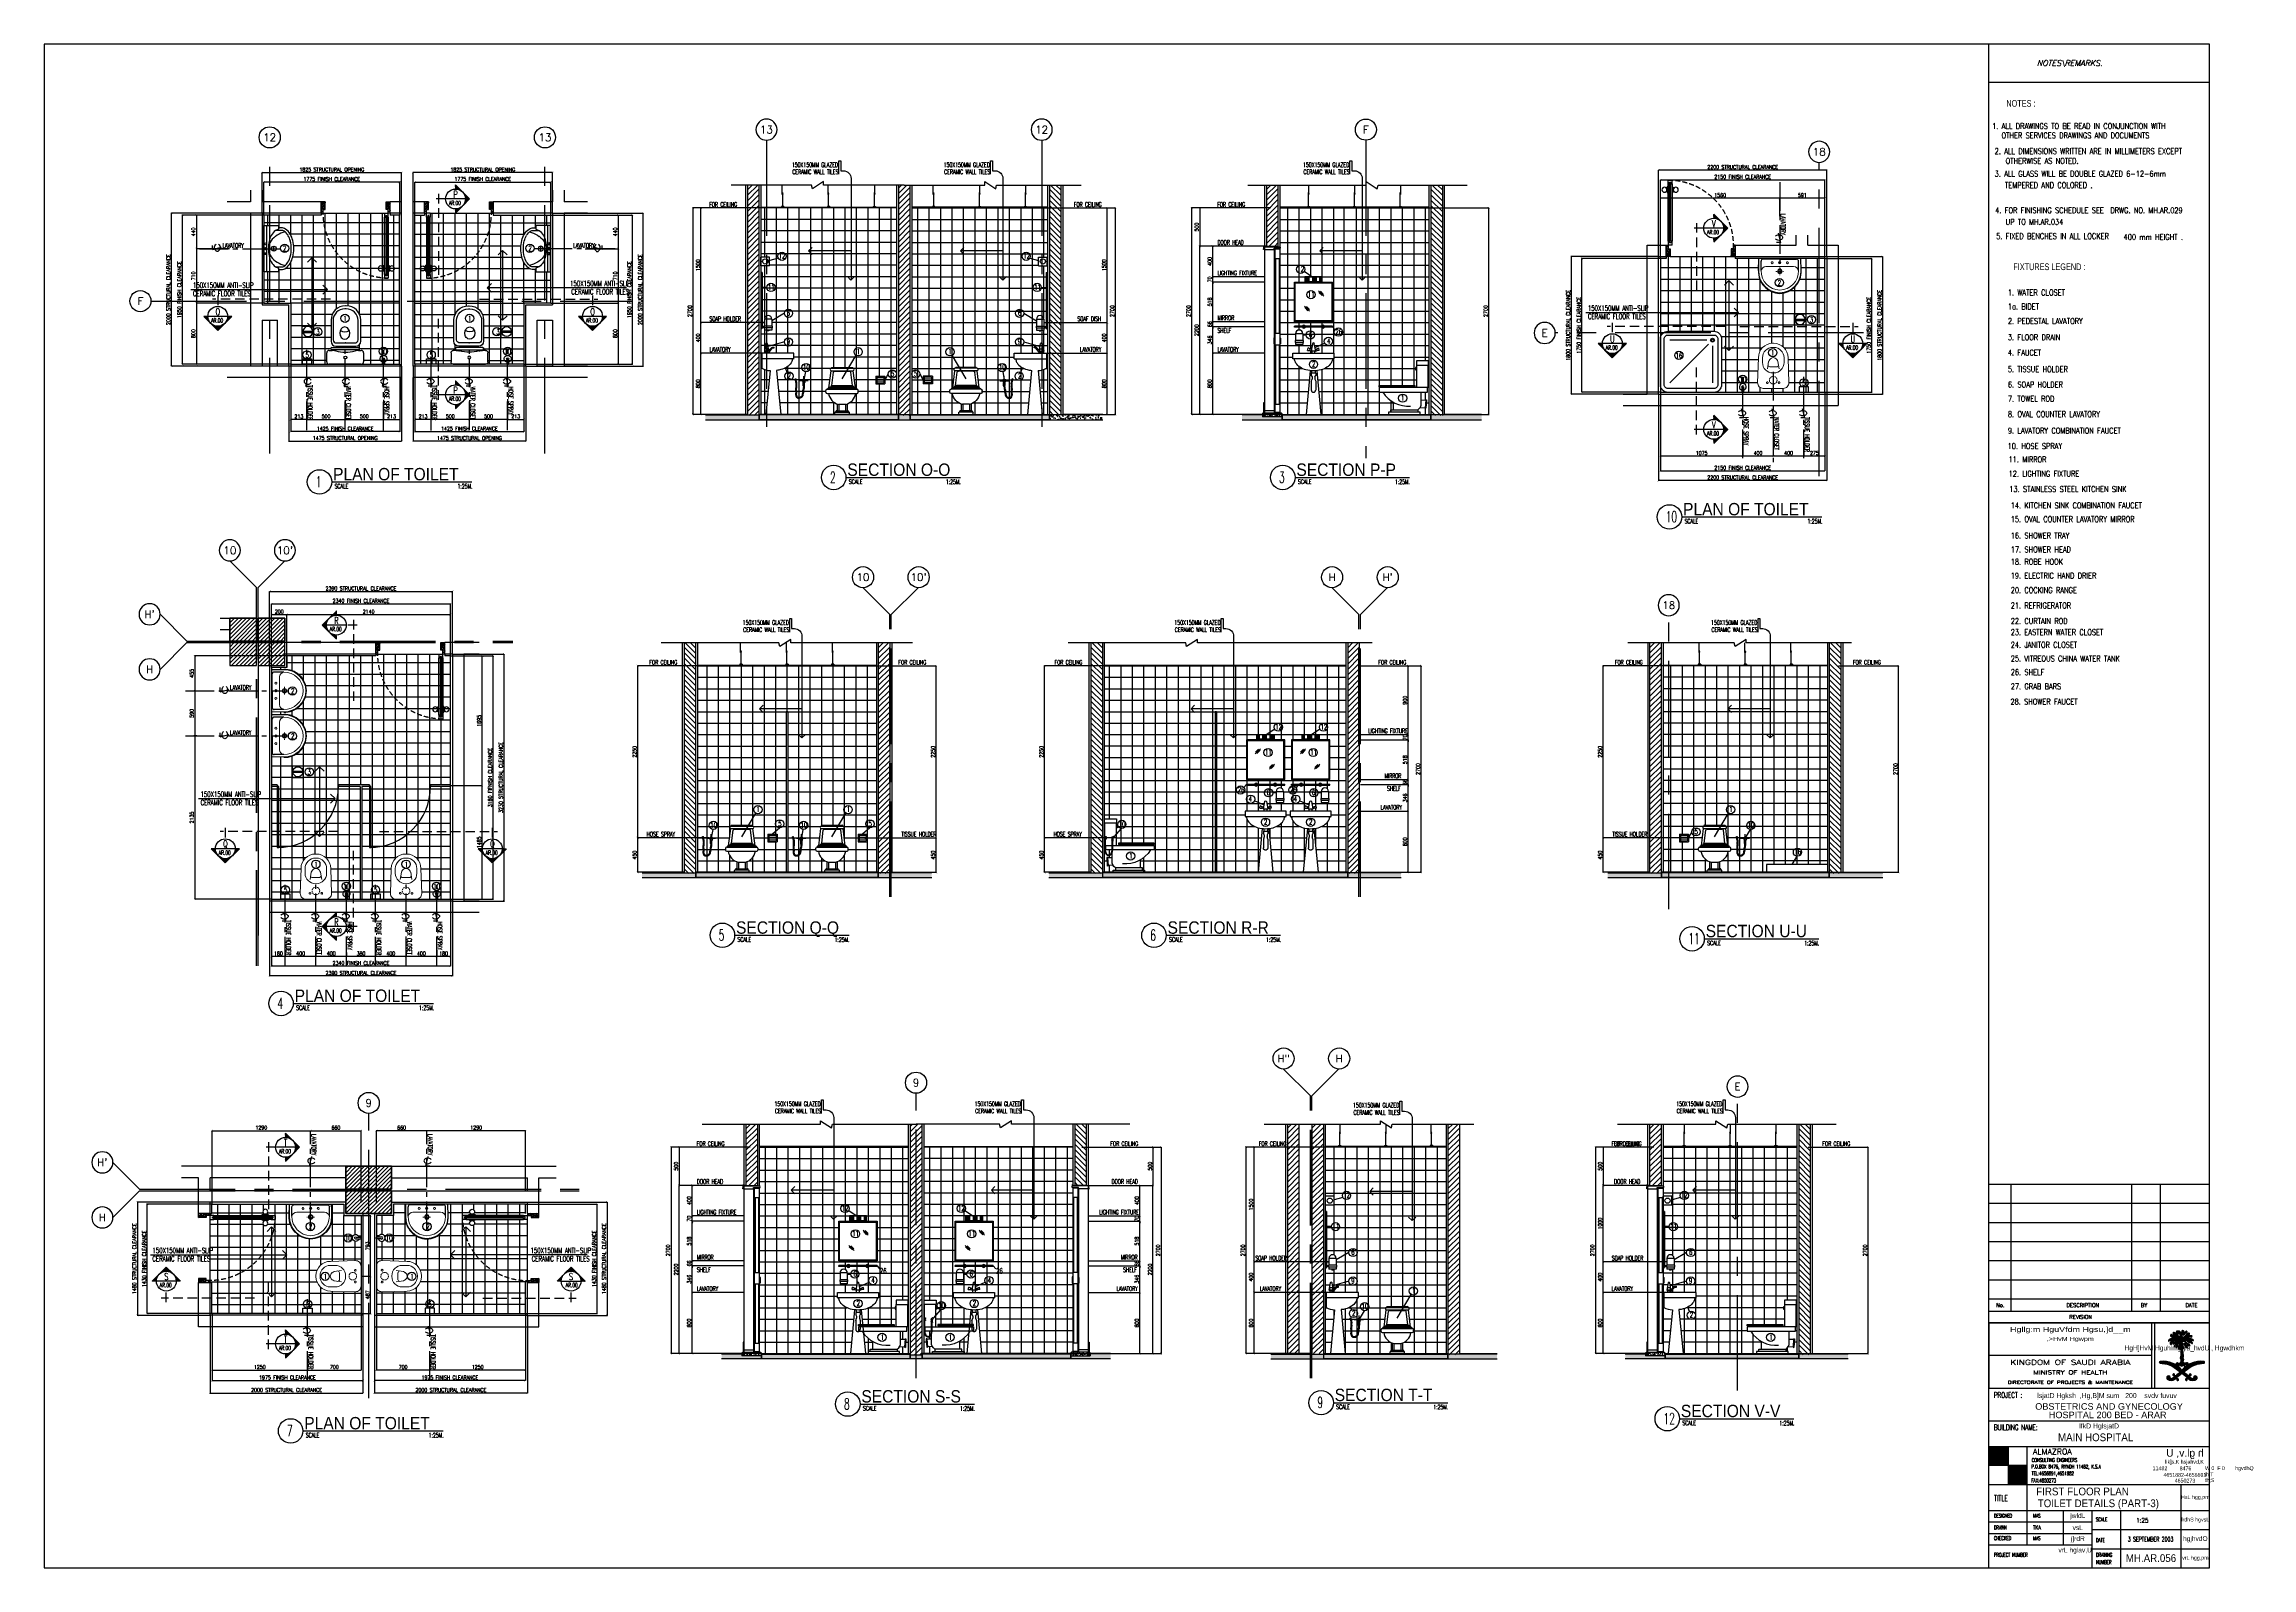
# Model space of a CAD drawing. Extents: x -202971 to -174093, y 166361 to 186286.
import ezdxf
from ezdxf.enums import TextEntityAlignment as Align

# ---------------------------------------------------------------- set-up
doc = ezdxf.new("R2010")
doc.units = 0
doc.header["$LTSCALE"] = 500
doc.header["$MEASUREMENT"] = 0
for name, pattern in [('CENTER2', [1.125, 0.75, -0.125, 0.125, -0.125]), ('CENTERX2', [4, 2.5, -0.5, 0.5, -0.5]), ('DASHED', [0.75, 0.5, -0.25]), ('HIDDEN', [0.375, 0.25, -0.125]), ('HIDDEN2', [0.1875, 0.125, -0.0625])]:
    doc.linetypes.add(name, pattern=pattern)
doc.layers.get('0').update_dxf_attribs({"linetype": 'CONTINUOUS'})
doc.layers.get('DEFPOINTS').update_dxf_attribs({"linetype": 'CONTINUOUS'})
for name, color, linetype in [('2', 2, 'CONTINUOUS'), ('A-SFIX', 2, 'CONTINUOUS'), ('A-TILES', 11, 'CONTINUOUS'), ('ARCDIMR', 4, 'CONTINUOUS'), ('AX-CR', 2, 'CONTINUOUS'), ('AX-TXT', 2, 'CONTINUOUS'), ('AXES', 11, 'CENTERX2'), ('AXIS', 11, 'CENTER2'), ('BORDER', 4, 'CONTINUOUS'), ('COL', 5, 'CONTINUOUS'), ('DIM-NEW', 4, 'CONTINUOUS'), ('DIM1', 2, 'CONTINUOUS'), ('Dimout', 4, 'CONTINUOUS'), ('DOOR', 2, 'CONTINUOUS'), ('DW', 7, 'CONTINUOUS'), ('ELE', 3, 'CONTINUOUS'), ('ELEV-MARK', 6, 'CONTINUOUS'), ('ELV', 7, 'CONTINUOUS'), ('FIX', 2, 'CONTINUOUS'), ('HAT', 8, 'CONTINUOUS'), ('HATCH', 8, 'CONTINUOUS'), ('HatchA', 11, 'CONTINUOUS'), ('JUMP', 2, 'CONTINUOUS'), ('PART', 9, 'CONTINUOUS'), ('Plaster', 7, 'CONTINUOUS'), ('SANI', 2, 'CONTINUOUS'), ('SETTING', 3, 'CONTINUOUS'), ('SUNI-FUR', 11, 'CONTINUOUS'), ('TEXT-REV', 2, 'CONTINUOUS'), ('Tile', 5, 'CONTINUOUS'), ('TITLE', 1, 'CONTINUOUS'), ('TXT', 2, 'CONTINUOUS'), ('TXT1', 2, 'CONTINUOUS'), ('WALL', 6, 'CONTINUOUS'), ('WallPartition', 2, 'CONTINUOUS'), ('Windows', 9, 'CONTINUOUS')]:
    doc.layers.add(name, color=color, linetype=linetype)
doc.styles.add('ABORD1', font='XARB.shx', dxfattribs={"height": 500})
doc.styles.add('BR', font='BR.SHX', dxfattribs={"width": 0.7})
doc.styles.add('DIM', font='simplex.shx', dxfattribs={"width": 0.85})
doc.styles.add('Easy', font='xarb.shx', dxfattribs={"width": 0.8, "height": 350})
doc.styles.add('EBORD1', font='ROMANS.shx', dxfattribs={"width": 0.75, "height": 200})
doc.styles.add('EBORD3', font='romant', dxfattribs={"height": 0.2})
doc.styles.add('ITALICT', font='italict', dxfattribs={"height": 0.2})
doc.styles.add('KUFI', font='KUFI-SLD.SHX')
doc.styles.add('ROMANC', font='ROMANC.SHX', dxfattribs={"oblique": 0.9, "height": 200})
doc.styles.add('ROMANS', font='romans.shx', dxfattribs={"width": 0.6})
doc.styles.add('TTXT', font='swisse.ttf', dxfattribs={"width": 0.9})
doc.dimstyles.new('DIM1-25', dxfattribs={"dimscale": 25, "dimtxt": 2, "dimasz": 1, "dimexe": 0.03, "dimexo": 0.03, "dimgap": 0.6, "dimtad": 1, "dimdec": 0, "dimdsep": 46, "dimtxsty": 'DIM', "dimblk1": 'ARCHTICK', "dimblk2": 'ARCHTICK', "dimsah": 1, "dimcen": 0.09, "dimdle": 0.03, "dimclrd": 256, "dimclrt": 2, "dimadec": 0, "dimazin": 0, "dimtfac": 1, "dimtdec": 0, "dimtix": 1, "dimtmove": 1, "dimatfit": 3, "dimldrblk": 'ARCHTICK', "dimfxl": 0, "dimtvp": 2, "dimtolj": 1, "dimtzin": 0, "dimarcsym": 0})
pattern_1 = [(37.5, (0, 0), (-1.574834, 48.170594), [0, -38, 0, -42.5, 0, -40.625]), (7.5, (0, 0), (44.244418, 70.553652), [0, -20.5, 0, -34.25, 0, -13.125]), (327.5, (-30.75, 0), (77.8535465, 0.1414763), [0, -12.5, 0, -45, 0, -58.75]), (317.5, (-30.75, 0), (75.153165, 21.941889), [0, -6.25, 0, -29.5, 0, -33.75])]

# ---------------------------------------------------------------- blocks, each defined once
blk = doc.blocks.new('A$C69CD438C')
at = {"layer": 'A-SFIX'}
for p, q in [((66, 604, 659), (357, 604, 659)), ((77, 615, 659), (346, 615, 659)), ((0, 290, 659), (0, 314, 659)), ((15, 329, 659), (407, 329, 659)), ((33, 346, 659), (390, 346, 659)), ((38, 346, 659), (66, 571, 659)), ((51, 357, 659), (371, 357, 659)), ((66, 571, 659), (357, 571, 659)), ((70, 373, 659), (353, 373, 659)), ((76, 379, 659), (97, 551, 659)), ((76, 379, 659), (347, 379, 659)), ((112, 565, 659), (311, 565, 659)), ((347, 379, 659), (326, 551, 659)), ((384, 346, 659), (357, 571, 659)), ((423, 290, 659), (423, 314, 659)), ((15, 274, 659), (407, 274, 659)), ((116, 0, 659), (116, 23, 659)), ((307, 0), (116, 0)), ((122, 30, 659), (300, 30, 659)), ((131, 30, 659), (131, 40, 659)), ((137, 46, 659), (286, 46, 659)), ((145, 138, 659), (145, 46, 659)), ((165, 132, 659), (258, 132, 659)), ((167, 132, 659), (167, 46, 659)), ((255, 132, 659), (255, 46, 659)), ((277, 138, 659), (277, 46, 659)), ((292, 30, 659), (292, 40, 659)), ((307, 0, 659), (307, 23, 659))]:
    blk.add_line(p, q, dxfattribs=at)
for centre, radius, start, end in [((73, 587, 659), 17.8, 112.6199, 247.3801), ((80, 607, 659), 8.68, 108.4349, 198.4349), ((343, 607, 659), 8.68, 341.5651, 71.5651), ((350, 587, 659), 17.8, 292.6199, 67.3801), ((15, 314, 659), 15.4, 90, 180), ((15, 290, 659), 15.4, 180, 270), ((36, 327, 659), 19.4, 98.1301, 171.8699), ((58, 343, 659), 15.3, 118.3046, 170.726), ((93, 342, 659), 38.5, 126.2886, 157.7863), ((76, 372, 659), 6.42, 96.9853, 172.0974), ((112, 550, 659), 15.4, 90, 173.047), ((311, 550, 659), 15.4, 6.953, 90), ((346, 372, 659), 6.42, 7.9026, 83.0147), ((330, 342, 659), 38.5, 22.2137, 53.7114), ((364, 343, 659), 15.3, 9.274, 61.6954), ((387, 327, 659), 19.4, 8.1301, 81.8699), ((407, 314, 659), 15.4, 0, 90), ((407, 290, 659), 15.4, 270, 0), ((208, 304, 659), 178, 189.598, 255.8207), ((122, 23, 659), 6.59, 90, 180), ((137, 40, 659), 6.59, 90, 180), ((214, 304, 659), 178, 284.1793, 350.402), ((286, 40, 659), 6.59, 0, 90), ((300, 23, 659), 6.59, 0, 90)]:
    blk.add_arc(centre, radius, start, end, dxfattribs=at)
blk = doc.blocks.new('A0-BOX')
at = {"layer": 'TITLE'}
for p, q in [((0, 79.7), (0, 0)), ((113.3, 79.7), (0, 79.7)), ((101.75, 0), (101.75, 79.7)), ((113.3, 0), (113.3, 79.7)), ((113.3, 77.7), (101.75, 77.7)), ((0, 0), (113.3, 0))]:
    blk.add_line(p, q, dxfattribs=at)
blk = doc.blocks.new('COMP')
at = {"layer": 'FIX'}
for p, q in [((-0.057, 0.612), (-0.057, 0.583)), ((-0.041, 0.612), (-0.057, 0.612)), ((-0.057, 0.583), (-0.041, 0.583)), ((-0.041, 0.35), (-0.041, 0.642)), ((0.108, 0.35), (0.108, 0.642)), ((-0.534, 0.362), (-0.534, 0.379)), ((-0.534, 0.379), (-0.069, 0.379)), ((-0.534, 0.362), (-0.069, 0.362)), ((-0.534, 0.35), (-0.534, 0.292)), ((0.108, 0.35), (-0.534, 0.35)), ((-0.534, 0.292), (0.097, 0.292)), ((-0.496, 0.35), (-0.496, 0.362)), ((-0.482, 0.35), (-0.482, 0.362)), ((-0.301, 0.35), (-0.301, 0.362)), ((-0.288, 0.35), (-0.288, 0.362)), ((-0.109, 0.35), (-0.109, 0.362)), ((-0.095, 0.35), (-0.095, 0.362)), ((-0.069, 0.379), (-0.069, 0.362)), ((0.015, 0.146), (0.015, 0.292)), ((0.097, 0.292), (0.097, 0.35)), ((-0.382, 0.058), (-0.029, 0.058)), ((-0.382, 0.029), (-0.382, 0.058)), ((-0.353, 0.16), (-0.353, 0.058)), ((-0.029, 0.058), (-0.029, 0.029)), ((0.003, 0.092), (0.067, 0.088)), ((0.015, 0.191), (0.074, 0.187)), ((0.074, 0.192), (0.067, 0.083)), ((0.067, 0.083), (0.077, 0.082)), ((0.074, 0.192), (0.084, 0.192)), ((0.084, 0.192), (0.077, 0.082))]:
    blk.add_line(p, q, dxfattribs=at)
for points in [[(0.112, 0.642), (0.112, 0.7), (-0.045, 0.7), (-0.045, 0.642)], [(0, 0), (0, 0.029), (-0.411, 0.029), (-0.411, 0)]]:
    blk.add_lwpolyline(points, close=True, dxfattribs=at)
for centre, radius, start, end in [((-0.159, 0.492), 0.384, 211.4114, 275.3446), ((-0.08, 0.139), 0.0951, 302.4712, 4.3987)]:
    blk.add_arc(centre, radius, start, end, dxfattribs=at)
blk = doc.blocks.new('A$C753C42D5')
at = {"layer": 'SANI', "linetype": 'Continuous'}
for p, q in [((0.192, 0.837), (0.198, 0.871)), ((0.225, 0.857), (0.198, 0.871)), ((0.257, 0.925), (0.239, 0.829)), ((0.297, 0.829), (0.279, 0.925)), ((0.311, 0.857), (0.338, 0.871)), ((0.344, 0.837), (0.338, 0.871)), ((0.192, 0.837), (0.221, 0.837)), ((0.221, 0.837), (0.225, 0.857)), ((0.239, 0.829), (0.221, 0.837)), ((0.243, 0.848), (0.225, 0.857)), ((0.297, 0.829), (0.239, 0.829)), ((0.249, 0.8), (0.249, 0.829)), ((0.287, 0.8), (0.287, 0.829)), ((0.293, 0.848), (0.311, 0.857)), ((0.297, 0.829), (0.315, 0.837)), ((0.315, 0.837), (0.311, 0.857)), ((0.344, 0.837), (0.315, 0.837)), ((0.225, 0.572), (0.171, 0)), ((0.311, 0.572), (0.365, 0))]:
    blk.add_line(p, q, dxfattribs=at)
at = {"layer": 'SANI', "linetype": 'HIDDEN2'}
for p, q in [((0.297, 0.538), (0.239, 0.538)), ((0.239, 0.538), (0.239, 0.509)), ((0.239, 0.509), (0.249, 0.49)), ((0.239, 0.433), (0.249, 0.462)), ((0.239, 0.433), (0.239, 0.318)), ((0.244, 0.57), (0.244, 0.538)), ((0.249, 0.49), (0.249, 0.462)), ((0.287, 0.49), (0.297, 0.509)), ((0.287, 0.49), (0.287, 0.462)), ((0.287, 0.462), (0.297, 0.433)), ((0.292, 0.57), (0.292, 0.538)), ((0.297, 0.538), (0.297, 0.509)), ((0.297, 0.433), (0.297, 0.318))]:
    blk.add_line(p, q, dxfattribs=at)
at = {"layer": 'SANI', "linetype": 'Continuous'}
blk.add_lwpolyline([(0.536, 0.8), (0.536, 0.789), (0.536, 0.728), (0, 0.728), (0, 0.789), (0, 0.8)], close=True, dxfattribs=at)
for points in [[(0.516, 0.712, -0.107261), (0.5, 0.672, -0.107169), (0.444, 0.616, -0.077294), (0.368, 0.583, -0.06439), (0.269, 0.57, -0.06439), (0.169, 0.583, -0.077294), (0.093, 0.616, -0.107169), (0.037, 0.672, -0.107938), (0.021, 0.713, -0.000994)], [(0.517, 0.728, -0.000994), (0.517, 0.728, -0.145509)]]:
    blk.add_lwpolyline(points, format="xyb", dxfattribs=at)
for centre, radius, start, end in [((0.268, 0.923), 0.0115, 9.5273, 170.4727), ((0.002, 0.709), 0.0191, 10.8078, 88.4915), ((0.535, 0.709), 0.0191, 89.1936, 170.0196)]:
    blk.add_arc(centre, radius, start, end, dxfattribs=at)
at = {"layer": 'SANI', "linetype": 'HIDDEN2'}
blk.add_arc((0.268, 0.318), 0.0287, 180, 0, dxfattribs=at)
blk = doc.blocks.new('_ARCHTICK')
at = {"color": 0, "linetype": 'ByBlock', "const_width": 0.15}
blk.add_lwpolyline([(-0.5, -0.5), (0.5, 0.5)], dxfattribs=at)
blk = doc.blocks.new('*D88')
at = {"layer": 'DEFPOINTS', "color": 0}
for p in [(-192235, 175907), (-191303, 175907), (-191911, 175457)]:
    blk.add_point(p, dxfattribs=at)
at = {"layer": 'Dimout', "color": 0, "lineweight": -2}
for p, q in [((-192235, 175907), (-191302, 175907)), ((-191910, 175457), (-191302, 175457))]:
    blk.add_line(p, q, dxfattribs=at)
at = {"layer": 'Dimout', "lineweight": -2}
blk.add_line((-191303, 175456), (-191303, 175908), dxfattribs=at)
at = {"layer": 'Dimout', "lineweight": -2, "xscale": 25, "yscale": 25, "zscale": 25}
for p, rotation in [((-191303, 175907), 90), ((-191303, 175457), 270)]:
    blk.add_blockref('_ARCHTICK', p, dxfattribs=dict(at, rotation=rotation))
at = {"layer": 'Dimout', "color": 2, "insert": (-191343, 175682), "char_height": 50, "attachment_point": 5, "rotation": 90, "style": 'DIM'}
blk.add_mtext('\\A1;450', dxfattribs=at)
blk = doc.blocks.new('*D87')
at = {"layer": 'DEFPOINTS', "color": 0}
for p in [(-192088, 178157), (-191303, 178157), (-192235, 175907)]:
    blk.add_point(p, dxfattribs=at)
at = {"layer": 'Dimout', "color": 0, "lineweight": -2}
for p, q in [((-192088, 178157), (-191302, 178157)), ((-192235, 175907), (-191302, 175907))]:
    blk.add_line(p, q, dxfattribs=at)
at = {"layer": 'Dimout', "lineweight": -2}
blk.add_line((-191303, 175906), (-191303, 178158), dxfattribs=at)
at = {"layer": 'Dimout', "lineweight": -2, "xscale": 25, "yscale": 25, "zscale": 25}
for p, rotation in [((-191303, 178157), 90), ((-191303, 175907), 270)]:
    blk.add_blockref('_ARCHTICK', p, dxfattribs=dict(at, rotation=rotation))
at = {"layer": 'Dimout', "color": 2, "insert": (-191343, 177032), "char_height": 50, "attachment_point": 5, "rotation": 90, "style": 'DIM'}
blk.add_mtext('\\A1;2250', dxfattribs=at)
blk = doc.blocks.new('AXU')
at = {"layer": 'AX-CR'}
blk.add_circle((0, 350), 350, dxfattribs=at)
at = {"layer": 'AX-TXT', "style": 'ROMANS'}
blk.add_attdef('AX', text='', height=250, dxfattribs=at).set_placement((0, 350), align=Align.MIDDLE)
blk = doc.blocks.new('*X5')
at = {"color": 0}
for p, q in [((14608, 7877), (14819, 8088)), ((14625, 7890), (14821, 8086)), ((14637, 7899), (14823, 8084)), ((14647, 7905), (14825, 8082)), ((14656, 7910), (14826, 8081)), ((14664, 7915), (14828, 8079)), ((14671, 7919), (14830, 8077)), ((14678, 7922), (14832, 8075)), ((14685, 7925), (14833, 8073)), ((14691, 7928), (14835, 8072)), ((14697, 7930), (14837, 8070)), ((14703, 7933), (14839, 8068)), ((14709, 7935), (14841, 8066)), ((14714, 7937), (14842, 8065)), ((14719, 7938), (14844, 8063)), ((14725, 7940), (14846, 8061)), ((14730, 7941), (14848, 8059)), ((14734, 7943), (14849, 8058)), ((14739, 7944), (14851, 8056)), ((14744, 7945), (14853, 8054)), ((14749, 7946), (14855, 8052)), ((14753, 7947), (14856, 8051)), ((14757, 7948), (14858, 8049)), ((14762, 7949), (14860, 8047)), ((14766, 7950), (14862, 8045)), ((14770, 7950), (14863, 8043)), ((14774, 7951), (14865, 8042)), ((14778, 7951), (14867, 8040)), ((14782, 7952), (14869, 8038)), ((14786, 7952), (14871, 8036)), ((14790, 7953), (14872, 8035)), ((14794, 7953), (14874, 8033)), ((14798, 7953), (14876, 8031)), ((14802, 7953), (14878, 8029)), ((14805, 7954), (14879, 8028)), ((14809, 7954), (14881, 8026)), ((14813, 7954), (14883, 8024)), ((14816, 7954), (14885, 8022)), ((14820, 7954), (14886, 8020)), ((14823, 7954), (14888, 8019)), ((14827, 7954), (14890, 8017)), ((14830, 7954), (14892, 8015)), ((14834, 7953), (14894, 8013)), ((14837, 7953), (14895, 8012)), ((14840, 7953), (14897, 8010)), ((14844, 7953), (14899, 8008)), ((14847, 7953), (14901, 8006)), ((14850, 7952), (14902, 8005)), ((14853, 7952), (14904, 8003)), ((14856, 7952), (14906, 8001)), ((14860, 7951), (14908, 7999)), ((14863, 7951), (14909, 7997)), ((14866, 7950), (14911, 7996)), ((14869, 7950), (14913, 7994)), ((14872, 7949), (14915, 7992)), ((14875, 7949), (14917, 7990)), ((14878, 7948), (14918, 7989)), ((14881, 7948), (14920, 7987)), ((14884, 7947), (14922, 7985)), ((14887, 7947), (14924, 7983)), ((14890, 7946), (14925, 7982)), ((14893, 7945), (14927, 7980)), ((14895, 7945), (14929, 7978)), ((14898, 7944), (14931, 7976)), ((14901, 7943), (14932, 7974)), ((14904, 7942), (14934, 7973)), ((14907, 7942), (14936, 7971)), ((14909, 7941), (14938, 7969)), ((14912, 7940), (14939, 7967)), ((14915, 7939), (14941, 7966)), ((14917, 7938), (14943, 7964)), ((14920, 7937), (14945, 7962)), ((14923, 7937), (14947, 7960)), ((14925, 7936), (14948, 7959)), ((14928, 7935), (14950, 7957)), ((14931, 7934), (14952, 7955)), ((14933, 7933), (14954, 7953)), ((14936, 7932), (14955, 7952)), ((14938, 7931), (14957, 7950)), ((14941, 7930), (14959, 7948)), ((14943, 7929), (14961, 7946)), ((14946, 7928), (14962, 7944)), ((14948, 7927), (14964, 7943)), ((14360, 7629), (14571, 7839)), ((14364, 7629), (14557, 7822)), ((14368, 7629), (14549, 7810)), ((14371, 7629), (14542, 7800)), ((14375, 7629), (14537, 7791)), ((14378, 7629), (14533, 7783)), ((14382, 7629), (14529, 7776)), ((14385, 7629), (14525, 7769)), ((14389, 7629), (14522, 7762)), ((14392, 7629), (14519, 7756)), ((14396, 7629), (14517, 7750)), ((14399, 7629), (14515, 7744)), ((14403, 7629), (14513, 7739)), ((14406, 7629), (14511, 7733)), ((14410, 7629), (14509, 7728)), ((14413, 7629), (14507, 7723)), ((14417, 7629), (14506, 7718)), ((14421, 7629), (14505, 7713)), ((14424, 7629), (14503, 7708)), ((14428, 7629), (14502, 7703)), ((14431, 7629), (14501, 7699)), ((14435, 7629), (14500, 7694)), ((14438, 7629), (14499, 7690)), ((14442, 7629), (14499, 7686)), ((14445, 7629), (14498, 7681)), ((14449, 7629), (14497, 7677)), ((14452, 7629), (14497, 7673)), ((14456, 7629), (14496, 7669)), ((14459, 7629), (14496, 7665)), ((14463, 7629), (14495, 7661)), ((14466, 7629), (14495, 7657)), ((14470, 7629), (14494, 7653)), ((14474, 7629), (14494, 7649)), ((14477, 7629), (14494, 7646)), ((14481, 7629), (14494, 7642)), ((14484, 7629), (14494, 7638)), ((14488, 7629), (14494, 7635)), ((14491, 7629), (14494, 7631)), ((14951, 7926), (14966, 7941)), ((14953, 7925), (14968, 7939)), ((14956, 7923), (14970, 7937)), ((14958, 7922), (14971, 7936)), ((14960, 7921), (14973, 7934)), ((14963, 7920), (14975, 7932)), ((14965, 7919), (14977, 7930)), ((14967, 7918), (14978, 7929)), ((14970, 7916), (14980, 7927)), ((14972, 7915), (14982, 7925)), ((14974, 7914), (14984, 7923)), ((14977, 7913), (14985, 7921)), ((14979, 7911), (14987, 7920)), ((14981, 7910), (14989, 7918)), ((14983, 7909), (14991, 7916)), ((14986, 7908), (14993, 7914)), ((14988, 7906), (14994, 7913)), ((14990, 7905), (14996, 7911)), ((14992, 7903), (14998, 7909)), ((14994, 7902), (15000, 7907)), ((14997, 7901), (15001, 7906)), ((14999, 7899), (15003, 7904)), ((15001, 7898), (15005, 7902)), ((15003, 7896), (15007, 7900)), ((15005, 7895), (15008, 7898)), ((15007, 7894), (15010, 7897)), ((15009, 7892), (15012, 7895)), ((15011, 7891), (15014, 7893)), ((15013, 7889), (15016, 7891)), ((15015, 7888), (15017, 7890)), ((15017, 7886), (15019, 7888)), ((15019, 7884), (15021, 7886)), ((15021, 7883), (15023, 7884)), ((15023, 7881), (15024, 7883)), ((15025, 7880), (15026, 7881)), ((15027, 7878), (15028, 7879)), ((15029, 7877), (15030, 7877)), ((15031, 7875), (15031, 7875)), ((15033, 7873), (15033, 7874)), ((15035, 7872), (15035, 7872)), ((15036, 7870), (15037, 7870)), ((15038, 7868), (15038, 7868)), ((15040, 7867), (15040, 7867)), ((15042, 7865), (15042, 7865)), ((15044, 7863), (15044, 7863)), ((15046, 7861), (15046, 7861)), ((15047, 7860), (15047, 7860)), ((15051, 7856), (15051, 7856)), ((15053, 7854), (15053, 7854)), ((15054, 7852), (15054, 7853)), ((15056, 7851), (15056, 7851)), ((15058, 7849), (15058, 7849)), ((15059, 7847), (15060, 7847)), ((15061, 7845), (15061, 7845)), ((15063, 7843), (15063, 7844)), ((15064, 7841), (15065, 7842)), ((15066, 7839), (15067, 7840)), ((15068, 7837), (15069, 7838)), ((15069, 7836), (15070, 7837)), ((15071, 7834), (15072, 7835)), ((15072, 7832), (15074, 7833)), ((15074, 7830), (15076, 7831)), ((15076, 7828), (15077, 7830)), ((15077, 7826), (15079, 7828)), ((15079, 7824), (15081, 7826)), ((15080, 7822), (15083, 7824)), ((15082, 7820), (15084, 7822)), ((15083, 7818), (15086, 7821)), ((15085, 7815), (15088, 7819)), ((15086, 7813), (15090, 7817)), ((15087, 7811), (15092, 7815)), ((15089, 7809), (15093, 7814)), ((15090, 7807), (15095, 7812)), ((15092, 7805), (15097, 7810)), ((15093, 7803), (15099, 7808)), ((15094, 7801), (15100, 7807)), ((15096, 7798), (15102, 7805)), ((15097, 7796), (15104, 7803)), ((15098, 7794), (15106, 7801)), ((15100, 7792), (15107, 7799)), ((15101, 7790), (15109, 7798)), ((15102, 7787), (15111, 7796)), ((15104, 7785), (15113, 7794)), ((15105, 7783), (15115, 7792)), ((15106, 7780), (15116, 7791)), ((15107, 7778), (15118, 7789)), ((15108, 7776), (15120, 7787)), ((15110, 7773), (15122, 7785)), ((15111, 7771), (15123, 7784)), ((15112, 7769), (15125, 7782)), ((15113, 7766), (15127, 7780)), ((15114, 7764), (15129, 7778)), ((15115, 7761), (15130, 7777)), ((15116, 7759), (15132, 7775)), ((15117, 7756), (15134, 7773)), ((15118, 7754), (15136, 7771)), ((15119, 7751), (15137, 7769)), ((15121, 7749), (15139, 7768)), ((15122, 7746), (15141, 7766)), ((15122, 7744), (15143, 7764)), ((15123, 7741), (15145, 7762)), ((15124, 7739), (15146, 7761)), ((15125, 7736), (15148, 7759)), ((15126, 7733), (15150, 7757)), ((15127, 7731), (15152, 7755)), ((15128, 7728), (15153, 7754)), ((15129, 7725), (15155, 7752)), ((15130, 7723), (15157, 7750)), ((15130, 7720), (15159, 7748)), ((15131, 7717), (15160, 7746)), ((15132, 7714), (15162, 7745)), ((15133, 7712), (15164, 7743)), ((15133, 7709), (15166, 7741)), ((15134, 7706), (15168, 7739)), ((15135, 7703), (15169, 7738)), ((15136, 7700), (15171, 7736)), ((15136, 7697), (15173, 7734)), ((15137, 7695), (15175, 7732)), ((15137, 7692), (15176, 7731)), ((15138, 7689), (15178, 7729)), ((15139, 7686), (15180, 7727)), ((15139, 7683), (15182, 7725)), ((15140, 7680), (15183, 7723)), ((15140, 7676), (15185, 7722)), ((15140, 7673), (15187, 7720)), ((15141, 7670), (15189, 7718)), ((15141, 7667), (15191, 7716)), ((15142, 7664), (15192, 7715)), ((15142, 7661), (15194, 7713)), ((15142, 7658), (15196, 7711)), ((15143, 7654), (15198, 7709)), ((15143, 7651), (15199, 7708)), ((15143, 7648), (15201, 7706)), ((15143, 7644), (15203, 7704)), ((15143, 7641), (15205, 7702)), ((15143, 7637), (15206, 7700)), ((15143, 7634), (15208, 7699)), ((15144, 7631), (15210, 7697)), ((15145, 7629), (15212, 7695)), ((15149, 7629), (15214, 7693)), ((15152, 7629), (15215, 7692)), ((15156, 7629), (15217, 7690)), ((15159, 7629), (15219, 7688)), ((15163, 7629), (15221, 7686)), ((15167, 7629), (15222, 7685)), ((15170, 7629), (15224, 7683)), ((15174, 7629), (15226, 7681)), ((15177, 7629), (15228, 7679)), ((15181, 7629), (15229, 7678)), ((15184, 7629), (15231, 7676)), ((15188, 7629), (15233, 7674)), ((15191, 7629), (15235, 7672)), ((15195, 7629), (15236, 7670)), ((15198, 7629), (15238, 7669)), ((15202, 7629), (15240, 7667)), ((15205, 7629), (15242, 7665)), ((15209, 7629), (15244, 7663)), ((15212, 7629), (15245, 7662)), ((15216, 7629), (15247, 7660)), ((15220, 7629), (15249, 7658)), ((15223, 7629), (15251, 7656)), ((15227, 7629), (15252, 7655)), ((15230, 7629), (15254, 7653)), ((15234, 7629), (15256, 7651)), ((15237, 7629), (15258, 7649)), ((15241, 7629), (15259, 7647)), ((15244, 7629), (15261, 7646)), ((15248, 7629), (15263, 7644)), ((15251, 7629), (15265, 7642)), ((15255, 7629), (15267, 7640)), ((15258, 7629), (15268, 7639)), ((15262, 7629), (15270, 7637)), ((15266, 7629), (15272, 7635)), ((15269, 7629), (15274, 7633)), ((15273, 7629), (15275, 7632)), ((15276, 7629), (15277, 7630))]:
    blk.add_line(p, q, dxfattribs=at)
blk = doc.blocks.new('*D112')
at = {"layer": 'DEFPOINTS', "color": 0}
for p in [(-200775, 169688), (-199525, 169075), (-199525, 168947)]:
    blk.add_point(p, dxfattribs=at)
at = {"layer": 'Dimout', "color": 0, "lineweight": -2}
for p, q in [((-200775, 169688), (-200775, 168946)), ((-199525, 169075), (-199525, 168946))]:
    blk.add_line(p, q, dxfattribs=at)
at = {"layer": 'Dimout', "lineweight": -2}
blk.add_line((-200776, 168947), (-199525, 168947), dxfattribs=at)
at = {"layer": 'Dimout', "lineweight": -2, "xscale": 25, "yscale": 25, "zscale": 25, "rotation": 180}
blk.add_blockref('_ARCHTICK', (-200775, 168947), dxfattribs=at)
at = {"layer": 'Dimout', "lineweight": -2, "xscale": 25, "yscale": 25, "zscale": 25}
blk.add_blockref('_ARCHTICK', (-199525, 168947), dxfattribs=at)
at = {"layer": 'Dimout', "color": 2, "insert": (-200150, 168987), "char_height": 50, "attachment_point": 5, "style": 'DIM'}
blk.add_mtext('\\A1;1250', dxfattribs=at)
blk = doc.blocks.new('*D106')
at = {"layer": 'DEFPOINTS', "color": 0}
for p in [(-200775, 169688), (-198800, 169663), (-198800, 168810)]:
    blk.add_point(p, dxfattribs=at)
at = {"layer": 'Dimout', "color": 0, "lineweight": -2}
for p, q in [((-200775, 169688), (-200775, 168809)), ((-198800, 169663), (-198800, 168809))]:
    blk.add_line(p, q, dxfattribs=at)
at = {"layer": 'Dimout', "lineweight": -2}
blk.add_line((-200776, 168810), (-198800, 168810), dxfattribs=at)
at = {"layer": 'Dimout', "lineweight": -2, "xscale": 25, "yscale": 25, "zscale": 25, "rotation": 180}
blk.add_blockref('_ARCHTICK', (-200775, 168810), dxfattribs=at)
at = {"layer": 'Dimout', "lineweight": -2, "xscale": 25, "yscale": 25, "zscale": 25}
blk.add_blockref('_ARCHTICK', (-198800, 168810), dxfattribs=at)
at = {"layer": 'Dimout', "color": 2, "insert": (-199788, 168850), "char_height": 50, "attachment_point": 5, "style": 'DIM'}
blk.add_mtext('\\A1;1975 FINISH CLEARANCE', dxfattribs=at)
blk = doc.blocks.new('*D104')
at = {"layer": 'DEFPOINTS', "color": 0}
for p in [(-200800, 169663), (-198800, 169663), (-198800, 168647)]:
    blk.add_point(p, dxfattribs=at)
at = {"layer": 'Dimout', "color": 0, "lineweight": -2}
for p, q in [((-200800, 169663), (-200800, 168647)), ((-198800, 169663), (-198800, 168647))]:
    blk.add_line(p, q, dxfattribs=at)
at = {"layer": 'Dimout', "lineweight": -2}
blk.add_line((-200801, 168647), (-198800, 168647), dxfattribs=at)
at = {"layer": 'Dimout', "lineweight": -2, "xscale": 25, "yscale": 25, "zscale": 25, "rotation": 180}
blk.add_blockref('_ARCHTICK', (-200800, 168647), dxfattribs=at)
at = {"layer": 'Dimout', "lineweight": -2, "xscale": 25, "yscale": 25, "zscale": 25}
blk.add_blockref('_ARCHTICK', (-198800, 168647), dxfattribs=at)
at = {"layer": 'Dimout', "color": 2, "insert": (-199800, 168687), "char_height": 50, "attachment_point": 5, "style": 'DIM'}
blk.add_mtext('\\A1;2000 STRUCTURAL CLEARANCE', dxfattribs=at)
blk = doc.blocks.new('*D98')
at = {"layer": 'DEFPOINTS', "color": 0}
for p in [(-199485, 172077), (-199485, 171901), (-200775, 171118)]:
    blk.add_point(p, dxfattribs=at)
at = {"layer": 'Dimout', "lineweight": -2}
blk.add_line((-200776, 172077), (-199484, 172077), dxfattribs=at)
at = {"layer": 'Dimout', "color": 0, "lineweight": -2}
for p, q in [((-200775, 171119), (-200775, 172078)), ((-199485, 171902), (-199485, 172078))]:
    blk.add_line(p, q, dxfattribs=at)
at = {"layer": 'Dimout', "lineweight": -2, "xscale": 25, "yscale": 25, "zscale": 25, "rotation": 180}
blk.add_blockref('_ARCHTICK', (-200775, 172077), dxfattribs=at)
at = {"layer": 'Dimout', "lineweight": -2, "xscale": 25, "yscale": 25, "zscale": 25}
blk.add_blockref('_ARCHTICK', (-199485, 172077), dxfattribs=at)
at = {"layer": 'Dimout', "color": 2, "insert": (-200130, 172117), "char_height": 50, "attachment_point": 5, "style": 'DIM'}
blk.add_mtext('\\A1;1290', dxfattribs=at)
blk = doc.blocks.new('LAV1')
at = {"layer": 'FIX', "linetype": 'ByBlock', "ltscale": 0.3}
for p, q in [((-280, 210), (-275, 50)), ((-245, 210), (-245, 85)), ((0, 60), (-220, 60)), ((0, 60), (220, 60)), ((245, 210), (245, 85)), ((280, 210), (275, 50))]:
    blk.add_line(p, q, dxfattribs=at)
at = {"layer": 'FIX', "linetype": 'Continuous', "lineweight": 20}
for p, q in [((-275, 210), (-275, 50)), ((0, 50), (-275, 50)), ((0, 50), (-252, 50)), ((0, 155), (-181, 155)), ((0, 155), (181, 155)), ((0, 50), (252, 50)), ((0, 50), (275, 50)), ((275, 210), (275, 50))]:
    blk.add_line(p, q, dxfattribs=at)
at = {"layer": 'FIX', "linetype": 'DASHED', "lineweight": 20, "ltscale": 0.05}
for p, q in [((50, 220), (-50, 220)), ((0, 170), (0, 270)), ((0, 170), (0, 270))]:
    blk.add_line(p, q, dxfattribs=at)
at = {"layer": 'FIX', "lineweight": 20}
for p, q in [((16, 107), (-15, 107)), ((0, 92), (0, 123))]:
    blk.add_line(p, q, dxfattribs=at)
at = {"layer": 'FIX', "linetype": 'HIDDEN', "lineweight": 20, "ltscale": 0.05}
for centre in [(-100, 107), (100, 107)]:
    blk.add_circle(centre, 12.4, dxfattribs=at)
at = {"layer": 'FIX', "lineweight": 20}
for centre, radius in [((0, 220), 29.5), ((0, 220), 22.5), ((0, 107), 15.5)]:
    blk.add_circle(centre, radius, dxfattribs=at)
at = {"layer": 'FIX', "linetype": 'ByBlock', "ltscale": 0.3}
for centre, radius, start, end in [((7, 220), 287, 91.3776, 182.0064), ((-7, 220), 287, 357.9936, 88.6224), ((-220, 85), 24.9, 179.7021, 269.9486), ((220, 85), 24.9, 270.0514, 0.2979)]:
    blk.add_arc(centre, radius, start, end, dxfattribs=at)
at = {"layer": 'FIX', "linetype": 'Continuous', "lineweight": 20}
for centre, radius, start, end in [((8, 217), 283, 91.6988, 181.351), ((8, 212), 253, 91.7328, 180.4884), ((-8, 217), 283, 358.649, 88.3012), ((-8, 212), 253, 359.5116, 88.2672), ((-179, 222), 66.9, 190.2006, 268.0786), ((179, 222), 66.9, 271.9214, 349.7994)]:
    blk.add_arc(centre, radius, start, end, dxfattribs=at)
blk = doc.blocks.new('*D103')
at = {"layer": 'DEFPOINTS', "color": 0}
for p in [(-201622, 171118), (-200775, 171118), (-200775, 169688)]:
    blk.add_point(p, dxfattribs=at)
at = {"layer": 'Dimout', "color": 0, "lineweight": -2}
for p, q in [((-200776, 171118), (-201623, 171118)), ((-200776, 169688), (-201623, 169688))]:
    blk.add_line(p, q, dxfattribs=at)
at = {"layer": 'Dimout', "lineweight": -2}
blk.add_line((-201622, 169688), (-201622, 171119), dxfattribs=at)
at = {"layer": 'Dimout', "lineweight": -2, "xscale": 25, "yscale": 25, "zscale": 25}
for p, rotation in [((-201622, 171118), 90), ((-201622, 169688), 270)]:
    blk.add_blockref('_ARCHTICK', p, dxfattribs=dict(at, rotation=rotation))
at = {"layer": 'Dimout', "color": 2, "insert": (-201662, 170403), "char_height": 50, "attachment_point": 5, "rotation": 90, "style": 'DIM'}
blk.add_mtext('\\A1;1430 FINISH CLEARANCE', dxfattribs=at)
blk = doc.blocks.new('*D102')
at = {"layer": 'DEFPOINTS', "color": 0}
for p in [(-200800, 171143), (-201751, 169663), (-200800, 169663)]:
    blk.add_point(p, dxfattribs=at)
at = {"layer": 'Dimout', "color": 0, "lineweight": -2}
for p, q in [((-200801, 171143), (-201752, 171143)), ((-200801, 169663), (-201752, 169663))]:
    blk.add_line(p, q, dxfattribs=at)
at = {"layer": 'Dimout', "lineweight": -2}
blk.add_line((-201751, 171144), (-201751, 169663), dxfattribs=at)
at = {"layer": 'Dimout', "lineweight": -2, "xscale": 25, "yscale": 25, "zscale": 25}
for p, rotation in [((-201751, 171143), 90), ((-201751, 169663), 270)]:
    blk.add_blockref('_ARCHTICK', p, dxfattribs=dict(at, rotation=rotation))
at = {"layer": 'Dimout', "color": 2, "insert": (-201791, 170403), "char_height": 50, "attachment_point": 5, "rotation": 90, "style": 'DIM'}
blk.add_mtext('\\A1;1480 STRUCTURAL CLEARANCE', dxfattribs=at)
blk = doc.blocks.new('DOOR90')
at = {"layer": 'DOOR', "color": 0, "linetype": 'ByBlock'}
for p, q in [((-150, 0), (-150, -25)), ((-150, 0), (0, 0)), ((0, -50), (0, 0)), ((-1000, -25), (-1000, -75)), ((-1000, -75), (-1000, -25)), ((-950, -25), (-1000, -25)), ((-950, -75), (-1000, -75)), ((-970, -42), (-970, -58)), ((-950, -42), (-970, -42)), ((-950, -58), (-970, -58)), ((-950, -25), (-950, -42)), ((-950, -58), (-950, -75)), ((-918, -25), (-918, -18)), ((-828, -18), (-918, -18)), ((-918, -75), (-918, -82)), ((-828, -82), (-918, -82)), ((-905, -18), (-905, -9)), ((-905, -9), (-840, -9)), ((-905, -18), (-840, -18)), ((-905, -82), (-905, -91)), ((-905, -82), (-840, -82)), ((-905, -91), (-840, -91)), ((-840, -18), (-840, -9)), ((-840, -82), (-840, -91)), ((-828, -25), (-828, -18)), ((-828, -75), (-828, -82)), ((-200, -42), (-200, -25)), ((-200, -25), (-150, -25)), ((-180, -42), (-200, -42)), ((-200, -75), (-200, -58)), ((-200, -58), (-180, -58)), ((-150, -75), (-200, -75)), ((-180, -58), (-180, -42)), ((-150, -75), (-150, -25)), ((-150, -25), (-100, -25)), ((-100, -25), (-100, -50)), ((-100, -50), (0, -50)), ((-100, -850), (0, -850)), ((-100, -875), (-100, -850)), ((0, -850), (0, -900)), ((-150, -900), (-150, -875)), ((-150, -875), (-100, -875)), ((0, -900), (-150, -900)), ((-150, -900), (0, -900))]:
    blk.add_line(p, q, dxfattribs=at)
at = {"layer": 'DOOR', "color": 9, "linetype": 'ByBlock'}
for p, q in [((0, -50), (-114, 0)), ((0, -50), (-40, 0)), ((0, -50), (-100, -37)), ((0, -850), (-114, -900)), ((0, -850), (-100, -863)), ((0, -850), (-40, -900))]:
    blk.add_line(p, q, dxfattribs=at)
at = {"layer": 'DOOR', "linetype": 'ByBlock'}
for p, q in [((-200, -25), (-950, -25)), ((-200, -42), (-950, -42)), ((-200, -58), (-950, -58)), ((-950, -75), (-200, -75))]:
    blk.add_line(p, q, dxfattribs=at)
at = {"layer": 'DOOR', "color": 0, "linetype": 'ByBlock'}
for centre in [(-873, 24), (-873, -124)]:
    blk.add_circle(centre, 32.4, dxfattribs=at)
at = {"layer": 'DOOR', "color": 9, "linetype": 'ByBlock'}
for centre, radius, start, end in [((0, -50), 154, 161.1053, 166.2858), ((0, -50), 134, 158.1598, 169.28), ((0, -50), 94.4, 148.0182, 180), ((0, -50), 74.4, 137.7764, 180), ((0, -50), 114, 154.0838, 167.3774), ((0, -50), 54.4, 113.2074, 180), ((0, -50), 34.4, 90, 180), ((0, -50), 14.4, 90, 180), ((0, -850), 94.4, 180, 211.9818), ((0, -850), 74.4, 180, 222.2236), ((0, -850), 54.4, 180, 246.7926), ((0, -850), 34.4, 180, 270), ((0, -850), 14.4, 180, 270), ((0, -850), 154, 193.7142, 198.8947), ((0, -850), 134, 190.72, 201.8402)]:
    blk.add_arc(centre, radius, start, end, dxfattribs=at)
at = {"layer": 'DOOR', "linetype": 'HIDDEN', "ltscale": 0.5}
blk.add_arc((-150, -25), 850, 180, 270, dxfattribs=at)
blk = doc.blocks.new('*D116')
at = {"layer": 'DEFPOINTS', "color": 0}
for p in [(-194665, 171363), (-193873, 171363), (-193831, 169163)]:
    blk.add_point(p, dxfattribs=at)
at = {"layer": 'Dimout', "color": 0, "lineweight": -2}
for p, q in [((-193873, 171363), (-194666, 171363)), ((-193832, 169163), (-194666, 169163))]:
    blk.add_line(p, q, dxfattribs=at)
at = {"layer": 'Dimout', "lineweight": -2}
blk.add_line((-194665, 169162), (-194665, 171363), dxfattribs=at)
at = {"layer": 'Dimout', "lineweight": -2, "xscale": 25, "yscale": 25, "zscale": 25}
for p, rotation in [((-194665, 171363), 90), ((-194665, 169163), 270)]:
    blk.add_blockref('_ARCHTICK', p, dxfattribs=dict(at, rotation=rotation))
at = {"layer": 'Dimout', "color": 2, "insert": (-194705, 170263), "char_height": 50, "attachment_point": 5, "rotation": 90, "style": 'DIM'}
blk.add_mtext('\\A1;2200', dxfattribs=at)
blk = doc.blocks.new('*D117')
at = {"layer": 'DEFPOINTS', "color": 0}
for p in [(-194665, 171863), (-194771, 169163), (-194665, 169163)]:
    blk.add_point(p, dxfattribs=at)
at = {"layer": 'Dimout', "color": 0, "lineweight": -2}
for p, q in [((-194666, 171863), (-194772, 171863)), ((-194666, 169163), (-194772, 169163))]:
    blk.add_line(p, q, dxfattribs=at)
at = {"layer": 'Dimout', "lineweight": -2}
blk.add_line((-194771, 171863), (-194771, 169162), dxfattribs=at)
at = {"layer": 'Dimout', "lineweight": -2, "xscale": 25, "yscale": 25, "zscale": 25}
for p, rotation in [((-194771, 171863), 90), ((-194771, 169163), 270)]:
    blk.add_blockref('_ARCHTICK', p, dxfattribs=dict(at, rotation=rotation))
at = {"layer": 'Dimout', "color": 2, "insert": (-194811, 170513), "char_height": 50, "attachment_point": 5, "rotation": 90, "style": 'DIM'}
blk.add_mtext('\\A1;2700', dxfattribs=at)
blk = doc.blocks.new('*D118')
at = {"layer": 'DEFPOINTS', "color": 0}
for p in [(-194494, 169963), (-193818, 169963), (-193607, 169163)]:
    blk.add_point(p, dxfattribs=at)
at = {"layer": 'Dimout', "color": 0, "lineweight": -2}
for p, q in [((-193819, 169963), (-194495, 169963)), ((-193607, 169163), (-194495, 169163))]:
    blk.add_line(p, q, dxfattribs=at)
at = {"layer": 'Dimout', "lineweight": -2}
blk.add_line((-194494, 169162), (-194494, 169963), dxfattribs=at)
at = {"layer": 'Dimout', "lineweight": -2, "xscale": 25, "yscale": 25, "zscale": 25}
for p, rotation in [((-194494, 169963), 90), ((-194494, 169163), 270)]:
    blk.add_blockref('_ARCHTICK', p, dxfattribs=dict(at, rotation=rotation))
at = {"layer": 'Dimout', "color": 2, "insert": (-194534, 169563), "char_height": 50, "attachment_point": 5, "rotation": 90, "style": 'DIM'}
blk.add_mtext('\\A1;800', dxfattribs=at)
blk = doc.blocks.new('*D114')
at = {"layer": 'DEFPOINTS', "color": 0}
for p in [(-196675, 169688), (-197925, 169137), (-197925, 168947)]:
    blk.add_point(p, dxfattribs=at)
at = {"layer": 'Dimout', "color": 0, "lineweight": -2}
for p, q in [((-196675, 169688), (-196675, 168946)), ((-197925, 169136), (-197925, 168946))]:
    blk.add_line(p, q, dxfattribs=at)
at = {"layer": 'Dimout', "lineweight": -2}
blk.add_line((-196675, 168947), (-197926, 168947), dxfattribs=at)
at = {"layer": 'Dimout', "lineweight": -2, "xscale": 25, "yscale": 25, "zscale": 25, "rotation": 180}
blk.add_blockref('_ARCHTICK', (-197925, 168947), dxfattribs=at)
at = {"layer": 'Dimout', "lineweight": -2, "xscale": 25, "yscale": 25, "zscale": 25}
blk.add_blockref('_ARCHTICK', (-196675, 168947), dxfattribs=at)
at = {"layer": 'Dimout', "color": 2, "insert": (-197300, 168987), "char_height": 50, "attachment_point": 5, "style": 'DIM'}
blk.add_mtext('\\A1;1250', dxfattribs=at)
blk = doc.blocks.new('*D115')
at = {"layer": 'DEFPOINTS', "color": 0}
for p in [(-198625, 169688), (-198625, 168947), (-197925, 169137)]:
    blk.add_point(p, dxfattribs=at)
at = {"layer": 'Dimout', "color": 0, "lineweight": -2}
for p, q in [((-198625, 169688), (-198625, 168946)), ((-197925, 169136), (-197925, 168946))]:
    blk.add_line(p, q, dxfattribs=at)
at = {"layer": 'Dimout', "lineweight": -2}
blk.add_line((-197925, 168947), (-198626, 168947), dxfattribs=at)
at = {"layer": 'Dimout', "lineweight": -2, "xscale": 25, "yscale": 25, "zscale": 25, "rotation": 180}
blk.add_blockref('_ARCHTICK', (-198625, 168947), dxfattribs=at)
at = {"layer": 'Dimout', "lineweight": -2, "xscale": 25, "yscale": 25, "zscale": 25}
blk.add_blockref('_ARCHTICK', (-197925, 168947), dxfattribs=at)
at = {"layer": 'Dimout', "color": 2, "insert": (-198275, 168987), "char_height": 50, "attachment_point": 5, "style": 'DIM'}
blk.add_mtext('\\A1;700', dxfattribs=at)
blk = doc.blocks.new('*D113')
at = {"layer": 'DEFPOINTS', "color": 0}
for p in [(-198825, 169688), (-199525, 169075), (-198825, 168947)]:
    blk.add_point(p, dxfattribs=at)
at = {"layer": 'Dimout', "color": 0, "lineweight": -2}
for p, q in [((-198825, 169688), (-198825, 168946)), ((-199525, 169075), (-199525, 168946))]:
    blk.add_line(p, q, dxfattribs=at)
at = {"layer": 'Dimout', "lineweight": -2}
blk.add_line((-199526, 168947), (-198825, 168947), dxfattribs=at)
at = {"layer": 'Dimout', "lineweight": -2, "xscale": 25, "yscale": 25, "zscale": 25, "rotation": 180}
blk.add_blockref('_ARCHTICK', (-199525, 168947), dxfattribs=at)
at = {"layer": 'Dimout', "lineweight": -2, "xscale": 25, "yscale": 25, "zscale": 25}
blk.add_blockref('_ARCHTICK', (-198825, 168947), dxfattribs=at)
at = {"layer": 'Dimout', "color": 2, "insert": (-199175, 168987), "char_height": 50, "attachment_point": 5, "style": 'DIM'}
blk.add_mtext('\\A1;700', dxfattribs=at)
blk = doc.blocks.new('*D107')
at = {"layer": 'DEFPOINTS', "color": 0}
for p in [(-198650, 169663), (-196675, 169688), (-198650, 168810)]:
    blk.add_point(p, dxfattribs=at)
at = {"layer": 'Dimout', "color": 0, "lineweight": -2}
for p, q in [((-198650, 169663), (-198650, 168809)), ((-196675, 169688), (-196675, 168809))]:
    blk.add_line(p, q, dxfattribs=at)
at = {"layer": 'Dimout', "lineweight": -2}
blk.add_line((-196675, 168810), (-198651, 168810), dxfattribs=at)
at = {"layer": 'Dimout', "lineweight": -2, "xscale": 25, "yscale": 25, "zscale": 25, "rotation": 180}
blk.add_blockref('_ARCHTICK', (-198650, 168810), dxfattribs=at)
at = {"layer": 'Dimout', "lineweight": -2, "xscale": 25, "yscale": 25, "zscale": 25}
blk.add_blockref('_ARCHTICK', (-196675, 168810), dxfattribs=at)
at = {"layer": 'Dimout', "color": 2, "insert": (-197663, 168850), "char_height": 50, "attachment_point": 5, "style": 'DIM'}
blk.add_mtext('\\A1;1975 FINISH CLEARANCE', dxfattribs=at)
blk = doc.blocks.new('*D105')
at = {"layer": 'DEFPOINTS', "color": 0}
for p in [(-198650, 169663), (-196650, 169663), (-198650, 168647)]:
    blk.add_point(p, dxfattribs=at)
at = {"layer": 'Dimout', "color": 0, "lineweight": -2}
for p, q in [((-198650, 169663), (-198650, 168647)), ((-196650, 169663), (-196650, 168647))]:
    blk.add_line(p, q, dxfattribs=at)
at = {"layer": 'Dimout', "lineweight": -2}
blk.add_line((-196650, 168647), (-198651, 168647), dxfattribs=at)
at = {"layer": 'Dimout', "lineweight": -2, "xscale": 25, "yscale": 25, "zscale": 25, "rotation": 180}
blk.add_blockref('_ARCHTICK', (-198650, 168647), dxfattribs=at)
at = {"layer": 'Dimout', "lineweight": -2, "xscale": 25, "yscale": 25, "zscale": 25}
blk.add_blockref('_ARCHTICK', (-196650, 168647), dxfattribs=at)
at = {"layer": 'Dimout', "color": 2, "insert": (-197650, 168687), "char_height": 50, "attachment_point": 5, "style": 'DIM'}
blk.add_mtext('\\A1;2000 STRUCTURAL CLEARANCE', dxfattribs=at)
blk = doc.blocks.new('SCNTR', base_point=(3632.7, 549.7))
for q in [(3633.9, 554.6), (3636.1, 543.4)]:
    blk.add_line((3631.1, 543.4), q)
for centre, radius, start, end in [((3630.8, 549.4), 1.99, 133.3084, 182.4789), ((3630.8, 549.2), 1.99, 177.5211, 226.6916), ((3633.5, 547.5), 5.23, 39.4883, 140.5117), ((3633.5, 551.1), 5.23, 219.4883, 320.5117)]:
    blk.add_arc(centre, radius, start, end)
blk = doc.blocks.new('*D109')
at = {"layer": 'DEFPOINTS', "color": 0}
for p in [(-196675, 171118), (-195737, 171118), (-196675, 169688)]:
    blk.add_point(p, dxfattribs=at)
at = {"layer": 'Dimout', "color": 0, "lineweight": -2}
for p, q in [((-196675, 171118), (-195736, 171118)), ((-196675, 169688), (-195736, 169688))]:
    blk.add_line(p, q, dxfattribs=at)
at = {"layer": 'Dimout', "lineweight": -2}
blk.add_line((-195737, 169688), (-195737, 171119), dxfattribs=at)
at = {"layer": 'Dimout', "lineweight": -2, "xscale": 25, "yscale": 25, "zscale": 25}
for p, rotation in [((-195737, 171118), 90), ((-195737, 169688), 270)]:
    blk.add_blockref('_ARCHTICK', p, dxfattribs=dict(at, rotation=rotation))
at = {"layer": 'Dimout', "color": 2, "insert": (-195777, 170403), "char_height": 50, "attachment_point": 5, "rotation": 90, "style": 'DIM'}
blk.add_mtext('\\A1;1430 FINISH CLEARANCE', dxfattribs=at)
blk = doc.blocks.new('*D108')
at = {"layer": 'DEFPOINTS', "color": 0}
for p in [(-196650, 171143), (-196650, 169663), (-195608, 169663)]:
    blk.add_point(p, dxfattribs=at)
at = {"layer": 'Dimout', "color": 0, "lineweight": -2}
for p, q in [((-196650, 171143), (-195607, 171143)), ((-196650, 169663), (-195607, 169663))]:
    blk.add_line(p, q, dxfattribs=at)
at = {"layer": 'Dimout', "lineweight": -2}
blk.add_line((-195608, 171144), (-195608, 169663), dxfattribs=at)
at = {"layer": 'Dimout', "lineweight": -2, "xscale": 25, "yscale": 25, "zscale": 25}
for p, rotation in [((-195608, 171143), 90), ((-195608, 169663), 270)]:
    blk.add_blockref('_ARCHTICK', p, dxfattribs=dict(at, rotation=rotation))
at = {"layer": 'Dimout', "color": 2, "insert": (-195648, 170403), "char_height": 50, "attachment_point": 5, "rotation": 90, "style": 'DIM'}
blk.add_mtext('\\A1;1480 STRUCTURAL CLEARANCE', dxfattribs=at)
blk = doc.blocks.new('A$C785E76E1')
at = {"layer": 'JUMP'}
for p, q in [((0.033, 0.053), (0.033, 0.115)), ((0.057, 0.053), (0.057, 0.115))]:
    blk.add_line(p, q, dxfattribs=at)
for radius, start, end in [(0.045, 105.4782, 74.5218), (0.0144, 146.4427, 33.5573)]:
    blk.add_arc((0.045, 0.045), radius, start, end, dxfattribs=at)
blk = doc.blocks.new('*D111')
at = {"layer": 'DEFPOINTS', "color": 0}
for p in [(-198825, 170968), (-198700, 170968), (-198825, 170175)]:
    blk.add_point(p, dxfattribs=at)
at = {"layer": 'Dimout', "color": 0, "lineweight": -2}
for p, q in [((-198825, 170968), (-198699, 170968)), ((-198825, 170175), (-198699, 170175))]:
    blk.add_line(p, q, dxfattribs=at)
at = {"layer": 'Dimout', "lineweight": -2}
blk.add_line((-198700, 170175), (-198700, 170969), dxfattribs=at)
at = {"layer": 'Dimout', "lineweight": -2, "xscale": 25, "yscale": 25, "zscale": 25}
for p, rotation in [((-198700, 170968), 90), ((-198700, 170175), 270)]:
    blk.add_blockref('_ARCHTICK', p, dxfattribs=dict(at, rotation=rotation))
at = {"layer": 'Dimout', "color": 2, "insert": (-198740, 170572), "char_height": 50, "attachment_point": 5, "rotation": 90, "style": 'DIM'}
blk.add_mtext('\\A1;793', dxfattribs=at)
blk = doc.blocks.new('*D110')
at = {"layer": 'DEFPOINTS', "color": 0}
for p in [(-198825, 170175), (-198700, 170175), (-198825, 169688)]:
    blk.add_point(p, dxfattribs=at)
at = {"layer": 'Dimout', "color": 0, "lineweight": -2}
for p, q in [((-198825, 170175), (-198699, 170175)), ((-198825, 169688), (-198699, 169688))]:
    blk.add_line(p, q, dxfattribs=at)
at = {"layer": 'Dimout', "lineweight": -2}
blk.add_line((-198700, 169688), (-198700, 170176), dxfattribs=at)
at = {"layer": 'Dimout', "lineweight": -2, "xscale": 25, "yscale": 25, "zscale": 25}
for p, rotation in [((-198700, 170175), 90), ((-198700, 169688), 270)]:
    blk.add_blockref('_ARCHTICK', p, dxfattribs=dict(at, rotation=rotation))
at = {"layer": 'Dimout', "color": 2, "insert": (-198740, 169932), "char_height": 50, "attachment_point": 5, "rotation": 90, "style": 'DIM'}
blk.add_mtext('\\A1;487', dxfattribs=at)
blk = doc.blocks.new('WC1')
at = {"layer": 'FIX', "lineweight": 20}
for p, q in [((-727, 5), (-727, -5)), ((-674, 5), (-674, -5)), ((-534, 24), (-540, 0)), ((-540, 0), (-534, -24)), ((-210, 204), (-538, 194)), ((-475, 141), (-538, 141)), ((-395, 76), (-490, 60)), ((-339, 5), (-339, -5)), ((-538, -141), (-475, -141)), ((-538, -194), (-210, -204)), ((-490, -60), (-395, -76))]:
    blk.add_line(p, q, dxfattribs=at)
at = {"layer": 'FIX', "linetype": 'Continuous', "lineweight": 20}
blk.add_line((-420, -47), (-420, 45), dxfattribs=at)
at = {"layer": 'FIX', "lineweight": 20}
blk.add_lwpolyline([(-213, -204), (-210, -204, 0.414214), (-137, -131), (-137, 0), (-137, 131, 0.414214), (-210, 204)], format="xyb", dxfattribs=at)
at = {"layer": 'FIX', "linetype": 'HIDDEN2', "lineweight": 20, "ltscale": 0.3}
blk.add_circle((-245, 0), 49.8, dxfattribs=at)
at = {"layer": 'FIX', "linetype": 'HIDDEN', "lineweight": 20, "ltscale": 0.05}
for centre in [(-213, 78), (-213, -77)]:
    blk.add_circle(centre, 11.6, dxfattribs=at)
at = {"layer": 'FIX', "lineweight": 20}
for centre, radius, start, end in [((-538, 5), 189, 90, 180), ((-538, 5), 136, 90, 180), ((-473, -7), 68.2, 128.9242, 152.8468), ((-464, -18), 82, 108.496, 128.9242), ((-475, 5), 136, 360, 90), ((-538, -5), 189, 180, 270), ((-538, -5), 136, 180, 270), ((-473, 7), 68.2, 207.1532, 231.0758), ((-464, 18), 82, 231.0758, 251.504), ((-475, -5), 136, 270, 0)]:
    blk.add_arc(centre, radius, start, end, dxfattribs=at)
at = {"layer": 'FIX', "linetype": 'Continuous', "lineweight": 20}
for centre, start, end in [((-443, 46), 357.6662, 91.6121), ((-442, -46), 268.3879, 2.3338)]:
    blk.add_arc(centre, 22.3, start, end, dxfattribs=at)
blk = doc.blocks.new('*D100')
at = {"layer": 'DEFPOINTS', "color": 0}
for p in [(-198625, 172077), (-197965, 171901), (-198625, 171139)]:
    blk.add_point(p, dxfattribs=at)
at = {"layer": 'Dimout', "lineweight": -2}
blk.add_line((-197965, 172077), (-198626, 172077), dxfattribs=at)
at = {"layer": 'Dimout', "color": 0, "lineweight": -2}
for p, q in [((-198625, 171140), (-198625, 172078)), ((-197965, 171902), (-197965, 172078))]:
    blk.add_line(p, q, dxfattribs=at)
at = {"layer": 'Dimout', "lineweight": -2, "xscale": 25, "yscale": 25, "zscale": 25, "rotation": 180}
blk.add_blockref('_ARCHTICK', (-198625, 172077), dxfattribs=at)
at = {"layer": 'Dimout', "lineweight": -2, "xscale": 25, "yscale": 25, "zscale": 25}
blk.add_blockref('_ARCHTICK', (-197965, 172077), dxfattribs=at)
at = {"layer": 'Dimout', "color": 2, "insert": (-198295, 172117), "char_height": 50, "attachment_point": 5, "style": 'DIM'}
blk.add_mtext('\\A1;660', dxfattribs=at)
blk = doc.blocks.new('*D101')
at = {"layer": 'DEFPOINTS', "color": 0}
for p in [(-197965, 172077), (-197965, 171901), (-196675, 171291)]:
    blk.add_point(p, dxfattribs=at)
at = {"layer": 'Dimout', "lineweight": -2}
blk.add_line((-196675, 172077), (-197966, 172077), dxfattribs=at)
at = {"layer": 'Dimout', "color": 0, "lineweight": -2}
for p, q in [((-197965, 171902), (-197965, 172078)), ((-196675, 171292), (-196675, 172078))]:
    blk.add_line(p, q, dxfattribs=at)
at = {"layer": 'Dimout', "lineweight": -2, "xscale": 25, "yscale": 25, "zscale": 25, "rotation": 180}
blk.add_blockref('_ARCHTICK', (-197965, 172077), dxfattribs=at)
at = {"layer": 'Dimout', "lineweight": -2, "xscale": 25, "yscale": 25, "zscale": 25}
blk.add_blockref('_ARCHTICK', (-196675, 172077), dxfattribs=at)
at = {"layer": 'Dimout', "color": 2, "insert": (-197320, 172117), "char_height": 50, "attachment_point": 5, "style": 'DIM'}
blk.add_mtext('\\A1;1290', dxfattribs=at)
blk = doc.blocks.new('*D99')
at = {"layer": 'DEFPOINTS', "color": 0}
for p in [(-199485, 171901), (-198825, 172077), (-198825, 171139)]:
    blk.add_point(p, dxfattribs=at)
at = {"layer": 'Dimout', "lineweight": -2}
blk.add_line((-199486, 172077), (-198825, 172077), dxfattribs=at)
at = {"layer": 'Dimout', "color": 0, "lineweight": -2}
for p, q in [((-199485, 171902), (-199485, 172078)), ((-198825, 171140), (-198825, 172078))]:
    blk.add_line(p, q, dxfattribs=at)
at = {"layer": 'Dimout', "lineweight": -2, "xscale": 25, "yscale": 25, "zscale": 25, "rotation": 180}
blk.add_blockref('_ARCHTICK', (-199485, 172077), dxfattribs=at)
at = {"layer": 'Dimout', "lineweight": -2, "xscale": 25, "yscale": 25, "zscale": 25}
blk.add_blockref('_ARCHTICK', (-198825, 172077), dxfattribs=at)
at = {"layer": 'Dimout', "color": 2, "insert": (-199155, 172117), "char_height": 50, "attachment_point": 5, "style": 'DIM'}
blk.add_mtext('\\A1;660', dxfattribs=at)
blk = doc.blocks.new('C5')
at = {"layer": 'HAT', "linetype": 'ByBlock'}
h = blk.add_hatch(dxfattribs=at)
h.set_pattern_fill('ANSI31', color=256, scale=300, style=0)
h.set_pattern_definition([(45, (-223356.182, -51411.005), (-26.516504, 26.516504), [])])
h.paths.add_polyline_path([(300, 300), (0, 300), (0, 0), (300, 0)])
h.paths.add_polyline_path([(600, 300), (300, 300), (300, 0), (600, 0)])
at = {"layer": 'COL'}
blk.add_lwpolyline([(600, 300), (0, 300), (0, 0), (600, 0)], close=True, dxfattribs=at)
blk = doc.blocks.new('walling')
at = {"layer": 'ELV'}
blk.add_line((0.136, -1.18), (-0.42, -1.18), dxfattribs=at)
blk.add_lwpolyline([(-0.025, -0.176), (-0.025, 0), (0, 0), (0, -0.131), (0.036, -0.131, -0.414214), (0.136, -0.231), (0.136, -1.558)], format="xyb", dxfattribs=at)
at = {"layer": 'WALL'}
for p, q in [((-0.42, -1.18), (-0.374, -1.133)), ((-0.42, -1.18), (-0.374, -1.226)), ((0.134, -1.56), (0.088, -1.514)), ((0.134, -1.56), (0.181, -1.514))]:
    blk.add_line(p, q, dxfattribs=at)
at = {"layer": 'TXT', "style": 'ROMANS', "width": 0.6}
for s, p in [('150X150MM GLAZED', (-0.639, -0.082)), ('CERAMIC WALL TILES', (-0.633, -0.175))]:
    blk.add_text(s, height=0.06, dxfattribs=at).set_placement(p)
blk = doc.blocks.new('*D119')
at = {"layer": 'DEFPOINTS', "color": 0}
for p in [(-193733, 171863), (-194665, 171363), (-193793, 171363)]:
    blk.add_point(p, dxfattribs=at)
at = {"layer": 'Dimout', "color": 0, "lineweight": -2}
for p, q in [((-193734, 171863), (-194666, 171863)), ((-193794, 171363), (-194666, 171363))]:
    blk.add_line(p, q, dxfattribs=at)
at = {"layer": 'Dimout', "lineweight": -2}
blk.add_line((-194665, 171863), (-194665, 171362), dxfattribs=at)
at = {"layer": 'Dimout', "lineweight": -2, "xscale": 25, "yscale": 25, "zscale": 25}
for p, rotation in [((-194665, 171863), 90), ((-194665, 171363), 270)]:
    blk.add_blockref('_ARCHTICK', p, dxfattribs=dict(at, rotation=rotation))
at = {"layer": 'Dimout', "color": 2, "insert": (-194705, 171613), "char_height": 50, "attachment_point": 5, "rotation": 90, "style": 'DIM'}
blk.add_mtext('\\A1;500', dxfattribs=at)
blk = doc.blocks.new('*D121')
at = {"layer": 'DEFPOINTS', "color": 0}
for p in [(-194494, 170375), (-193818, 170375), (-193818, 170309)]:
    blk.add_point(p, dxfattribs=at)
at = {"layer": 'Dimout', "color": 0, "lineweight": -2}
for p, q in [((-193819, 170375), (-194495, 170375)), ((-193819, 170309), (-194495, 170309))]:
    blk.add_line(p, q, dxfattribs=at)
at = {"layer": 'Dimout', "lineweight": -2}
for p, q in [((-194494, 170375), (-194494, 170400)), ((-194494, 170309), (-194494, 170375)), ((-194494, 170309), (-194494, 170284))]:
    blk.add_line(p, q, dxfattribs=at)
at = {"layer": 'Dimout', "lineweight": -2, "xscale": 25, "yscale": 25, "zscale": 25}
for p, rotation in [((-194494, 170375), 270), ((-194494, 170309), 90)]:
    blk.add_blockref('_ARCHTICK', p, dxfattribs=dict(at, rotation=rotation))
at = {"layer": 'Dimout', "color": 2, "insert": (-194534, 170342), "char_height": 50, "attachment_point": 5, "rotation": 90, "style": 'DIM'}
blk.add_mtext('\\A1;66', dxfattribs=at)
blk = doc.blocks.new('*D122')
at = {"layer": 'DEFPOINTS', "color": 0}
for p in [(-194494, 170893), (-193818, 170893), (-193818, 170375)]:
    blk.add_point(p, dxfattribs=at)
at = {"layer": 'Dimout', "color": 0, "lineweight": -2}
for p, q in [((-193819, 170893), (-194495, 170893)), ((-193819, 170375), (-194495, 170375))]:
    blk.add_line(p, q, dxfattribs=at)
at = {"layer": 'Dimout', "lineweight": -2}
blk.add_line((-194494, 170374), (-194494, 170893), dxfattribs=at)
at = {"layer": 'Dimout', "lineweight": -2, "xscale": 25, "yscale": 25, "zscale": 25}
for p, rotation in [((-194494, 170893), 90), ((-194494, 170375), 270)]:
    blk.add_blockref('_ARCHTICK', p, dxfattribs=dict(at, rotation=rotation))
at = {"layer": 'Dimout', "color": 2, "insert": (-194534, 170634), "char_height": 50, "attachment_point": 5, "rotation": 90, "style": 'DIM'}
blk.add_mtext('\\A1;518', dxfattribs=at)
blk = doc.blocks.new('*D123')
at = {"layer": 'DEFPOINTS', "color": 0}
for p in [(-194494, 170963), (-193818, 170963), (-193818, 170893)]:
    blk.add_point(p, dxfattribs=at)
at = {"layer": 'Dimout', "color": 0, "lineweight": -2}
for p, q in [((-193819, 170963), (-194495, 170963)), ((-193819, 170893), (-194495, 170893))]:
    blk.add_line(p, q, dxfattribs=at)
at = {"layer": 'Dimout', "lineweight": -2}
for p, q in [((-194494, 170963), (-194494, 170988)), ((-194494, 170893), (-194494, 170963)), ((-194494, 170893), (-194494, 170868))]:
    blk.add_line(p, q, dxfattribs=at)
at = {"layer": 'Dimout', "lineweight": -2, "xscale": 25, "yscale": 25, "zscale": 25}
for p, rotation in [((-194494, 170963), 270), ((-194494, 170893), 90)]:
    blk.add_blockref('_ARCHTICK', p, dxfattribs=dict(at, rotation=rotation))
at = {"layer": 'Dimout', "color": 2, "insert": (-194534, 170928), "char_height": 50, "attachment_point": 5, "rotation": 90, "style": 'DIM'}
blk.add_mtext('\\A1;70', dxfattribs=at)
blk = doc.blocks.new('*D124')
at = {"layer": 'DEFPOINTS', "color": 0}
for p in [(-194494, 171363), (-193832, 171363), (-193818, 170963)]:
    blk.add_point(p, dxfattribs=at)
at = {"layer": 'Dimout', "color": 0, "lineweight": -2}
for p, q in [((-193832, 171363), (-194495, 171363)), ((-193819, 170963), (-194495, 170963))]:
    blk.add_line(p, q, dxfattribs=at)
at = {"layer": 'Dimout', "lineweight": -2}
blk.add_line((-194494, 170962), (-194494, 171363), dxfattribs=at)
at = {"layer": 'Dimout', "lineweight": -2, "xscale": 25, "yscale": 25, "zscale": 25}
for p, rotation in [((-194494, 171363), 90), ((-194494, 170963), 270)]:
    blk.add_blockref('_ARCHTICK', p, dxfattribs=dict(at, rotation=rotation))
at = {"layer": 'Dimout', "color": 2, "insert": (-194534, 171163), "char_height": 50, "attachment_point": 5, "rotation": 90, "style": 'DIM'}
blk.add_mtext('\\A1;400', dxfattribs=at)
blk = doc.blocks.new('*D120')
at = {"layer": 'DEFPOINTS', "color": 0}
for p in [(-194494, 170309), (-193818, 170309), (-193818, 169963)]:
    blk.add_point(p, dxfattribs=at)
at = {"layer": 'Dimout', "color": 0, "lineweight": -2}
for p, q in [((-193819, 170309), (-194495, 170309)), ((-193819, 169963), (-194495, 169963))]:
    blk.add_line(p, q, dxfattribs=at)
at = {"layer": 'Dimout', "lineweight": -2}
blk.add_line((-194494, 169962), (-194494, 170310), dxfattribs=at)
at = {"layer": 'Dimout', "lineweight": -2, "xscale": 25, "yscale": 25, "zscale": 25}
for p, rotation in [((-194494, 170309), 90), ((-194494, 169963), 270)]:
    blk.add_blockref('_ARCHTICK', p, dxfattribs=dict(at, rotation=rotation))
at = {"layer": 'Dimout', "color": 2, "insert": (-194534, 170136), "char_height": 50, "attachment_point": 5, "rotation": 90, "style": 'DIM'}
blk.add_mtext('\\A1;346', dxfattribs=at)
blk = doc.blocks.new('*D82')
at = {"layer": 'DEFPOINTS', "color": 0}
for p in [(-197656, 178826), (-197656, 178286), (-199796, 178136)]:
    blk.add_point(p, dxfattribs=at)
at = {"layer": 'Dimout', "lineweight": -2}
blk.add_line((-199797, 178826), (-197656, 178826), dxfattribs=at)
at = {"layer": 'Dimout', "color": 0, "lineweight": -2}
for p, q in [((-199796, 178136), (-199796, 178827)), ((-197656, 178286), (-197656, 178827))]:
    blk.add_line(p, q, dxfattribs=at)
at = {"layer": 'Dimout', "lineweight": -2, "xscale": 25, "yscale": 25, "zscale": 25, "rotation": 180}
blk.add_blockref('_ARCHTICK', (-199796, 178826), dxfattribs=at)
at = {"layer": 'Dimout', "lineweight": -2, "xscale": 25, "yscale": 25, "zscale": 25}
blk.add_blockref('_ARCHTICK', (-197656, 178826), dxfattribs=at)
at = {"layer": 'Dimout', "color": 2, "insert": (-198726, 178866), "char_height": 50, "attachment_point": 5, "style": 'DIM'}
blk.add_mtext('\\A1;2140', dxfattribs=at)
blk = doc.blocks.new('*D80')
at = {"layer": 'DEFPOINTS', "color": 0}
for p in [(-197656, 178967), (-197656, 178286), (-199996, 178136)]:
    blk.add_point(p, dxfattribs=at)
at = {"layer": 'Dimout', "lineweight": -2}
blk.add_line((-199997, 178967), (-197656, 178967), dxfattribs=at)
at = {"layer": 'Dimout', "color": 0, "lineweight": -2}
for p, q in [((-199996, 178136), (-199996, 178968)), ((-197656, 178286), (-197656, 178968))]:
    blk.add_line(p, q, dxfattribs=at)
at = {"layer": 'Dimout', "lineweight": -2, "xscale": 25, "yscale": 25, "zscale": 25, "rotation": 180}
blk.add_blockref('_ARCHTICK', (-199996, 178967), dxfattribs=at)
at = {"layer": 'Dimout', "lineweight": -2, "xscale": 25, "yscale": 25, "zscale": 25}
blk.add_blockref('_ARCHTICK', (-197656, 178967), dxfattribs=at)
at = {"layer": 'Dimout', "color": 2, "insert": (-198826, 179007), "char_height": 50, "attachment_point": 5, "style": 'DIM'}
blk.add_mtext('\\A1;2340 FINISH CLEARANCE', dxfattribs=at)
blk = doc.blocks.new('*D79')
at = {"layer": 'DEFPOINTS', "color": 0}
for p in [(-197631, 179129), (-197631, 178311), (-200021, 178161)]:
    blk.add_point(p, dxfattribs=at)
at = {"layer": 'Dimout', "lineweight": -2}
blk.add_line((-200022, 179129), (-197631, 179129), dxfattribs=at)
at = {"layer": 'Dimout', "color": 0, "lineweight": -2}
for p, q in [((-200021, 178161), (-200021, 179130)), ((-197631, 178311), (-197631, 179130))]:
    blk.add_line(p, q, dxfattribs=at)
at = {"layer": 'Dimout', "lineweight": -2, "xscale": 25, "yscale": 25, "zscale": 25, "rotation": 180}
blk.add_blockref('_ARCHTICK', (-200021, 179129), dxfattribs=at)
at = {"layer": 'Dimout', "lineweight": -2, "xscale": 25, "yscale": 25, "zscale": 25}
blk.add_blockref('_ARCHTICK', (-197631, 179129), dxfattribs=at)
at = {"layer": 'Dimout', "color": 2, "insert": (-198826, 179169), "char_height": 50, "attachment_point": 5, "style": 'DIM'}
blk.add_mtext('\\A1;2390 STRUCTURAL CLEARANCE', dxfattribs=at)
blk = doc.blocks.new('*D73')
at = {"layer": 'DEFPOINTS', "color": 0}
for p in [(-200021, 175081), (-197631, 175081), (-200021, 174101)]:
    blk.add_point(p, dxfattribs=at)
at = {"layer": 'Dimout', "color": 0, "lineweight": -2}
for p, q in [((-200021, 175080), (-200021, 174100)), ((-197631, 175080), (-197631, 174100))]:
    blk.add_line(p, q, dxfattribs=at)
at = {"layer": 'Dimout', "lineweight": -2}
blk.add_line((-197631, 174101), (-200022, 174101), dxfattribs=at)
at = {"layer": 'Dimout', "lineweight": -2, "xscale": 25, "yscale": 25, "zscale": 25, "rotation": 180}
blk.add_blockref('_ARCHTICK', (-200021, 174101), dxfattribs=at)
at = {"layer": 'Dimout', "lineweight": -2, "xscale": 25, "yscale": 25, "zscale": 25}
blk.add_blockref('_ARCHTICK', (-197631, 174101), dxfattribs=at)
at = {"layer": 'Dimout', "color": 2, "insert": (-198826, 174141), "char_height": 50, "attachment_point": 5, "style": 'DIM'}
blk.add_mtext('\\A1;2390 STRUCTURAL CLEARANCE', dxfattribs=at)
blk = doc.blocks.new('*D72')
at = {"layer": 'DEFPOINTS', "color": 0}
for p in [(-199996, 175106), (-197656, 175106), (-199996, 174230)]:
    blk.add_point(p, dxfattribs=at)
at = {"layer": 'Dimout', "color": 0, "lineweight": -2}
for p, q in [((-199996, 175105), (-199996, 174229)), ((-197656, 175105), (-197656, 174229))]:
    blk.add_line(p, q, dxfattribs=at)
at = {"layer": 'Dimout', "lineweight": -2}
blk.add_line((-197656, 174230), (-199997, 174230), dxfattribs=at)
at = {"layer": 'Dimout', "lineweight": -2, "xscale": 25, "yscale": 25, "zscale": 25, "rotation": 180}
blk.add_blockref('_ARCHTICK', (-199996, 174230), dxfattribs=at)
at = {"layer": 'Dimout', "lineweight": -2, "xscale": 25, "yscale": 25, "zscale": 25}
blk.add_blockref('_ARCHTICK', (-197656, 174230), dxfattribs=at)
at = {"layer": 'Dimout', "color": 2, "insert": (-198826, 174270), "char_height": 50, "attachment_point": 5, "style": 'DIM'}
blk.add_mtext('\\A1;2340 FINISH CLEARANCE', dxfattribs=at)
blk = doc.blocks.new('*D70')
at = {"layer": 'DEFPOINTS', "color": 0}
for p in [(-199816, 174407), (-199816, 174355), (-199416, 174407)]:
    blk.add_point(p, dxfattribs=at)
at = {"layer": 'Dimout', "lineweight": -2}
blk.add_line((-199416, 174355), (-199817, 174355), dxfattribs=at)
at = {"layer": 'Dimout', "color": 0, "lineweight": -2}
for p, q in [((-199816, 174406), (-199816, 174354)), ((-199416, 174406), (-199416, 174354))]:
    blk.add_line(p, q, dxfattribs=at)
at = {"layer": 'Dimout', "lineweight": -2, "xscale": 25, "yscale": 25, "zscale": 25, "rotation": 180}
blk.add_blockref('_ARCHTICK', (-199816, 174355), dxfattribs=at)
at = {"layer": 'Dimout', "lineweight": -2, "xscale": 25, "yscale": 25, "zscale": 25}
blk.add_blockref('_ARCHTICK', (-199416, 174355), dxfattribs=at)
at = {"layer": 'Dimout', "color": 2, "insert": (-199616, 174395), "char_height": 50, "attachment_point": 5, "style": 'DIM'}
blk.add_mtext('\\A1;400', dxfattribs=at)
blk = doc.blocks.new('A$C67076F16')
at = {"layer": 'DIM-NEW'}
for p, q in [((0.013, 0.091), (0.188, 0.091)), ((0.014, 0.114), (0.186, 0.114))]:
    blk.add_line(p, q, dxfattribs=at)
at = {"layer": 'DW'}
blk.add_lwpolyline([(0, 0.2), (0, 0), (0.2, 0), (0.2, 0.2)], close=True, dxfattribs=at)
at = {"layer": 'FIX', "color": 2}
blk.add_circle((0.1, 0.098), 0.0876, dxfattribs=at)
blk = doc.blocks.new('*D78')
at = {"layer": 'DEFPOINTS', "color": 0}
for p in [(-200973, 177240), (-201000, 175106), (-199996, 175106)]:
    blk.add_point(p, dxfattribs=at)
at = {"layer": 'Dimout', "lineweight": -2}
blk.add_line((-201000, 177241), (-201000, 175105), dxfattribs=at)
at = {"layer": 'Dimout', "color": 0, "lineweight": -2}
for p, q in [((-200974, 177240), (-201000, 177240)), ((-199997, 175106), (-201000, 175106))]:
    blk.add_line(p, q, dxfattribs=at)
at = {"layer": 'Dimout', "lineweight": -2, "xscale": 25, "yscale": 25, "zscale": 25}
for p, rotation in [((-201000, 177240), 90), ((-201000, 175106), 270)]:
    blk.add_blockref('_ARCHTICK', p, dxfattribs=dict(at, rotation=rotation))
at = {"layer": 'Dimout', "color": 2, "insert": (-201040, 176173), "char_height": 50, "attachment_point": 5, "rotation": 90, "style": 'DIM'}
blk.add_mtext('\\A1;2135', dxfattribs=at)
blk = doc.blocks.new('*D71')
at = {"layer": 'DEFPOINTS', "color": 0}
for p in [(-199996, 175106), (-199996, 174355), (-199816, 174407)]:
    blk.add_point(p, dxfattribs=at)
at = {"layer": 'Dimout', "color": 0, "lineweight": -2}
for p, q in [((-199996, 175105), (-199996, 174354)), ((-199816, 174406), (-199816, 174354))]:
    blk.add_line(p, q, dxfattribs=at)
at = {"layer": 'Dimout', "lineweight": -2}
blk.add_line((-199816, 174355), (-199997, 174355), dxfattribs=at)
at = {"layer": 'Dimout', "lineweight": -2, "xscale": 25, "yscale": 25, "zscale": 25, "rotation": 180}
blk.add_blockref('_ARCHTICK', (-199996, 174355), dxfattribs=at)
at = {"layer": 'Dimout', "lineweight": -2, "xscale": 25, "yscale": 25, "zscale": 25}
blk.add_blockref('_ARCHTICK', (-199816, 174355), dxfattribs=at)
at = {"layer": 'Dimout', "color": 2, "insert": (-199906, 174395), "char_height": 50, "attachment_point": 5, "style": 'DIM'}
blk.add_mtext('\\A1;180', dxfattribs=at)
blk = doc.blocks.new('*D81')
at = {"layer": 'DEFPOINTS', "color": 0}
for p in [(-199796, 178826), (-199996, 178136), (-199796, 178136)]:
    blk.add_point(p, dxfattribs=at)
at = {"layer": 'Dimout', "lineweight": -2}
blk.add_line((-199997, 178826), (-199796, 178826), dxfattribs=at)
at = {"layer": 'Dimout', "color": 0, "lineweight": -2}
for p, q in [((-199996, 178136), (-199996, 178827)), ((-199796, 178136), (-199796, 178827))]:
    blk.add_line(p, q, dxfattribs=at)
at = {"layer": 'Dimout', "lineweight": -2, "xscale": 25, "yscale": 25, "zscale": 25, "rotation": 180}
blk.add_blockref('_ARCHTICK', (-199996, 178826), dxfattribs=at)
at = {"layer": 'Dimout', "lineweight": -2, "xscale": 25, "yscale": 25, "zscale": 25}
blk.add_blockref('_ARCHTICK', (-199796, 178826), dxfattribs=at)
at = {"layer": 'Dimout', "color": 2, "insert": (-199896, 178866), "char_height": 50, "attachment_point": 5, "style": 'DIM'}
blk.add_mtext('\\A1;200', dxfattribs=at)
blk = doc.blocks.new('*D77')
at = {"layer": 'DEFPOINTS', "color": 0}
for p in [(-201004, 177830), (-201000, 177240), (-200973, 177240)]:
    blk.add_point(p, dxfattribs=at)
at = {"layer": 'Dimout', "color": 0, "lineweight": -2}
for p, q in [((-201003, 177830), (-200999, 177830)), ((-200974, 177240), (-201000, 177240))]:
    blk.add_line(p, q, dxfattribs=at)
at = {"layer": 'Dimout', "lineweight": -2}
blk.add_line((-201000, 177831), (-201000, 177240), dxfattribs=at)
at = {"layer": 'Dimout', "lineweight": -2, "xscale": 25, "yscale": 25, "zscale": 25}
for p, rotation in [((-201000, 177830), 90), ((-201000, 177240), 270)]:
    blk.add_blockref('_ARCHTICK', p, dxfattribs=dict(at, rotation=rotation))
at = {"layer": 'Dimout', "color": 2, "insert": (-201040, 177535), "char_height": 50, "attachment_point": 5, "rotation": 90, "style": 'DIM'}
blk.add_mtext('\\A1;590', dxfattribs=at)
blk = doc.blocks.new('*D76')
at = {"layer": 'DEFPOINTS', "color": 0}
for p in [(-199796, 178286), (-201004, 177830), (-201000, 177830)]:
    blk.add_point(p, dxfattribs=at)
at = {"layer": 'Dimout', "color": 0, "lineweight": -2}
for p, q in [((-199797, 178286), (-201000, 178286)), ((-201003, 177830), (-200999, 177830))]:
    blk.add_line(p, q, dxfattribs=at)
at = {"layer": 'Dimout', "lineweight": -2}
blk.add_line((-201000, 178286), (-201000, 177830), dxfattribs=at)
at = {"layer": 'Dimout', "lineweight": -2, "xscale": 25, "yscale": 25, "zscale": 25}
for p, rotation in [((-201000, 178286), 90), ((-201000, 177830), 270)]:
    blk.add_blockref('_ARCHTICK', p, dxfattribs=dict(at, rotation=rotation))
at = {"layer": 'Dimout', "color": 2, "insert": (-201040, 178058), "char_height": 50, "attachment_point": 5, "rotation": 90, "style": 'DIM'}
blk.add_mtext('\\A1;455', dxfattribs=at)
blk = doc.blocks.new('C7')
at = {"layer": 'HAT'}
h = blk.add_hatch(dxfattribs=at)
h.set_pattern_fill('ANSI31', color=256, scale=300, style=0)
h.set_pattern_definition([(45, (-248876.182, -51411.005), (-26.5165043, 26.5165043), [])])
h.paths.add_polyline_path([(350, 300), (250, 300), (0, 300), (0, 0), (350, 0)])
at = {"layer": 'COL'}
blk.add_lwpolyline([(0, 300), (0, 0), (350, 0), (350, 300)], close=True, dxfattribs=at)
blk = doc.blocks.new('*D85')
at = {"layer": 'DEFPOINTS', "color": 0}
for p in [(-195207, 178157), (-194421, 178157), (-194274, 175907)]:
    blk.add_point(p, dxfattribs=at)
at = {"layer": 'Dimout', "lineweight": -2}
blk.add_line((-195207, 175906), (-195207, 178158), dxfattribs=at)
at = {"layer": 'Dimout', "color": 0, "lineweight": -2}
for p, q in [((-194422, 178157), (-195207, 178157)), ((-194275, 175907), (-195207, 175907))]:
    blk.add_line(p, q, dxfattribs=at)
at = {"layer": 'Dimout', "lineweight": -2, "xscale": 25, "yscale": 25, "zscale": 25}
for p, rotation in [((-195207, 178157), 90), ((-195207, 175907), 270)]:
    blk.add_blockref('_ARCHTICK', p, dxfattribs=dict(at, rotation=rotation))
at = {"layer": 'Dimout', "color": 2, "insert": (-195247, 177032), "char_height": 50, "attachment_point": 5, "rotation": 90, "style": 'DIM'}
blk.add_mtext('\\A1;2250', dxfattribs=at)
blk = doc.blocks.new('*D84')
at = {"layer": 'DEFPOINTS', "color": 0}
for p in [(-197631, 178286), (-197241, 178286), (-197656, 176591)]:
    blk.add_point(p, dxfattribs=at)
at = {"layer": 'Dimout', "color": 0, "lineweight": -2}
for p, q in [((-197631, 178286), (-197241, 178286)), ((-197656, 176591), (-197241, 176591))]:
    blk.add_line(p, q, dxfattribs=at)
at = {"layer": 'Dimout', "lineweight": -2}
blk.add_line((-197241, 176590), (-197241, 178286), dxfattribs=at)
at = {"layer": 'Dimout', "lineweight": -2, "xscale": 25, "yscale": 25, "zscale": 25}
for p, rotation in [((-197241, 178286), 90), ((-197241, 176591), 270)]:
    blk.add_blockref('_ARCHTICK', p, dxfattribs=dict(at, rotation=rotation))
at = {"layer": 'Dimout', "color": 2, "insert": (-197281, 177438), "char_height": 50, "attachment_point": 5, "rotation": 90, "style": 'DIM'}
blk.add_mtext('\\A1;1695', dxfattribs=at)
blk = doc.blocks.new('*D75')
at = {"layer": 'DEFPOINTS', "color": 0}
for p in [(-197656, 178286), (-197098, 178286), (-197656, 175106)]:
    blk.add_point(p, dxfattribs=at)
at = {"layer": 'Dimout', "color": 0, "lineweight": -2}
for p, q in [((-197656, 178286), (-197097, 178286)), ((-197656, 175106), (-197097, 175106))]:
    blk.add_line(p, q, dxfattribs=at)
at = {"layer": 'Dimout', "lineweight": -2}
blk.add_line((-197098, 175105), (-197098, 178286), dxfattribs=at)
at = {"layer": 'Dimout', "lineweight": -2, "xscale": 25, "yscale": 25, "zscale": 25}
for p, rotation in [((-197098, 178286), 90), ((-197098, 175106), 270)]:
    blk.add_blockref('_ARCHTICK', p, dxfattribs=dict(at, rotation=rotation))
at = {"layer": 'Dimout', "color": 2, "insert": (-197138, 176696), "char_height": 50, "attachment_point": 5, "rotation": 90, "style": 'DIM'}
blk.add_mtext('\\A1;3180 FIFNISH CLEARANCE', dxfattribs=at)
blk = doc.blocks.new('*D74')
at = {"layer": 'DEFPOINTS', "color": 0}
for p in [(-197631, 178311), (-197631, 175081), (-196957, 175081)]:
    blk.add_point(p, dxfattribs=at)
at = {"layer": 'Dimout', "color": 0, "lineweight": -2}
for p, q in [((-197631, 178311), (-196956, 178311)), ((-197631, 175081), (-196956, 175081))]:
    blk.add_line(p, q, dxfattribs=at)
at = {"layer": 'Dimout', "lineweight": -2}
blk.add_line((-196957, 178311), (-196957, 175080), dxfattribs=at)
at = {"layer": 'Dimout', "lineweight": -2, "xscale": 25, "yscale": 25, "zscale": 25}
for p, rotation in [((-196957, 178311), 90), ((-196957, 175081), 270)]:
    blk.add_blockref('_ARCHTICK', p, dxfattribs=dict(at, rotation=rotation))
at = {"layer": 'Dimout', "color": 2, "insert": (-196997, 176696), "char_height": 50, "attachment_point": 5, "rotation": 90, "style": 'DIM'}
blk.add_mtext('\\A1;3230 STRUCTURAL CLEARANCE', dxfattribs=at)
blk = doc.blocks.new('*D83')
at = {"layer": 'DEFPOINTS', "color": 0}
for p in [(-197656, 176591), (-197241, 176591), (-197656, 175106)]:
    blk.add_point(p, dxfattribs=at)
at = {"layer": 'Dimout', "color": 0, "lineweight": -2}
for p, q in [((-197656, 176591), (-197241, 176591)), ((-197656, 175106), (-197241, 175106))]:
    blk.add_line(p, q, dxfattribs=at)
at = {"layer": 'Dimout', "lineweight": -2}
blk.add_line((-197241, 175105), (-197241, 176591), dxfattribs=at)
at = {"layer": 'Dimout', "lineweight": -2, "xscale": 25, "yscale": 25, "zscale": 25}
for p, rotation in [((-197241, 176591), 90), ((-197241, 175106), 270)]:
    blk.add_blockref('_ARCHTICK', p, dxfattribs=dict(at, rotation=rotation))
at = {"layer": 'Dimout', "color": 2, "insert": (-197281, 175848), "char_height": 50, "attachment_point": 5, "rotation": 90, "style": 'DIM'}
blk.add_mtext('\\A1;1485', dxfattribs=at)
blk = doc.blocks.new('*D69')
at = {"layer": 'DEFPOINTS', "color": 0}
for p in [(-199416, 174407), (-199416, 174355), (-199016, 174407)]:
    blk.add_point(p, dxfattribs=at)
at = {"layer": 'Dimout', "lineweight": -2}
blk.add_line((-199016, 174355), (-199417, 174355), dxfattribs=at)
at = {"layer": 'Dimout', "color": 0, "lineweight": -2}
for p, q in [((-199416, 174406), (-199416, 174354)), ((-199016, 174406), (-199016, 174354))]:
    blk.add_line(p, q, dxfattribs=at)
at = {"layer": 'Dimout', "lineweight": -2, "xscale": 25, "yscale": 25, "zscale": 25, "rotation": 180}
blk.add_blockref('_ARCHTICK', (-199416, 174355), dxfattribs=at)
at = {"layer": 'Dimout', "lineweight": -2, "xscale": 25, "yscale": 25, "zscale": 25}
blk.add_blockref('_ARCHTICK', (-199016, 174355), dxfattribs=at)
at = {"layer": 'Dimout', "color": 2, "insert": (-199216, 174395), "char_height": 50, "attachment_point": 5, "style": 'DIM'}
blk.add_mtext('\\A1;400', dxfattribs=at)
blk = doc.blocks.new('*D68')
at = {"layer": 'DEFPOINTS', "color": 0}
for p in [(-199016, 174407), (-199016, 174355), (-198636, 174407)]:
    blk.add_point(p, dxfattribs=at)
at = {"layer": 'Dimout', "lineweight": -2}
blk.add_line((-198636, 174355), (-199017, 174355), dxfattribs=at)
at = {"layer": 'Dimout', "color": 0, "lineweight": -2}
for p, q in [((-199016, 174406), (-199016, 174354)), ((-198636, 174406), (-198636, 174354))]:
    blk.add_line(p, q, dxfattribs=at)
at = {"layer": 'Dimout', "lineweight": -2, "xscale": 25, "yscale": 25, "zscale": 25, "rotation": 180}
blk.add_blockref('_ARCHTICK', (-199016, 174355), dxfattribs=at)
at = {"layer": 'Dimout', "lineweight": -2, "xscale": 25, "yscale": 25, "zscale": 25}
blk.add_blockref('_ARCHTICK', (-198636, 174355), dxfattribs=at)
at = {"layer": 'Dimout', "color": 2, "insert": (-198826, 174395), "char_height": 50, "attachment_point": 5, "style": 'DIM'}
blk.add_mtext('\\A1;380', dxfattribs=at)
blk = doc.blocks.new('*D67')
at = {"layer": 'DEFPOINTS', "color": 0}
for p in [(-198636, 174407), (-198636, 174355), (-198236, 174407)]:
    blk.add_point(p, dxfattribs=at)
at = {"layer": 'Dimout', "lineweight": -2}
blk.add_line((-198236, 174355), (-198637, 174355), dxfattribs=at)
at = {"layer": 'Dimout', "color": 0, "lineweight": -2}
for p, q in [((-198636, 174406), (-198636, 174354)), ((-198236, 174406), (-198236, 174354))]:
    blk.add_line(p, q, dxfattribs=at)
at = {"layer": 'Dimout', "lineweight": -2, "xscale": 25, "yscale": 25, "zscale": 25, "rotation": 180}
blk.add_blockref('_ARCHTICK', (-198636, 174355), dxfattribs=at)
at = {"layer": 'Dimout', "lineweight": -2, "xscale": 25, "yscale": 25, "zscale": 25}
blk.add_blockref('_ARCHTICK', (-198236, 174355), dxfattribs=at)
at = {"layer": 'Dimout', "color": 2, "insert": (-198436, 174395), "char_height": 50, "attachment_point": 5, "style": 'DIM'}
blk.add_mtext('\\A1;400', dxfattribs=at)
blk = doc.blocks.new('*D66')
at = {"layer": 'DEFPOINTS', "color": 0}
for p in [(-197836, 174437), (-198236, 174407), (-198236, 174355)]:
    blk.add_point(p, dxfattribs=at)
at = {"layer": 'Dimout', "color": 0, "lineweight": -2}
for p, q in [((-197836, 174437), (-197836, 174354)), ((-198236, 174406), (-198236, 174354))]:
    blk.add_line(p, q, dxfattribs=at)
at = {"layer": 'Dimout', "lineweight": -2}
blk.add_line((-197836, 174355), (-198237, 174355), dxfattribs=at)
at = {"layer": 'Dimout', "lineweight": -2, "xscale": 25, "yscale": 25, "zscale": 25, "rotation": 180}
blk.add_blockref('_ARCHTICK', (-198236, 174355), dxfattribs=at)
at = {"layer": 'Dimout', "lineweight": -2, "xscale": 25, "yscale": 25, "zscale": 25}
blk.add_blockref('_ARCHTICK', (-197836, 174355), dxfattribs=at)
at = {"layer": 'Dimout', "color": 2, "insert": (-198036, 174395), "char_height": 50, "attachment_point": 5, "style": 'DIM'}
blk.add_mtext('\\A1;400', dxfattribs=at)
blk = doc.blocks.new('*D65')
at = {"layer": 'DEFPOINTS', "color": 0}
for p in [(-197656, 175106), (-197836, 174437), (-197836, 174355)]:
    blk.add_point(p, dxfattribs=at)
at = {"layer": 'Dimout', "color": 0, "lineweight": -2}
for p, q in [((-197656, 175105), (-197656, 174354)), ((-197836, 174437), (-197836, 174354))]:
    blk.add_line(p, q, dxfattribs=at)
at = {"layer": 'Dimout', "lineweight": -2}
blk.add_line((-197656, 174355), (-197837, 174355), dxfattribs=at)
at = {"layer": 'Dimout', "lineweight": -2, "xscale": 25, "yscale": 25, "zscale": 25, "rotation": 180}
blk.add_blockref('_ARCHTICK', (-197836, 174355), dxfattribs=at)
at = {"layer": 'Dimout', "lineweight": -2, "xscale": 25, "yscale": 25, "zscale": 25}
blk.add_blockref('_ARCHTICK', (-197656, 174355), dxfattribs=at)
at = {"layer": 'Dimout', "color": 2, "insert": (-197746, 174395), "char_height": 50, "attachment_point": 5, "style": 'DIM'}
blk.add_mtext('\\A1;180', dxfattribs=at)
blk = doc.blocks.new('*D86')
at = {"layer": 'DEFPOINTS', "color": 0}
for p in [(-195207, 175907), (-194274, 175907), (-194599, 175457)]:
    blk.add_point(p, dxfattribs=at)
at = {"layer": 'Dimout', "lineweight": -2}
blk.add_line((-195207, 175456), (-195207, 175908), dxfattribs=at)
at = {"layer": 'Dimout', "color": 0, "lineweight": -2}
for p, q in [((-194275, 175907), (-195207, 175907)), ((-194600, 175457), (-195207, 175457))]:
    blk.add_line(p, q, dxfattribs=at)
at = {"layer": 'Dimout', "lineweight": -2, "xscale": 25, "yscale": 25, "zscale": 25}
for p, rotation in [((-195207, 175907), 90), ((-195207, 175457), 270)]:
    blk.add_blockref('_ARCHTICK', p, dxfattribs=dict(at, rotation=rotation))
at = {"layer": 'Dimout', "color": 2, "insert": (-195247, 175682), "char_height": 50, "attachment_point": 5, "rotation": 90, "style": 'DIM'}
blk.add_mtext('\\A1;450', dxfattribs=at)
blk = doc.blocks.new('A$C54676CD1')
at = {"layer": 'AXIS', "linetype": 'CENTER2', "ltscale": 10}
for p, q in [((0.115, 0.171), (0.115, 0.29)), ((0.172, 0.23), (0.052, 0.23))]:
    blk.add_line(p, q, dxfattribs=at)
at = {"layer": 'DIM1', "linetype": 'HIDDEN'}
for points in [[(0.12, 0.156), (0.118, 0.148), (0.118, 0.142), (0.117, 0.137), (0.117, 0.133), (0.117, 0.129), (0.116, 0.126), (0.116, 0.123), (0.115, 0.12), (0.115, 0.117), (0.114, 0.114), (0.112, 0.111), (0.111, 0.109), (0.111, 0.107), (0.11, 0.105), (0.109, 0.103), (0.109, 0.102), (0.109, 0.101), (0.109, 0.1), (0.11, 0.098), (0.11, 0.096), (0.11, 0.093), (0.111, 0.09), (0.111, 0.087), (0.111, 0.083), (0.11, 0.08), (0.109, 0.076), (0.108, 0.073), (0.107, 0.07), (0.106, 0.067), (0.105, 0.065), (0.105, 0.062), (0.104, 0.06), (0.104, 0.058), (0.103, 0.056), (0.103, 0.053), (0.103, 0.05), (0.103, 0.046), (0.102, 0.043), (0.101, 0.039), (0.1, 0.035), (0.098, 0.031), (0.096, 0.028), (0.094, 0.024), (0.092, 0.021), (0.089, 0.018), (0.086, 0.015), (0.083, 0.012), (0.081, 0.01), (0.078, 0.008), (0.075, 0.006), (0.072, 0.005), (0.069, 0.003), (0.066, 0.002), (0.063, 0.001), (0.059, 0.001), (0.056, 0), (0.053, 0), (0.049, 0), (0.046, 0), (0.042, 0), (0.038, 0.001), (0.034, 0.002), (0.031, 0.004), (0.027, 0.006), (0.024, 0.009), (0.021, 0.012), (0.019, 0.015), (0.018, 0.019), (0.017, 0.022), (0.016, 0.025), (0.015, 0.027), (0.014, 0.03), (0.014, 0.032), (0.013, 0.035), (0.012, 0.037), (0.011, 0.04), (0.01, 0.043), (0.009, 0.047), (0.009, 0.05), (0.009, 0.054), (0.009, 0.057), (0.01, 0.061), (0.01, 0.064), (0.011, 0.067), (0.012, 0.07), (0.012, 0.073), (0.012, 0.076), (0.012, 0.08), (0.012, 0.083), (0.012, 0.087), (0.011, 0.091), (0.011, 0.096), (0.01, 0.101), (0.01, 0.106), (0.009, 0.111), (0.009, 0.116), (0.009, 0.121), (0.009, 0.126), (0.01, 0.131), (0.011, 0.135), (0.011, 0.14), (0.012, 0.144), (0.012, 0.147), (0.013, 0.15), (0.013, 0.153), (0.013, 0.156), (0.012, 0.159), (0.012, 0.162), (0.012, 0.165), (0.012, 0.168), (0.012, 0.172), (0.011, 0.175), (0.012, 0.179), (0.012, 0.182), (0.012, 0.186), (0.012, 0.189), (0.013, 0.192), (0.013, 0.195), (0.013, 0.197), (0.013, 0.2), (0.013, 0.202), (0.012, 0.205), (0.011, 0.209), (0.01, 0.214), (0.008, 0.221), (0.006, 0.229), (0.003, 0.24), (0, 0.254)], [(0.11, 0.158), (0.108, 0.15), (0.108, 0.143), (0.107, 0.138), (0.107, 0.133), (0.107, 0.13), (0.106, 0.127), (0.106, 0.124), (0.106, 0.122), (0.105, 0.12), (0.104, 0.117), (0.103, 0.115), (0.102, 0.113), (0.101, 0.11), (0.1, 0.108), (0.1, 0.106), (0.099, 0.103), (0.099, 0.101), (0.099, 0.099), (0.1, 0.096), (0.1, 0.094), (0.101, 0.092), (0.101, 0.089), (0.101, 0.087), (0.101, 0.084), (0.101, 0.082), (0.1, 0.079), (0.099, 0.076), (0.098, 0.074), (0.097, 0.071), (0.096, 0.068), (0.095, 0.065), (0.094, 0.062), (0.094, 0.059), (0.093, 0.057), (0.093, 0.054), (0.093, 0.051), (0.093, 0.048), (0.092, 0.045), (0.092, 0.042), (0.091, 0.039), (0.089, 0.036), (0.088, 0.033), (0.086, 0.03), (0.084, 0.027), (0.082, 0.024), (0.079, 0.022), (0.077, 0.02), (0.074, 0.018), (0.072, 0.016), (0.07, 0.015), (0.068, 0.014), (0.065, 0.013), (0.063, 0.012), (0.061, 0.011), (0.058, 0.011), (0.055, 0.01), (0.052, 0.01), (0.049, 0.01), (0.046, 0.01), (0.043, 0.01), (0.04, 0.011), (0.038, 0.012), (0.035, 0.013), (0.033, 0.014), (0.031, 0.016), (0.03, 0.018), (0.028, 0.02), (0.027, 0.022), (0.026, 0.025), (0.026, 0.027), (0.025, 0.03), (0.024, 0.033), (0.023, 0.035), (0.022, 0.038), (0.021, 0.041), (0.021, 0.043), (0.02, 0.046), (0.019, 0.048), (0.019, 0.051), (0.019, 0.053), (0.019, 0.056), (0.02, 0.059), (0.02, 0.062), (0.021, 0.065), (0.021, 0.068), (0.022, 0.072), (0.022, 0.076), (0.022, 0.08), (0.022, 0.084), (0.022, 0.088), (0.021, 0.093), (0.021, 0.097), (0.02, 0.102), (0.02, 0.107), (0.019, 0.111), (0.019, 0.116), (0.019, 0.121), (0.019, 0.125), (0.02, 0.13), (0.02, 0.134), (0.021, 0.138), (0.022, 0.142), (0.022, 0.146), (0.022, 0.15), (0.023, 0.153), (0.023, 0.157), (0.022, 0.16), (0.022, 0.163), (0.022, 0.166), (0.022, 0.169), (0.022, 0.172), (0.021, 0.175), (0.022, 0.178), (0.022, 0.181), (0.022, 0.185), (0.022, 0.188), (0.023, 0.191), (0.023, 0.194), (0.023, 0.197), (0.023, 0.2), (0.022, 0.203), (0.022, 0.207), (0.021, 0.211), (0.02, 0.216), (0.018, 0.223), (0.016, 0.232), (0.013, 0.243), (0.01, 0.256)]]:
    blk.add_lwpolyline(points, dxfattribs=at)
at = {"layer": 'DIM1'}
blk.add_circle((0.005, 0.254), 0.00364, dxfattribs=at)
at = {"layer": 'SETTING'}
for p, q in [((0.104, 0.211), (0.096, 0.229)), ((0.105, 0.173), (0.105, 0.204)), ((0.107, 0.165), (0.106, 0.169)), ((0.109, 0.159), (0.107, 0.165)), ((0.114, 0.15), (0.109, 0.159)), ((0.115, 0.15), (0.12, 0.157)), ((0.122, 0.161), (0.123, 0.164)), ((0.124, 0.166), (0.125, 0.169)), ((0.125, 0.173), (0.125, 0.204)), ((0.127, 0.211), (0.135, 0.229))]:
    blk.add_line(p, q, dxfattribs=at)
for centre, radius, start, end in [((0.115, 0.23), 0.02, 4.7712, 175.2288), ((0.101, 0.231), 0.006, 175.2288, 203.9684), ((0.087, 0.204), 0.018, 0, 23.9684), ((0.097, 0.206), 0.008, 0, 23.9684), ((0.125, 0.173), 0.02, 180, 193.7048), ((0.103, 0.167), 0.02, 328.3138, 340.7517), ((0.105, 0.171), 0.02, 340.7517, 346.2952), ((0.143, 0.204), 0.018, 156.0316, 180), ((0.133, 0.206), 0.008, 156.0316, 180), ((0.105, 0.173), 0.02, 346.2952, 0), ((0.129, 0.231), 0.006, 336.0316, 4.7712)]:
    blk.add_arc(centre, radius, start, end, dxfattribs=at)
blk = doc.blocks.new('A$C24F356C9')
at = {"layer": 'SANI'}
for p, q in [((0, 0.102), (0.12, 0.102)), ((0, 0.102), (0, 0)), ((0, 0), (0.12, 0)), ((0.013, 0.089), (0.107, 0.089)), ((0.013, 0.089), (0.013, 0.013)), ((0.013, 0.061), (0.107, 0.061)), ((0.013, 0.041), (0.107, 0.041)), ((0.013, 0.013), (0.107, 0.013)), ((0.107, 0.089), (0.107, 0.013)), ((0.12, 0.102), (0.12, 0))]:
    blk.add_line(p, q, dxfattribs=at)
blk = doc.blocks.new('GAN')
for p, q in [((-0.021, 0.164), (-0.021, 0.29)), ((0, 0.01), (-0.031, 0.01)), ((-0.031, 0.01), (-0.031, 0)), ((-0.016, 0.01), (-0.016, 0.192)), ((0, 0.01), (0, 0))]:
    blk.add_line(p, q)
blk.add_lwpolyline([(-0.012, 0.184), (-0.024, 0.175), (-0.011, 0.17)])
blk = doc.blocks.new('*D42')
at = {"layer": 'DEFPOINTS', "color": 0}
for p in [(-200095, 184482), (-200095, 184051), (-198320, 184051)]:
    blk.add_point(p, dxfattribs=at)
at = {"layer": 'Dimout', "lineweight": -2}
blk.add_line((-198320, 184482), (-200096, 184482), dxfattribs=at)
at = {"layer": 'Dimout', "color": 0, "lineweight": -2}
for p, q in [((-200095, 184052), (-200095, 184483)), ((-198320, 184052), (-198320, 184483))]:
    blk.add_line(p, q, dxfattribs=at)
at = {"layer": 'Dimout', "lineweight": -2, "xscale": 25, "yscale": 25, "zscale": 25, "rotation": 180}
blk.add_blockref('_ARCHTICK', (-200095, 184482), dxfattribs=at)
at = {"layer": 'Dimout', "lineweight": -2, "xscale": 25, "yscale": 25, "zscale": 25}
blk.add_blockref('_ARCHTICK', (-198320, 184482), dxfattribs=at)
at = {"layer": 'Dimout', "color": 2, "insert": (-199208, 184522), "char_height": 50, "attachment_point": 5, "style": 'DIM'}
blk.add_mtext('\\A1;1775 FINISH CLEARANCE', dxfattribs=at)
blk = doc.blocks.new('*D43')
at = {"layer": 'DEFPOINTS', "color": 0}
for p in [(-198295, 184606), (-200120, 184076), (-198295, 184076)]:
    blk.add_point(p, dxfattribs=at)
at = {"layer": 'Dimout', "lineweight": -2}
blk.add_line((-200121, 184606), (-198295, 184606), dxfattribs=at)
at = {"layer": 'Dimout', "color": 0, "lineweight": -2}
for p, q in [((-200120, 184077), (-200120, 184607)), ((-198295, 184077), (-198295, 184607))]:
    blk.add_line(p, q, dxfattribs=at)
at = {"layer": 'Dimout', "lineweight": -2, "xscale": 25, "yscale": 25, "zscale": 25, "rotation": 180}
blk.add_blockref('_ARCHTICK', (-200120, 184606), dxfattribs=at)
at = {"layer": 'Dimout', "lineweight": -2, "xscale": 25, "yscale": 25, "zscale": 25}
blk.add_blockref('_ARCHTICK', (-198295, 184606), dxfattribs=at)
at = {"layer": 'Dimout', "color": 2, "insert": (-199208, 184646), "char_height": 50, "attachment_point": 5, "style": 'DIM'}
blk.add_mtext('\\A1;1825 STRUCTURAL OPENING', dxfattribs=at)
blk = doc.blocks.new('*D40')
at = {"layer": 'DEFPOINTS', "color": 0}
for p in [(-199770, 182076), (-198295, 182076), (-198295, 181095)]:
    blk.add_point(p, dxfattribs=at)
at = {"layer": 'Dimout', "color": 0, "lineweight": -2}
for p, q in [((-199770, 182075), (-199770, 181094)), ((-198295, 182075), (-198295, 181094))]:
    blk.add_line(p, q, dxfattribs=at)
at = {"layer": 'Dimout', "lineweight": -2}
blk.add_line((-199771, 181095), (-198295, 181095), dxfattribs=at)
at = {"layer": 'Dimout', "lineweight": -2, "xscale": 25, "yscale": 25, "zscale": 25, "rotation": 180}
blk.add_blockref('_ARCHTICK', (-199770, 181095), dxfattribs=at)
at = {"layer": 'Dimout', "lineweight": -2, "xscale": 25, "yscale": 25, "zscale": 25}
blk.add_blockref('_ARCHTICK', (-198295, 181095), dxfattribs=at)
at = {"layer": 'Dimout', "color": 2, "insert": (-199033, 181135), "char_height": 50, "attachment_point": 5, "style": 'DIM'}
blk.add_mtext('\\A1;1475 STRUCTURAL OPENING', dxfattribs=at)
blk = doc.blocks.new('*D38')
at = {"layer": 'DEFPOINTS', "color": 0}
for p in [(-199745, 182101), (-199745, 181379), (-199533, 181619)]:
    blk.add_point(p, dxfattribs=at)
at = {"layer": 'Dimout', "color": 0, "lineweight": -2}
for p, q in [((-199745, 182100), (-199745, 181378)), ((-199533, 181619), (-199533, 181378))]:
    blk.add_line(p, q, dxfattribs=at)
at = {"layer": 'Dimout', "lineweight": -2}
blk.add_line((-199532, 181379), (-199746, 181379), dxfattribs=at)
at = {"layer": 'Dimout', "lineweight": -2, "xscale": 25, "yscale": 25, "zscale": 25, "rotation": 180}
blk.add_blockref('_ARCHTICK', (-199745, 181379), dxfattribs=at)
at = {"layer": 'Dimout', "lineweight": -2, "xscale": 25, "yscale": 25, "zscale": 25}
blk.add_blockref('_ARCHTICK', (-199533, 181379), dxfattribs=at)
at = {"layer": 'Dimout', "color": 2, "insert": (-199639, 181419), "char_height": 50, "attachment_point": 5, "style": 'DIM'}
blk.add_mtext('\\A1;213', dxfattribs=at)
blk = doc.blocks.new('*D37')
at = {"layer": 'DEFPOINTS', "color": 0}
for p in [(-199745, 182101), (-198320, 182101), (-199745, 181219)]:
    blk.add_point(p, dxfattribs=at)
at = {"layer": 'Dimout', "color": 0, "lineweight": -2}
for p, q in [((-199745, 182100), (-199745, 181218)), ((-198320, 182100), (-198320, 181218))]:
    blk.add_line(p, q, dxfattribs=at)
at = {"layer": 'Dimout', "lineweight": -2}
blk.add_line((-198320, 181219), (-199746, 181219), dxfattribs=at)
at = {"layer": 'Dimout', "lineweight": -2, "xscale": 25, "yscale": 25, "zscale": 25, "rotation": 180}
blk.add_blockref('_ARCHTICK', (-199745, 181219), dxfattribs=at)
at = {"layer": 'Dimout', "lineweight": -2, "xscale": 25, "yscale": 25, "zscale": 25}
blk.add_blockref('_ARCHTICK', (-198320, 181219), dxfattribs=at)
at = {"layer": 'Dimout', "color": 2, "insert": (-199033, 181259), "char_height": 50, "attachment_point": 5, "style": 'DIM'}
blk.add_mtext('\\A1;1425 FINISH CLEARANCE', dxfattribs=at)
blk = doc.blocks.new('*D22')
at = {"layer": 'DEFPOINTS', "color": 0}
for p in [(-200095, 184051), (-200980, 183612), (-200544, 183612)]:
    blk.add_point(p, dxfattribs=at)
at = {"layer": 'Dimout', "color": 0, "lineweight": -2}
for p, q in [((-200096, 184051), (-200981, 184051)), ((-200545, 183612), (-200981, 183612))]:
    blk.add_line(p, q, dxfattribs=at)
at = {"layer": 'Dimout', "lineweight": -2}
blk.add_line((-200980, 184052), (-200980, 183611), dxfattribs=at)
at = {"layer": 'Dimout', "lineweight": -2, "xscale": 25, "yscale": 25, "zscale": 25}
for p, rotation in [((-200980, 184051), 90), ((-200980, 183612), 270)]:
    blk.add_blockref('_ARCHTICK', p, dxfattribs=dict(at, rotation=rotation))
at = {"layer": 'Dimout', "color": 2, "insert": (-201020, 183831), "char_height": 50, "attachment_point": 5, "rotation": 90, "style": 'DIM'}
blk.add_mtext('\\A1;440', dxfattribs=at)
blk = doc.blocks.new('*D23')
at = {"layer": 'DEFPOINTS', "color": 0}
for p in [(-200544, 183612), (-200980, 182901), (-200095, 182901)]:
    blk.add_point(p, dxfattribs=at)
at = {"layer": 'Dimout', "color": 0, "lineweight": -2}
for p, q in [((-200545, 183612), (-200981, 183612)), ((-200096, 182901), (-200981, 182901))]:
    blk.add_line(p, q, dxfattribs=at)
at = {"layer": 'Dimout', "lineweight": -2}
blk.add_line((-200980, 183612), (-200980, 182900), dxfattribs=at)
at = {"layer": 'Dimout', "lineweight": -2, "xscale": 25, "yscale": 25, "zscale": 25}
for p, rotation in [((-200980, 183612), 90), ((-200980, 182901), 270)]:
    blk.add_blockref('_ARCHTICK', p, dxfattribs=dict(at, rotation=rotation))
at = {"layer": 'Dimout', "color": 2, "insert": (-201020, 183256), "char_height": 50, "attachment_point": 5, "rotation": 90, "style": 'DIM'}
blk.add_mtext('\\A1;710', dxfattribs=at)
blk = doc.blocks.new('*D20')
at = {"layer": 'DEFPOINTS', "color": 0}
for p in [(-201306, 184076), (-200120, 184076), (-199770, 182076)]:
    blk.add_point(p, dxfattribs=at)
at = {"layer": 'Dimout', "color": 0, "lineweight": -2}
for p, q in [((-200121, 184076), (-201307, 184076)), ((-199771, 182076), (-201307, 182076))]:
    blk.add_line(p, q, dxfattribs=at)
at = {"layer": 'Dimout', "lineweight": -2}
blk.add_line((-201306, 182075), (-201306, 184077), dxfattribs=at)
at = {"layer": 'Dimout', "lineweight": -2, "xscale": 25, "yscale": 25, "zscale": 25}
for p, rotation in [((-201306, 184076), 90), ((-201306, 182076), 270)]:
    blk.add_blockref('_ARCHTICK', p, dxfattribs=dict(at, rotation=rotation))
at = {"layer": 'Dimout', "color": 2, "insert": (-201346, 183076), "char_height": 50, "attachment_point": 5, "rotation": 90, "style": 'DIM'}
blk.add_mtext('\\A1;2000 STRUCTURAL CLEARANCE', dxfattribs=at)
blk = doc.blocks.new('*D21')
at = {"layer": 'DEFPOINTS', "color": 0}
for p in [(-201163, 184051), (-200095, 184051), (-199745, 182101)]:
    blk.add_point(p, dxfattribs=at)
at = {"layer": 'Dimout', "color": 0, "lineweight": -2}
for p, q in [((-200096, 184051), (-201164, 184051)), ((-199746, 182101), (-201164, 182101))]:
    blk.add_line(p, q, dxfattribs=at)
at = {"layer": 'Dimout', "lineweight": -2}
blk.add_line((-201163, 182100), (-201163, 184052), dxfattribs=at)
at = {"layer": 'Dimout', "lineweight": -2, "xscale": 25, "yscale": 25, "zscale": 25}
for p, rotation in [((-201163, 184051), 90), ((-201163, 182101), 270)]:
    blk.add_blockref('_ARCHTICK', p, dxfattribs=dict(at, rotation=rotation))
at = {"layer": 'Dimout', "color": 2, "insert": (-201203, 183076), "char_height": 50, "attachment_point": 5, "rotation": 90, "style": 'DIM'}
blk.add_mtext('\\A1;1950 FINISH CLEARANCE', dxfattribs=at)
blk = doc.blocks.new('*D24')
at = {"layer": 'DEFPOINTS', "color": 0}
for p in [(-200095, 182901), (-200980, 182101), (-199770, 182101)]:
    blk.add_point(p, dxfattribs=at)
at = {"layer": 'Dimout', "color": 0, "lineweight": -2}
for p, q in [((-200096, 182901), (-200981, 182901)), ((-199771, 182101), (-200981, 182101))]:
    blk.add_line(p, q, dxfattribs=at)
at = {"layer": 'Dimout', "lineweight": -2}
blk.add_line((-200980, 182902), (-200980, 182100), dxfattribs=at)
at = {"layer": 'Dimout', "lineweight": -2, "xscale": 25, "yscale": 25, "zscale": 25}
for p, rotation in [((-200980, 182901), 90), ((-200980, 182101), 270)]:
    blk.add_blockref('_ARCHTICK', p, dxfattribs=dict(at, rotation=rotation))
at = {"layer": 'Dimout', "color": 2, "insert": (-201020, 182501), "char_height": 50, "attachment_point": 5, "rotation": 90, "style": 'DIM'}
blk.add_mtext('\\A1;800', dxfattribs=at)
blk = doc.blocks.new('3')
at = {"layer": 'FIX', "linetype": 'Continuous'}
for p, q in [((-0.304, -0.192), (-0.304, 0)), ((-0.304, 0), (0.304, 0)), ((0.304, 0), (0.304, -0.192)), ((-0.304, -0.039), (0.304, -0.039)), ((-0.254, -0.192), (-0.304, -0.192)), ((-0.271, -0.192), (-0.271, -0.228)), ((-0.239, -0.15), (-0.254, -0.192)), ((-0.239, -0.15), (-0.239, -0.228)), ((-0.032, -0.13), (0.032, -0.13)), ((-0.016, -0.021), (0.015, -0.021)), ((0, -0.005), (0, -0.037)), ((0, -0.098), (0, -0.162)), ((0.254, -0.192), (0.239, -0.15)), ((0.239, -0.228), (0.239, -0.15)), ((0.304, -0.192), (0.254, -0.192)), ((0.271, -0.228), (0.271, -0.192))]:
    blk.add_line(p, q, dxfattribs=at)
for centre, radius in [((-0.065, -0.021), 0.0124), ((0, -0.13), 0.0325), ((0, -0.021), 0.0155), ((0.065, -0.021), 0.0124)]:
    blk.add_circle(centre, radius, dxfattribs=at)
for centre, radius, start, end in [((-0.171, -0.228), 0.101, 180, 214.673), ((-0.089, -0.171), 0.2, 214.673, 239.0867), ((-0.085, -0.267), 0.193, 117.0377, 142.6695), ((-0.171, -0.228), 0.068, 180, 214.673), ((-0.089, -0.171), 0.167, 214.673, 239.0867), ((0.204, -0.373), 0.433, 163.2739, 167.2641), ((0.104, -0.343), 0.328, 144.0392, 163.2739), ((-0.034, -0.367), 0.306, 101.9363, 117.0377), ((0.04, -0.297), 0.25, 119.7236, 144.0392), ((0, -0.527), 0.469, 90, 101.9363), ((-0.003, -0.228), 0.168, 88.8322, 118.5559), ((0.008, -0.528), 0.47, 79.0105, 90.9468), ((0.012, -0.189), 0.13, 60.5546, 95.1464), ((-0.054, -0.312), 0.27, 36.9422, 61.2578), ((0.028, -0.365), 0.307, 61.8122, 76.9135), ((-0.104, -0.343), 0.328, 16.7261, 35.9608), ((0.085, -0.267), 0.193, 37.3305, 62.9623), ((0.083, -0.16), 0.18, 300.9133, 325.327), ((0.083, -0.16), 0.212, 300.9133, 325.327), ((-0.204, -0.373), 0.433, 12.625, 16.7261), ((0.187, -0.234), 0.0525, 326.7916, 6.9107), ((0.191, -0.235), 0.0807, 325.327, 5.4461), ((-0.035, -0.081), 0.305, 239.0867, 256.0699), ((-0.035, -0.081), 0.272, 239.0867, 256.0699), ((0, 0.062), 0.452, 256.0699, 270), ((0, 0.062), 0.419, 256.0699, 270), ((0, 0.062), 0.419, 270, 283.9301), ((0, 0.062), 0.452, 270, 283.9301), ((0.035, -0.081), 0.272, 283.9301, 300.9133), ((0.035, -0.081), 0.305, 283.9301, 300.9133)]:
    blk.add_arc(centre, radius, start, end, dxfattribs=at)
blk = doc.blocks.new('*D49')
at = {"layer": 'DEFPOINTS', "color": 0}
for p in [(-194379, 184145), (-193598, 184145), (-193549, 182645)]:
    blk.add_point(p, dxfattribs=at)
at = {"layer": 'Dimout', "color": 0, "lineweight": -2}
for p, q in [((-193598, 184145), (-194380, 184145)), ((-193550, 182645), (-194380, 182645))]:
    blk.add_line(p, q, dxfattribs=at)
at = {"layer": 'Dimout', "lineweight": -2}
blk.add_line((-194379, 182644), (-194379, 184145), dxfattribs=at)
at = {"layer": 'Dimout', "lineweight": -2, "xscale": 25, "yscale": 25, "zscale": 25}
for p, rotation in [((-194379, 184145), 90), ((-194379, 182645), 270)]:
    blk.add_blockref('_ARCHTICK', p, dxfattribs=dict(at, rotation=rotation))
at = {"layer": 'Dimout', "color": 2, "insert": (-194419, 183395), "char_height": 50, "attachment_point": 5, "rotation": 90, "style": 'DIM'}
blk.add_mtext('\\A1;1500', dxfattribs=at)
blk = doc.blocks.new('*D46')
at = {"layer": 'DEFPOINTS', "color": 0}
for p in [(-194379, 184145), (-194485, 181445), (-194379, 181445)]:
    blk.add_point(p, dxfattribs=at)
at = {"layer": 'Dimout', "color": 0, "lineweight": -2}
for p, q in [((-194380, 184145), (-194486, 184145)), ((-194380, 181445), (-194486, 181445))]:
    blk.add_line(p, q, dxfattribs=at)
at = {"layer": 'Dimout', "lineweight": -2}
blk.add_line((-194485, 184145), (-194485, 181444), dxfattribs=at)
at = {"layer": 'Dimout', "lineweight": -2, "xscale": 25, "yscale": 25, "zscale": 25}
for p, rotation in [((-194485, 184145), 90), ((-194485, 181445), 270)]:
    blk.add_blockref('_ARCHTICK', p, dxfattribs=dict(at, rotation=rotation))
at = {"layer": 'Dimout', "color": 2, "insert": (-194525, 182795), "char_height": 50, "attachment_point": 5, "rotation": 90, "style": 'DIM'}
blk.add_mtext('\\A1;2700', dxfattribs=at)
blk = doc.blocks.new('*D45')
at = {"layer": 'DEFPOINTS', "color": 0}
for p in [(-196345, 184482), (-198120, 184051), (-196345, 184051)]:
    blk.add_point(p, dxfattribs=at)
at = {"layer": 'Dimout', "lineweight": -2}
blk.add_line((-198121, 184482), (-196345, 184482), dxfattribs=at)
at = {"layer": 'Dimout', "color": 0, "lineweight": -2}
for p, q in [((-198120, 184052), (-198120, 184483)), ((-196345, 184052), (-196345, 184483))]:
    blk.add_line(p, q, dxfattribs=at)
at = {"layer": 'Dimout', "lineweight": -2, "xscale": 25, "yscale": 25, "zscale": 25, "rotation": 180}
blk.add_blockref('_ARCHTICK', (-198120, 184482), dxfattribs=at)
at = {"layer": 'Dimout', "lineweight": -2, "xscale": 25, "yscale": 25, "zscale": 25}
blk.add_blockref('_ARCHTICK', (-196345, 184482), dxfattribs=at)
at = {"layer": 'Dimout', "color": 2, "insert": (-197233, 184522), "char_height": 50, "attachment_point": 5, "style": 'DIM'}
blk.add_mtext('\\A1;1775 FINISH CLEARANCE', dxfattribs=at)
blk = doc.blocks.new('*D44')
at = {"layer": 'DEFPOINTS', "color": 0}
for p in [(-198145, 184606), (-198145, 184076), (-196320, 184076)]:
    blk.add_point(p, dxfattribs=at)
at = {"layer": 'Dimout', "lineweight": -2}
blk.add_line((-196320, 184606), (-198146, 184606), dxfattribs=at)
at = {"layer": 'Dimout', "color": 0, "lineweight": -2}
for p, q in [((-198145, 184077), (-198145, 184607)), ((-196320, 184077), (-196320, 184607))]:
    blk.add_line(p, q, dxfattribs=at)
at = {"layer": 'Dimout', "lineweight": -2, "xscale": 25, "yscale": 25, "zscale": 25, "rotation": 180}
blk.add_blockref('_ARCHTICK', (-198145, 184606), dxfattribs=at)
at = {"layer": 'Dimout', "lineweight": -2, "xscale": 25, "yscale": 25, "zscale": 25}
blk.add_blockref('_ARCHTICK', (-196320, 184606), dxfattribs=at)
at = {"layer": 'Dimout', "color": 2, "insert": (-197233, 184646), "char_height": 50, "attachment_point": 5, "style": 'DIM'}
blk.add_mtext('\\A1;1825 STRUCTURAL OPENING', dxfattribs=at)
blk = doc.blocks.new('*D29')
at = {"layer": 'DEFPOINTS', "color": 0}
for p in [(-196345, 184051), (-195897, 183612), (-195461, 183612)]:
    blk.add_point(p, dxfattribs=at)
at = {"layer": 'Dimout', "color": 0, "lineweight": -2}
for p, q in [((-196345, 184051), (-195460, 184051)), ((-195896, 183612), (-195460, 183612))]:
    blk.add_line(p, q, dxfattribs=at)
at = {"layer": 'Dimout', "lineweight": -2}
blk.add_line((-195461, 184052), (-195461, 183611), dxfattribs=at)
at = {"layer": 'Dimout', "lineweight": -2, "xscale": 25, "yscale": 25, "zscale": 25}
for p, rotation in [((-195461, 184051), 90), ((-195461, 183612), 270)]:
    blk.add_blockref('_ARCHTICK', p, dxfattribs=dict(at, rotation=rotation))
at = {"layer": 'Dimout', "color": 2, "insert": (-195501, 183831), "char_height": 50, "attachment_point": 5, "rotation": 90, "style": 'DIM'}
blk.add_mtext('\\A1;440', dxfattribs=at)
blk = doc.blocks.new('*D25')
at = {"layer": 'DEFPOINTS', "color": 0}
for p in [(-196345, 182901), (-196670, 182101), (-195461, 182101)]:
    blk.add_point(p, dxfattribs=at)
at = {"layer": 'Dimout', "color": 0, "lineweight": -2}
for p, q in [((-196345, 182901), (-195460, 182901)), ((-196670, 182101), (-195460, 182101))]:
    blk.add_line(p, q, dxfattribs=at)
at = {"layer": 'Dimout', "lineweight": -2}
blk.add_line((-195461, 182902), (-195461, 182100), dxfattribs=at)
at = {"layer": 'Dimout', "lineweight": -2, "xscale": 25, "yscale": 25, "zscale": 25}
for p, rotation in [((-195461, 182901), 90), ((-195461, 182101), 270)]:
    blk.add_blockref('_ARCHTICK', p, dxfattribs=dict(at, rotation=rotation))
at = {"layer": 'Dimout', "color": 2, "insert": (-195501, 182501), "char_height": 50, "attachment_point": 5, "rotation": 90, "style": 'DIM'}
blk.add_mtext('\\A1;800', dxfattribs=at)
blk = doc.blocks.new('*D28')
at = {"layer": 'DEFPOINTS', "color": 0}
for p in [(-195897, 183612), (-196345, 182901), (-195461, 182901)]:
    blk.add_point(p, dxfattribs=at)
at = {"layer": 'Dimout', "color": 0, "lineweight": -2}
for p, q in [((-195896, 183612), (-195460, 183612)), ((-196345, 182901), (-195460, 182901))]:
    blk.add_line(p, q, dxfattribs=at)
at = {"layer": 'Dimout', "lineweight": -2}
blk.add_line((-195461, 183612), (-195461, 182900), dxfattribs=at)
at = {"layer": 'Dimout', "lineweight": -2, "xscale": 25, "yscale": 25, "zscale": 25}
for p, rotation in [((-195461, 183612), 90), ((-195461, 182901), 270)]:
    blk.add_blockref('_ARCHTICK', p, dxfattribs=dict(at, rotation=rotation))
at = {"layer": 'Dimout', "color": 2, "insert": (-195501, 183256), "char_height": 50, "attachment_point": 5, "rotation": 90, "style": 'DIM'}
blk.add_mtext('\\A1;710', dxfattribs=at)
blk = doc.blocks.new('*D26')
at = {"layer": 'DEFPOINTS', "color": 0}
for p in [(-196345, 184051), (-195277, 184051), (-196695, 182101)]:
    blk.add_point(p, dxfattribs=at)
at = {"layer": 'Dimout', "color": 0, "lineweight": -2}
for p, q in [((-196345, 184051), (-195277, 184051)), ((-196695, 182101), (-195277, 182101))]:
    blk.add_line(p, q, dxfattribs=at)
at = {"layer": 'Dimout', "lineweight": -2}
blk.add_line((-195277, 182100), (-195277, 184052), dxfattribs=at)
at = {"layer": 'Dimout', "lineweight": -2, "xscale": 25, "yscale": 25, "zscale": 25}
for p, rotation in [((-195277, 184051), 90), ((-195277, 182101), 270)]:
    blk.add_blockref('_ARCHTICK', p, dxfattribs=dict(at, rotation=rotation))
at = {"layer": 'Dimout', "color": 2, "insert": (-195317, 183076), "char_height": 50, "attachment_point": 5, "rotation": 90, "style": 'DIM'}
blk.add_mtext('\\A1;1950 FINISH CLEARANCE', dxfattribs=at)
blk = doc.blocks.new('*D27')
at = {"layer": 'DEFPOINTS', "color": 0}
for p in [(-196320, 184076), (-195135, 184076), (-196670, 182076)]:
    blk.add_point(p, dxfattribs=at)
at = {"layer": 'Dimout', "color": 0, "lineweight": -2}
for p, q in [((-196320, 184076), (-195134, 184076)), ((-196670, 182076), (-195134, 182076))]:
    blk.add_line(p, q, dxfattribs=at)
at = {"layer": 'Dimout', "lineweight": -2}
blk.add_line((-195135, 182075), (-195135, 184077), dxfattribs=at)
at = {"layer": 'Dimout', "lineweight": -2, "xscale": 25, "yscale": 25, "zscale": 25}
for p, rotation in [((-195135, 184076), 90), ((-195135, 182076), 270)]:
    blk.add_blockref('_ARCHTICK', p, dxfattribs=dict(at, rotation=rotation))
at = {"layer": 'Dimout', "color": 2, "insert": (-195175, 183076), "char_height": 50, "attachment_point": 5, "rotation": 90, "style": 'DIM'}
blk.add_mtext('\\A1;2000 STRUCTURAL CLEARANCE', dxfattribs=at)
blk = doc.blocks.new('*D41')
at = {"layer": 'DEFPOINTS', "color": 0}
for p in [(-198145, 182076), (-196670, 182076), (-198145, 181095)]:
    blk.add_point(p, dxfattribs=at)
at = {"layer": 'Dimout', "color": 0, "lineweight": -2}
for p, q in [((-198145, 182075), (-198145, 181094)), ((-196670, 182075), (-196670, 181094))]:
    blk.add_line(p, q, dxfattribs=at)
at = {"layer": 'Dimout', "lineweight": -2}
blk.add_line((-196670, 181095), (-198146, 181095), dxfattribs=at)
at = {"layer": 'Dimout', "lineweight": -2, "xscale": 25, "yscale": 25, "zscale": 25, "rotation": 180}
blk.add_blockref('_ARCHTICK', (-198145, 181095), dxfattribs=at)
at = {"layer": 'Dimout', "lineweight": -2, "xscale": 25, "yscale": 25, "zscale": 25}
blk.add_blockref('_ARCHTICK', (-196670, 181095), dxfattribs=at)
at = {"layer": 'Dimout', "color": 2, "insert": (-197408, 181135), "char_height": 50, "attachment_point": 5, "style": 'DIM'}
blk.add_mtext('\\A1;1475 STRUCTURAL OPENING', dxfattribs=at)
blk = doc.blocks.new('*D39')
at = {"layer": 'DEFPOINTS', "color": 0}
for p in [(-199533, 181644), (-199033, 181630), (-199033, 181379)]:
    blk.add_point(p, dxfattribs=at)
at = {"layer": 'Dimout', "color": 0, "lineweight": -2}
for p, q in [((-199533, 181644), (-199533, 181378)), ((-199033, 181630), (-199033, 181378))]:
    blk.add_line(p, q, dxfattribs=at)
at = {"layer": 'Dimout', "lineweight": -2}
blk.add_line((-199534, 181379), (-199032, 181379), dxfattribs=at)
at = {"layer": 'Dimout', "lineweight": -2, "xscale": 25, "yscale": 25, "zscale": 25, "rotation": 180}
blk.add_blockref('_ARCHTICK', (-199533, 181379), dxfattribs=at)
at = {"layer": 'Dimout', "lineweight": -2, "xscale": 25, "yscale": 25, "zscale": 25}
blk.add_blockref('_ARCHTICK', (-199033, 181379), dxfattribs=at)
at = {"layer": 'Dimout', "color": 2, "insert": (-199283, 181419), "char_height": 50, "attachment_point": 5, "style": 'DIM'}
blk.add_mtext('\\A1;500', dxfattribs=at)
blk = doc.blocks.new('*D35')
at = {"layer": 'DEFPOINTS', "color": 0}
for p in [(-198533, 181638), (-199033, 181630), (-198533, 181379)]:
    blk.add_point(p, dxfattribs=at)
at = {"layer": 'Dimout', "color": 0, "lineweight": -2}
for p, q in [((-198533, 181637), (-198533, 181378)), ((-199033, 181630), (-199033, 181378))]:
    blk.add_line(p, q, dxfattribs=at)
at = {"layer": 'Dimout', "lineweight": -2}
blk.add_line((-199034, 181379), (-198532, 181379), dxfattribs=at)
at = {"layer": 'Dimout', "lineweight": -2, "xscale": 25, "yscale": 25, "zscale": 25, "rotation": 180}
blk.add_blockref('_ARCHTICK', (-199033, 181379), dxfattribs=at)
at = {"layer": 'Dimout', "lineweight": -2, "xscale": 25, "yscale": 25, "zscale": 25}
blk.add_blockref('_ARCHTICK', (-198533, 181379), dxfattribs=at)
at = {"layer": 'Dimout', "color": 2, "insert": (-198783, 181419), "char_height": 50, "attachment_point": 5, "style": 'DIM'}
blk.add_mtext('\\A1;500', dxfattribs=at)
blk = doc.blocks.new('*D36')
at = {"layer": 'DEFPOINTS', "color": 0}
for p in [(-198533, 181638), (-198320, 181750), (-198320, 181379)]:
    blk.add_point(p, dxfattribs=at)
at = {"layer": 'Dimout', "color": 0, "lineweight": -2}
for p, q in [((-198533, 181637), (-198533, 181378)), ((-198320, 181749), (-198320, 181378))]:
    blk.add_line(p, q, dxfattribs=at)
at = {"layer": 'Dimout', "lineweight": -2}
blk.add_line((-198534, 181379), (-198320, 181379), dxfattribs=at)
at = {"layer": 'Dimout', "lineweight": -2, "xscale": 25, "yscale": 25, "zscale": 25, "rotation": 180}
blk.add_blockref('_ARCHTICK', (-198533, 181379), dxfattribs=at)
at = {"layer": 'Dimout', "lineweight": -2, "xscale": 25, "yscale": 25, "zscale": 25}
blk.add_blockref('_ARCHTICK', (-198320, 181379), dxfattribs=at)
at = {"layer": 'Dimout', "color": 2, "insert": (-198427, 181419), "char_height": 50, "attachment_point": 5, "style": 'DIM'}
blk.add_mtext('\\A1;213', dxfattribs=at)
blk = doc.blocks.new('*D34')
at = {"layer": 'DEFPOINTS', "color": 0}
for p in [(-198120, 181750), (-197908, 181638), (-198120, 181379)]:
    blk.add_point(p, dxfattribs=at)
at = {"layer": 'Dimout', "color": 0, "lineweight": -2}
for p, q in [((-198120, 181749), (-198120, 181378)), ((-197908, 181637), (-197908, 181378))]:
    blk.add_line(p, q, dxfattribs=at)
at = {"layer": 'Dimout', "lineweight": -2}
blk.add_line((-197907, 181379), (-198121, 181379), dxfattribs=at)
at = {"layer": 'Dimout', "lineweight": -2, "xscale": 25, "yscale": 25, "zscale": 25, "rotation": 180}
blk.add_blockref('_ARCHTICK', (-198120, 181379), dxfattribs=at)
at = {"layer": 'Dimout', "lineweight": -2, "xscale": 25, "yscale": 25, "zscale": 25}
blk.add_blockref('_ARCHTICK', (-197908, 181379), dxfattribs=at)
at = {"layer": 'Dimout', "color": 2, "insert": (-198014, 181419), "char_height": 50, "attachment_point": 5, "style": 'DIM'}
blk.add_mtext('\\A1;213', dxfattribs=at)
blk = doc.blocks.new('*D33')
at = {"layer": 'DEFPOINTS', "color": 0}
for p in [(-197908, 181638), (-197908, 181379), (-197408, 181630)]:
    blk.add_point(p, dxfattribs=at)
at = {"layer": 'Dimout', "color": 0, "lineweight": -2}
for p, q in [((-197908, 181637), (-197908, 181378)), ((-197408, 181630), (-197408, 181378))]:
    blk.add_line(p, q, dxfattribs=at)
at = {"layer": 'Dimout', "lineweight": -2}
blk.add_line((-197407, 181379), (-197909, 181379), dxfattribs=at)
at = {"layer": 'Dimout', "lineweight": -2, "xscale": 25, "yscale": 25, "zscale": 25, "rotation": 180}
blk.add_blockref('_ARCHTICK', (-197908, 181379), dxfattribs=at)
at = {"layer": 'Dimout', "lineweight": -2, "xscale": 25, "yscale": 25, "zscale": 25}
blk.add_blockref('_ARCHTICK', (-197408, 181379), dxfattribs=at)
at = {"layer": 'Dimout', "color": 2, "insert": (-197658, 181419), "char_height": 50, "attachment_point": 5, "style": 'DIM'}
blk.add_mtext('\\A1;500', dxfattribs=at)
blk = doc.blocks.new('*D32')
at = {"layer": 'DEFPOINTS', "color": 0}
for p in [(-196908, 181644), (-197408, 181630), (-197408, 181379)]:
    blk.add_point(p, dxfattribs=at)
at = {"layer": 'Dimout', "color": 0, "lineweight": -2}
for p, q in [((-196908, 181644), (-196908, 181378)), ((-197408, 181630), (-197408, 181378))]:
    blk.add_line(p, q, dxfattribs=at)
at = {"layer": 'Dimout', "lineweight": -2}
blk.add_line((-196907, 181379), (-197409, 181379), dxfattribs=at)
at = {"layer": 'Dimout', "lineweight": -2, "xscale": 25, "yscale": 25, "zscale": 25, "rotation": 180}
blk.add_blockref('_ARCHTICK', (-197408, 181379), dxfattribs=at)
at = {"layer": 'Dimout', "lineweight": -2, "xscale": 25, "yscale": 25, "zscale": 25}
blk.add_blockref('_ARCHTICK', (-196908, 181379), dxfattribs=at)
at = {"layer": 'Dimout', "color": 2, "insert": (-197158, 181419), "char_height": 50, "attachment_point": 5, "style": 'DIM'}
blk.add_mtext('\\A1;500', dxfattribs=at)
blk = doc.blocks.new('*D30')
at = {"layer": 'DEFPOINTS', "color": 0}
for p in [(-196695, 182101), (-196908, 181619), (-196695, 181379)]:
    blk.add_point(p, dxfattribs=at)
at = {"layer": 'Dimout', "color": 0, "lineweight": -2}
for p, q in [((-196695, 182100), (-196695, 181378)), ((-196908, 181619), (-196908, 181378))]:
    blk.add_line(p, q, dxfattribs=at)
at = {"layer": 'Dimout', "lineweight": -2}
blk.add_line((-196909, 181379), (-196695, 181379), dxfattribs=at)
at = {"layer": 'Dimout', "lineweight": -2, "xscale": 25, "yscale": 25, "zscale": 25, "rotation": 180}
blk.add_blockref('_ARCHTICK', (-196908, 181379), dxfattribs=at)
at = {"layer": 'Dimout', "lineweight": -2, "xscale": 25, "yscale": 25, "zscale": 25}
blk.add_blockref('_ARCHTICK', (-196695, 181379), dxfattribs=at)
at = {"layer": 'Dimout', "color": 2, "insert": (-196802, 181419), "char_height": 50, "attachment_point": 5, "style": 'DIM'}
blk.add_mtext('\\A1;213', dxfattribs=at)
blk = doc.blocks.new('*D31')
at = {"layer": 'DEFPOINTS', "color": 0}
for p in [(-198120, 182101), (-196695, 182101), (-196695, 181219)]:
    blk.add_point(p, dxfattribs=at)
at = {"layer": 'Dimout', "color": 0, "lineweight": -2}
for p, q in [((-198120, 182100), (-198120, 181218)), ((-196695, 182100), (-196695, 181218))]:
    blk.add_line(p, q, dxfattribs=at)
at = {"layer": 'Dimout', "lineweight": -2}
blk.add_line((-198121, 181219), (-196695, 181219), dxfattribs=at)
at = {"layer": 'Dimout', "lineweight": -2, "xscale": 25, "yscale": 25, "zscale": 25, "rotation": 180}
blk.add_blockref('_ARCHTICK', (-198120, 181219), dxfattribs=at)
at = {"layer": 'Dimout', "lineweight": -2, "xscale": 25, "yscale": 25, "zscale": 25}
blk.add_blockref('_ARCHTICK', (-196695, 181219), dxfattribs=at)
at = {"layer": 'Dimout', "color": 2, "insert": (-197408, 181259), "char_height": 50, "attachment_point": 5, "style": 'DIM'}
blk.add_mtext('\\A1;1425 FINISH CLEARANCE', dxfattribs=at)
blk = doc.blocks.new('2')
at = {"layer": 'FIX', "linetype": 'Continuous'}
for p, q in [((0.014, 0.724), (-0.005, 0.724)), ((0.014, 0.765), (0.004, 0.765)), ((-0.185, 0.576), (-0.185, 0.3)), ((-0.159, 0.57), (-0.159, 0.32)), ((-0.065, 0.438), (-0.07, 0.406)), ((-0.07, 0.406), (-0.065, 0.375)), ((-0.005, 0.487), (-0.029, 0.481)), ((-0.029, 0.331), (-0.005, 0.326)), ((0.019, 0.481), (-0.005, 0.487)), ((-0.005, 0.326), (0.019, 0.331)), ((0.06, 0.406), (0.055, 0.438)), ((0.057, 0.377), (0.06, 0.406)), ((0.168, 0.32), (0.168, 0.57)), ((0.203, 0.3), (0.203, 0.576)), ((-0.241, 0.03), (-0.241, 0.15)), ((-0.211, 0.18), (-0.17, 0.18)), ((0.211, 0), (-0.211, 0)), ((-0.186, 0.199), (-0.186, 0.208)), ((-0.176, 0.218), (0.172, 0.218)), ((0.172, 0.189), (-0.176, 0.189)), ((-0.122, 0.237), (0.009, 0.237)), ((-0.113, 0.279), (0.008, 0.279)), ((0.001, 0.279), (0.123, 0.279)), ((0.008, 0.279), (0.001, 0.279)), ((0.009, 0.237), (0.14, 0.237)), ((0.174, 0.18), (0.211, 0.18)), ((0.174, 0.18), (0.174, 0.18)), ((0.182, 0.208), (0.182, 0.199)), ((0.241, 0.15), (0.241, 0.03))]:
    blk.add_line(p, q, dxfattribs=at)
blk.add_circle((0.002, 0.087), 0.0184, dxfattribs=at)
for centre, radius, start, end in [((0.004, 0.576), 0.189, 90, 180), ((-0.005, 0.57), 0.154, 90, 180), ((0.014, 0.576), 0.189, 0, 90), ((0.014, 0.57), 0.154, 0, 90), ((-0.122, 0.3), 0.063, 180, 270), ((-0.116, 0.322), 0.0432, 183.5129, 273.5129), ((0.013, 0.412), 0.082, 141.0758, 161.504), ((0.013, 0.401), 0.082, 198.496, 218.9242), ((-0.007, 0.537), 0.112, 239.4234, 302.9162), ((0.002, 0.421), 0.0682, 117.1532, 141.0758), ((0.002, 0.392), 0.0682, 218.9242, 242.8468), ((-0.012, 0.421), 0.0682, 38.9242, 62.8468), ((-0.012, 0.392), 0.0682, 297.1532, 321.0758), ((-0.023, 0.412), 0.082, 18.496, 38.9242), ((-0.029, 0.406), 0.0901, 321.0758, 341.504), ((0.125, 0.322), 0.0432, 266.4871, 356.4871), ((0.14, 0.3), 0.063, 270, 0), ((-0.211, 0.15), 0.03, 90, 180), ((-0.211, 0.03), 0.03, 180, 270), ((-0.176, 0.208), 0.01, 90, 180), ((-0.176, 0.199), 0.01, 180, 270), ((-0.201, -0.252), 0.433, 79.7535, 85.8109), ((0.075, 1.126), 0.973, 258.1938, 265.7347), ((-0.07, 1.126), 0.973, 274.2653, 281.8062), ((0.206, -0.252), 0.433, 94.1891, 100.2465), ((0.172, 0.208), 0.01, 0, 90), ((0.172, 0.199), 0.01, 270, 0), ((0.211, 0.15), 0.03, 0, 90), ((0.211, 0.03), 0.03, 270, 0)]:
    blk.add_arc(centre, radius, start, end, dxfattribs=at)
blk = doc.blocks.new('*D47')
at = {"layer": 'DEFPOINTS', "color": 0}
for p in [(-194379, 182245), (-193585, 182245), (-193772, 181445)]:
    blk.add_point(p, dxfattribs=at)
at = {"layer": 'Dimout', "color": 0, "lineweight": -2}
for p, q in [((-193585, 182245), (-194380, 182245)), ((-193772, 181445), (-194380, 181445))]:
    blk.add_line(p, q, dxfattribs=at)
at = {"layer": 'Dimout', "lineweight": -2}
blk.add_line((-194379, 181444), (-194379, 182246), dxfattribs=at)
at = {"layer": 'Dimout', "lineweight": -2, "xscale": 25, "yscale": 25, "zscale": 25}
for p, rotation in [((-194379, 182245), 90), ((-194379, 181445), 270)]:
    blk.add_blockref('_ARCHTICK', p, dxfattribs=dict(at, rotation=rotation))
at = {"layer": 'Dimout', "color": 2, "insert": (-194419, 181845), "char_height": 50, "attachment_point": 5, "rotation": 90, "style": 'DIM'}
blk.add_mtext('\\A1;800', dxfattribs=at)
blk = doc.blocks.new('*D48')
at = {"layer": 'DEFPOINTS', "color": 0}
for p in [(-194379, 182645), (-193549, 182645), (-193585, 182245)]:
    blk.add_point(p, dxfattribs=at)
at = {"layer": 'Dimout', "color": 0, "lineweight": -2}
for p, q in [((-193550, 182645), (-194380, 182645)), ((-193585, 182245), (-194380, 182245))]:
    blk.add_line(p, q, dxfattribs=at)
at = {"layer": 'Dimout', "lineweight": -2}
blk.add_line((-194379, 182244), (-194379, 182645), dxfattribs=at)
at = {"layer": 'Dimout', "lineweight": -2, "xscale": 25, "yscale": 25, "zscale": 25}
for p, rotation in [((-194379, 182645), 90), ((-194379, 182245), 270)]:
    blk.add_blockref('_ARCHTICK', p, dxfattribs=dict(at, rotation=rotation))
at = {"layer": 'Dimout', "color": 2, "insert": (-194419, 182445), "char_height": 50, "attachment_point": 5, "rotation": 90, "style": 'DIM'}
blk.add_mtext('\\A1;400', dxfattribs=at)
blk = doc.blocks.new('*D134')
at = {"layer": 'DEFPOINTS', "color": 0}
for p in [(-187145, 171863), (-187251, 169163), (-187145, 169163)]:
    blk.add_point(p, dxfattribs=at)
at = {"layer": 'Dimout', "color": 0, "lineweight": -2}
for p, q in [((-187146, 171863), (-187252, 171863)), ((-187146, 169163), (-187252, 169163))]:
    blk.add_line(p, q, dxfattribs=at)
at = {"layer": 'Dimout', "lineweight": -2}
blk.add_line((-187251, 171863), (-187251, 169162), dxfattribs=at)
at = {"layer": 'Dimout', "lineweight": -2, "xscale": 25, "yscale": 25, "zscale": 25}
for p, rotation in [((-187251, 171863), 90), ((-187251, 169163), 270)]:
    blk.add_blockref('_ARCHTICK', p, dxfattribs=dict(at, rotation=rotation))
at = {"layer": 'Dimout', "color": 2, "insert": (-187291, 170513), "char_height": 50, "attachment_point": 5, "rotation": 90, "style": 'DIM'}
blk.add_mtext('\\A1;2700', dxfattribs=at)
blk = doc.blocks.new('*D135')
at = {"layer": 'DEFPOINTS', "color": 0}
for p in [(-187145, 169963), (-186201, 169963), (-186388, 169163)]:
    blk.add_point(p, dxfattribs=at)
at = {"layer": 'Dimout', "color": 0, "lineweight": -2}
for p, q in [((-186202, 169963), (-187146, 169963)), ((-186389, 169163), (-187146, 169163))]:
    blk.add_line(p, q, dxfattribs=at)
at = {"layer": 'Dimout', "lineweight": -2}
blk.add_line((-187145, 169162), (-187145, 169964), dxfattribs=at)
at = {"layer": 'Dimout', "lineweight": -2, "xscale": 25, "yscale": 25, "zscale": 25}
for p, rotation in [((-187145, 169963), 90), ((-187145, 169163), 270)]:
    blk.add_blockref('_ARCHTICK', p, dxfattribs=dict(at, rotation=rotation))
at = {"layer": 'Dimout', "color": 2, "insert": (-187185, 169563), "char_height": 50, "attachment_point": 5, "rotation": 90, "style": 'DIM'}
blk.add_mtext('\\A1;800', dxfattribs=at)
blk = doc.blocks.new('A$C03B742BD')
at = {"layer": 'SANI'}
for p, q in [((0, 0.238), (0, 0.247)), ((0.003, 0.25), (0.01, 0.25)), ((0.003, 0.235), (0.007, 0.235)), ((0.01, 0.192), (0.01, 0.232)), ((0.012, 0.19), (0.021, 0.19)), ((0.023, 0.192), (0.023, 0.238)), ((0.023, 0.221), (0.029, 0.197)), ((0.023, 0.217), (0.028, 0.197)), ((0.109, 0.234), (0.1, 0.243)), ((0.109, 0.232), (0.1, 0.224)), ((0.115, 0.24), (0.107, 0.249)), ((0.115, 0.226), (0.107, 0.217))]:
    blk.add_line(p, q, dxfattribs=at)
for points in [[(0.12, 0.227), (0.12, 0.09, -0.060702), (0.116, 0.054, -0.074102), (0.104, 0.026, -0.106911), (0.085, 0.006, -0.152771), (0.066, 0, -0.152771), (0.047, 0.006, -0.106911), (0.028, 0.026, -0.074102), (0.017, 0.054, -0.060702), (0.013, 0.09), (0.013, 0.19)], [(0.113, 0.223), (0.113, 0.09, -0.060702), (0.108, 0.056, -0.074102), (0.098, 0.03, -0.106911), (0.081, 0.012, -0.152771), (0.066, 0.008, -0.152771), (0.052, 0.012, -0.106911), (0.035, 0.03, -0.074102), (0.024, 0.056, -0.060702), (0.02, 0.09), (0.02, 0.19)], [(0.023, 0.228, 0.064258), (0.025, 0.229, 0.106392), (0.027, 0.231, 0.159292), (0.028, 0.234, 0.159292), (0.027, 0.236, 0.106392), (0.025, 0.238, 0.066222), (0.022, 0.239, 0.057624)], [(0.023, 0.23, 0.046557), (0.024, 0.231, 0.106392), (0.025, 0.232, 0.159292), (0.026, 0.234, 0.159292), (0.025, 0.235, 0.106392), (0.024, 0.236, 0.046557), (0.023, 0.237, 0.057624)]]:
    blk.add_lwpolyline(points, format="xyb", dxfattribs=at)
blk.add_circle((0.116, 0.233), 0.0072, dxfattribs=at)
for centre, radius, start, end in [((0.003, 0.247), 0.003, 90, 180), ((0.003, 0.238), 0.003, 180, 270), ((0.007, 0.232), 0.003, 0, 90), ((0.01, 0.238), 0.0125, 0, 90), ((0.012, 0.192), 0.002, 180, 270), ((0.021, 0.192), 0.002, 270, 0), ((0.029, 0.197), 0.0005, 194.5389, 16.2381), ((0.104, 0.246), 0.0045, 45, 225), ((0.104, 0.221), 0.0045, 135, 315)]:
    blk.add_arc(centre, radius, start, end, dxfattribs=at)
blk = doc.blocks.new('*D127')
at = {"layer": 'DEFPOINTS', "color": 0}
for p in [(-188467, 171863), (-188467, 169163), (-188361, 169163)]:
    blk.add_point(p, dxfattribs=at)
at = {"layer": 'Dimout', "color": 0, "lineweight": -2}
for p, q in [((-188466, 171863), (-188360, 171863)), ((-188466, 169163), (-188360, 169163))]:
    blk.add_line(p, q, dxfattribs=at)
at = {"layer": 'Dimout', "lineweight": -2}
blk.add_line((-188361, 171863), (-188361, 169162), dxfattribs=at)
at = {"layer": 'Dimout', "lineweight": -2, "xscale": 25, "yscale": 25, "zscale": 25}
for p, rotation in [((-188361, 171863), 90), ((-188361, 169163), 270)]:
    blk.add_blockref('_ARCHTICK', p, dxfattribs=dict(at, rotation=rotation))
at = {"layer": 'Dimout', "color": 2, "insert": (-188401, 170513), "char_height": 50, "attachment_point": 5, "rotation": 90, "style": 'DIM'}
blk.add_mtext('\\A1;2700', dxfattribs=at)
blk = doc.blocks.new('*D126')
at = {"layer": 'DEFPOINTS', "color": 0}
for p in [(-189314, 169963), (-188638, 169963), (-189526, 169163)]:
    blk.add_point(p, dxfattribs=at)
at = {"layer": 'Dimout', "color": 0, "lineweight": -2}
for p, q in [((-189313, 169963), (-188637, 169963)), ((-189525, 169163), (-188637, 169163))]:
    blk.add_line(p, q, dxfattribs=at)
at = {"layer": 'Dimout', "lineweight": -2}
blk.add_line((-188638, 169162), (-188638, 169963), dxfattribs=at)
at = {"layer": 'Dimout', "lineweight": -2, "xscale": 25, "yscale": 25, "zscale": 25}
for p, rotation in [((-188638, 169963), 90), ((-188638, 169163), 270)]:
    blk.add_blockref('_ARCHTICK', p, dxfattribs=dict(at, rotation=rotation))
at = {"layer": 'Dimout', "color": 2, "insert": (-188678, 169563), "char_height": 50, "attachment_point": 5, "rotation": 90, "style": 'DIM'}
blk.add_mtext('\\A1;800', dxfattribs=at)
blk = doc.blocks.new('*D128')
at = {"layer": 'DEFPOINTS', "color": 0}
for p in [(-189260, 171363), (-188467, 171363), (-189301, 169163)]:
    blk.add_point(p, dxfattribs=at)
at = {"layer": 'Dimout', "color": 0, "lineweight": -2}
for p, q in [((-189259, 171363), (-188466, 171363)), ((-189301, 169163), (-188466, 169163))]:
    blk.add_line(p, q, dxfattribs=at)
at = {"layer": 'Dimout', "lineweight": -2}
blk.add_line((-188467, 169162), (-188467, 171363), dxfattribs=at)
at = {"layer": 'Dimout', "lineweight": -2, "xscale": 25, "yscale": 25, "zscale": 25}
for p, rotation in [((-188467, 171363), 90), ((-188467, 169163), 270)]:
    blk.add_blockref('_ARCHTICK', p, dxfattribs=dict(at, rotation=rotation))
at = {"layer": 'Dimout', "color": 2, "insert": (-188507, 170263), "char_height": 50, "attachment_point": 5, "rotation": 90, "style": 'DIM'}
blk.add_mtext('\\A1;2200', dxfattribs=at)
blk = doc.blocks.new('*D125')
at = {"layer": 'DEFPOINTS', "color": 0}
for p in [(-189314, 170309), (-188638, 170309), (-189314, 169963)]:
    blk.add_point(p, dxfattribs=at)
at = {"layer": 'Dimout', "color": 0, "lineweight": -2}
for p, q in [((-189313, 170309), (-188637, 170309)), ((-189313, 169963), (-188637, 169963))]:
    blk.add_line(p, q, dxfattribs=at)
at = {"layer": 'Dimout', "lineweight": -2}
blk.add_line((-188638, 169962), (-188638, 170310), dxfattribs=at)
at = {"layer": 'Dimout', "lineweight": -2, "xscale": 25, "yscale": 25, "zscale": 25}
for p, rotation in [((-188638, 170309), 90), ((-188638, 169963), 270)]:
    blk.add_blockref('_ARCHTICK', p, dxfattribs=dict(at, rotation=rotation))
at = {"layer": 'Dimout', "color": 2, "insert": (-188678, 170136), "char_height": 50, "attachment_point": 5, "rotation": 90, "style": 'DIM'}
blk.add_mtext('\\A1;346', dxfattribs=at)
blk = doc.blocks.new('*D129')
at = {"layer": 'DEFPOINTS', "color": 0}
for p in [(-189301, 171363), (-188638, 171363), (-189314, 170963)]:
    blk.add_point(p, dxfattribs=at)
at = {"layer": 'Dimout', "color": 0, "lineweight": -2}
for p, q in [((-189300, 171363), (-188637, 171363)), ((-189313, 170963), (-188637, 170963))]:
    blk.add_line(p, q, dxfattribs=at)
at = {"layer": 'Dimout', "lineweight": -2}
blk.add_line((-188638, 170962), (-188638, 171363), dxfattribs=at)
at = {"layer": 'Dimout', "lineweight": -2, "xscale": 25, "yscale": 25, "zscale": 25}
for p, rotation in [((-188638, 171363), 90), ((-188638, 170963), 270)]:
    blk.add_blockref('_ARCHTICK', p, dxfattribs=dict(at, rotation=rotation))
at = {"layer": 'Dimout', "color": 2, "insert": (-188678, 171163), "char_height": 50, "attachment_point": 5, "rotation": 90, "style": 'DIM'}
blk.add_mtext('\\A1;400', dxfattribs=at)
blk = doc.blocks.new('*D130')
at = {"layer": 'DEFPOINTS', "color": 0}
for p in [(-189314, 170963), (-188638, 170963), (-189314, 170893)]:
    blk.add_point(p, dxfattribs=at)
at = {"layer": 'Dimout', "color": 0, "lineweight": -2}
for p, q in [((-189313, 170963), (-188637, 170963)), ((-189313, 170893), (-188637, 170893))]:
    blk.add_line(p, q, dxfattribs=at)
at = {"layer": 'Dimout', "lineweight": -2}
for p, q in [((-188638, 170963), (-188638, 170988)), ((-188638, 170893), (-188638, 170963)), ((-188638, 170893), (-188638, 170868))]:
    blk.add_line(p, q, dxfattribs=at)
at = {"layer": 'Dimout', "lineweight": -2, "xscale": 25, "yscale": 25, "zscale": 25}
for p, rotation in [((-188638, 170963), 270), ((-188638, 170893), 90)]:
    blk.add_blockref('_ARCHTICK', p, dxfattribs=dict(at, rotation=rotation))
at = {"layer": 'Dimout', "color": 2, "insert": (-188678, 170928), "char_height": 50, "attachment_point": 5, "rotation": 90, "style": 'DIM'}
blk.add_mtext('\\A1;70', dxfattribs=at)
blk = doc.blocks.new('*D131')
at = {"layer": 'DEFPOINTS', "color": 0}
for p in [(-189314, 170893), (-188638, 170893), (-189314, 170375)]:
    blk.add_point(p, dxfattribs=at)
at = {"layer": 'Dimout', "color": 0, "lineweight": -2}
for p, q in [((-189313, 170893), (-188637, 170893)), ((-189313, 170375), (-188637, 170375))]:
    blk.add_line(p, q, dxfattribs=at)
at = {"layer": 'Dimout', "lineweight": -2}
blk.add_line((-188638, 170374), (-188638, 170893), dxfattribs=at)
at = {"layer": 'Dimout', "lineweight": -2, "xscale": 25, "yscale": 25, "zscale": 25}
for p, rotation in [((-188638, 170893), 90), ((-188638, 170375), 270)]:
    blk.add_blockref('_ARCHTICK', p, dxfattribs=dict(at, rotation=rotation))
at = {"layer": 'Dimout', "color": 2, "insert": (-188678, 170634), "char_height": 50, "attachment_point": 5, "rotation": 90, "style": 'DIM'}
blk.add_mtext('\\A1;518', dxfattribs=at)
blk = doc.blocks.new('*D132')
at = {"layer": 'DEFPOINTS', "color": 0}
for p in [(-189314, 170375), (-188638, 170375), (-189314, 170309)]:
    blk.add_point(p, dxfattribs=at)
at = {"layer": 'Dimout', "color": 0, "lineweight": -2}
for p, q in [((-189313, 170375), (-188637, 170375)), ((-189313, 170309), (-188637, 170309))]:
    blk.add_line(p, q, dxfattribs=at)
at = {"layer": 'Dimout', "lineweight": -2}
for p, q in [((-188638, 170375), (-188638, 170400)), ((-188638, 170309), (-188638, 170375)), ((-188638, 170309), (-188638, 170284))]:
    blk.add_line(p, q, dxfattribs=at)
at = {"layer": 'Dimout', "lineweight": -2, "xscale": 25, "yscale": 25, "zscale": 25}
for p, rotation in [((-188638, 170375), 270), ((-188638, 170309), 90)]:
    blk.add_blockref('_ARCHTICK', p, dxfattribs=dict(at, rotation=rotation))
at = {"layer": 'Dimout', "color": 2, "insert": (-188678, 170342), "char_height": 50, "attachment_point": 5, "rotation": 90, "style": 'DIM'}
blk.add_mtext('\\A1;66', dxfattribs=at)
blk = doc.blocks.new('*D133')
at = {"layer": 'DEFPOINTS', "color": 0}
for p in [(-189399, 171863), (-189339, 171363), (-188467, 171363)]:
    blk.add_point(p, dxfattribs=at)
at = {"layer": 'Dimout', "color": 0, "lineweight": -2}
for p, q in [((-189398, 171863), (-188466, 171863)), ((-189339, 171363), (-188466, 171363))]:
    blk.add_line(p, q, dxfattribs=at)
at = {"layer": 'Dimout', "lineweight": -2}
blk.add_line((-188467, 171863), (-188467, 171362), dxfattribs=at)
at = {"layer": 'Dimout', "lineweight": -2, "xscale": 25, "yscale": 25, "zscale": 25}
for p, rotation in [((-188467, 171863), 90), ((-188467, 171363), 270)]:
    blk.add_blockref('_ARCHTICK', p, dxfattribs=dict(at, rotation=rotation))
at = {"layer": 'Dimout', "color": 2, "insert": (-188507, 171613), "char_height": 50, "attachment_point": 5, "rotation": 90, "style": 'DIM'}
blk.add_mtext('\\A1;500', dxfattribs=at)
blk = doc.blocks.new('*D136')
at = {"layer": 'DEFPOINTS', "color": 0}
for p in [(-187145, 170363), (-186165, 170363), (-186201, 169963)]:
    blk.add_point(p, dxfattribs=at)
at = {"layer": 'Dimout', "color": 0, "lineweight": -2}
for p, q in [((-186166, 170363), (-187146, 170363)), ((-186202, 169963), (-187146, 169963))]:
    blk.add_line(p, q, dxfattribs=at)
at = {"layer": 'Dimout', "lineweight": -2}
blk.add_line((-187145, 169962), (-187145, 170363), dxfattribs=at)
at = {"layer": 'Dimout', "lineweight": -2, "xscale": 25, "yscale": 25, "zscale": 25}
for p, rotation in [((-187145, 170363), 90), ((-187145, 169963), 270)]:
    blk.add_blockref('_ARCHTICK', p, dxfattribs=dict(at, rotation=rotation))
at = {"layer": 'Dimout', "color": 2, "insert": (-187185, 170163), "char_height": 50, "attachment_point": 5, "rotation": 90, "style": 'DIM'}
blk.add_mtext('\\A1;400', dxfattribs=at)
blk = doc.blocks.new('*D137')
at = {"layer": 'DEFPOINTS', "color": 0}
for p in [(-187145, 171863), (-186210, 171863), (-186165, 170363)]:
    blk.add_point(p, dxfattribs=at)
at = {"layer": 'Dimout', "color": 0, "lineweight": -2}
for p, q in [((-186211, 171863), (-187146, 171863)), ((-186166, 170363), (-187146, 170363))]:
    blk.add_line(p, q, dxfattribs=at)
at = {"layer": 'Dimout', "lineweight": -2}
blk.add_line((-187145, 170362), (-187145, 171863), dxfattribs=at)
at = {"layer": 'Dimout', "lineweight": -2, "xscale": 25, "yscale": 25, "zscale": 25}
for p, rotation in [((-187145, 171863), 90), ((-187145, 170363), 270)]:
    blk.add_blockref('_ARCHTICK', p, dxfattribs=dict(at, rotation=rotation))
at = {"layer": 'Dimout', "color": 2, "insert": (-187185, 171113), "char_height": 50, "attachment_point": 5, "rotation": 90, "style": 'DIM'}
blk.add_mtext('\\A1;1500', dxfattribs=at)
blk = doc.blocks.new('*D162')
at = {"layer": 'DEFPOINTS', "color": 0}
for p in [(-179899, 171863), (-179114, 171863), (-180046, 169163)]:
    blk.add_point(p, dxfattribs=at)
at = {"layer": 'Dimout', "color": 0, "lineweight": -2}
for p, q in [((-179899, 171863), (-179113, 171863)), ((-180045, 169163), (-179113, 169163))]:
    blk.add_line(p, q, dxfattribs=at)
at = {"layer": 'Dimout', "lineweight": -2}
blk.add_line((-179114, 169162), (-179114, 171863), dxfattribs=at)
at = {"layer": 'Dimout', "lineweight": -2, "xscale": 25, "yscale": 25, "zscale": 25}
for p, rotation in [((-179114, 171863), 90), ((-179114, 169163), 270)]:
    blk.add_blockref('_ARCHTICK', p, dxfattribs=dict(at, rotation=rotation))
at = {"layer": 'Dimout', "color": 2, "insert": (-179154, 170513), "char_height": 50, "attachment_point": 5, "rotation": 90, "style": 'DIM'}
blk.add_mtext('\\A1;2700', dxfattribs=at)
blk = doc.blocks.new('*D160')
at = {"layer": 'DEFPOINTS', "color": 0}
for p in [(-182578, 169963), (-181783, 169963), (-181970, 169163)]:
    blk.add_point(p, dxfattribs=at)
at = {"layer": 'Dimout', "lineweight": -2}
blk.add_line((-182578, 169162), (-182578, 169964), dxfattribs=at)
at = {"layer": 'Dimout', "color": 0, "lineweight": -2}
for p, q in [((-181784, 169963), (-182578, 169963)), ((-181971, 169163), (-182578, 169163))]:
    blk.add_line(p, q, dxfattribs=at)
at = {"layer": 'Dimout', "lineweight": -2, "xscale": 25, "yscale": 25, "zscale": 25}
for p, rotation in [((-182578, 169963), 90), ((-182578, 169163), 270)]:
    blk.add_blockref('_ARCHTICK', p, dxfattribs=dict(at, rotation=rotation))
at = {"layer": 'Dimout', "color": 2, "insert": (-182618, 169563), "char_height": 50, "attachment_point": 5, "rotation": 90, "style": 'DIM'}
blk.add_mtext('\\A1;800', dxfattribs=at)
blk = doc.blocks.new('*D157')
at = {"layer": 'DEFPOINTS', "color": 0}
for p in [(-182573, 171863), (-182679, 169163), (-182573, 169163)]:
    blk.add_point(p, dxfattribs=at)
at = {"layer": 'Dimout', "color": 0, "lineweight": -2}
for p, q in [((-182573, 171863), (-182679, 171863)), ((-182573, 169163), (-182679, 169163))]:
    blk.add_line(p, q, dxfattribs=at)
at = {"layer": 'Dimout', "lineweight": -2}
blk.add_line((-182679, 171863), (-182679, 169162), dxfattribs=at)
at = {"layer": 'Dimout', "lineweight": -2, "xscale": 25, "yscale": 25, "zscale": 25}
for p, rotation in [((-182679, 171863), 90), ((-182679, 169163), 270)]:
    blk.add_blockref('_ARCHTICK', p, dxfattribs=dict(at, rotation=rotation))
at = {"layer": 'Dimout', "color": 2, "insert": (-182719, 170513), "char_height": 50, "attachment_point": 5, "rotation": 90, "style": 'DIM'}
blk.add_mtext('\\A1;2700', dxfattribs=at)
blk = doc.blocks.new('*D161')
at = {"layer": 'DEFPOINTS', "color": 0}
for p in [(-182578, 170363), (-181796, 170363), (-181783, 169963)]:
    blk.add_point(p, dxfattribs=at)
at = {"layer": 'Dimout', "color": 0, "lineweight": -2}
for p, q in [((-181796, 170363), (-182578, 170363)), ((-181784, 169963), (-182578, 169963))]:
    blk.add_line(p, q, dxfattribs=at)
at = {"layer": 'Dimout', "lineweight": -2}
blk.add_line((-182578, 169962), (-182578, 170363), dxfattribs=at)
at = {"layer": 'Dimout', "lineweight": -2, "xscale": 25, "yscale": 25, "zscale": 25}
for p, rotation in [((-182578, 170363), 90), ((-182578, 169963), 270)]:
    blk.add_blockref('_ARCHTICK', p, dxfattribs=dict(at, rotation=rotation))
at = {"layer": 'Dimout', "color": 2, "insert": (-182618, 170163), "char_height": 50, "attachment_point": 5, "rotation": 90, "style": 'DIM'}
blk.add_mtext('\\A1;400', dxfattribs=at)
blk = doc.blocks.new('*D159')
at = {"layer": 'DEFPOINTS', "color": 0}
for p in [(-182578, 171363), (-182038, 171363), (-181796, 170363)]:
    blk.add_point(p, dxfattribs=at)
at = {"layer": 'Dimout', "color": 0, "lineweight": -2}
for p, q in [((-182039, 171363), (-182578, 171363)), ((-181796, 170363), (-182578, 170363))]:
    blk.add_line(p, q, dxfattribs=at)
at = {"layer": 'Dimout', "lineweight": -2}
blk.add_line((-182578, 170362), (-182578, 171363), dxfattribs=at)
at = {"layer": 'Dimout', "lineweight": -2, "xscale": 25, "yscale": 25, "zscale": 25}
for p, rotation in [((-182578, 171363), 90), ((-182578, 170363), 270)]:
    blk.add_blockref('_ARCHTICK', p, dxfattribs=dict(at, rotation=rotation))
at = {"layer": 'Dimout', "color": 2, "insert": (-182618, 170863), "char_height": 50, "attachment_point": 5, "rotation": 90, "style": 'DIM'}
blk.add_mtext('\\A1;1000', dxfattribs=at)
blk = doc.blocks.new('*D158')
at = {"layer": 'DEFPOINTS', "color": 0}
for p in [(-181913, 171863), (-182578, 171363), (-181972, 171363)]:
    blk.add_point(p, dxfattribs=at)
at = {"layer": 'Dimout', "color": 0, "lineweight": -2}
for p, q in [((-181914, 171863), (-182578, 171863)), ((-181973, 171363), (-182578, 171363))]:
    blk.add_line(p, q, dxfattribs=at)
at = {"layer": 'Dimout', "lineweight": -2}
blk.add_line((-182578, 171863), (-182578, 171362), dxfattribs=at)
at = {"layer": 'Dimout', "lineweight": -2, "xscale": 25, "yscale": 25, "zscale": 25}
for p, rotation in [((-182578, 171863), 90), ((-182578, 171363), 270)]:
    blk.add_blockref('_ARCHTICK', p, dxfattribs=dict(at, rotation=rotation))
at = {"layer": 'Dimout', "color": 2, "insert": (-182618, 171613), "char_height": 50, "attachment_point": 5, "rotation": 90, "style": 'DIM'}
blk.add_mtext('\\A1;500', dxfattribs=at)
blk = doc.blocks.new('*D96')
at = {"layer": 'DEFPOINTS', "color": 0}
for p in [(-185754, 178157), (-184961, 178157), (-185754, 175457)]:
    blk.add_point(p, dxfattribs=at)
at = {"layer": 'Dimout', "color": 0, "lineweight": -2}
for p, q in [((-185753, 178157), (-184960, 178157)), ((-185753, 175457), (-184960, 175457))]:
    blk.add_line(p, q, dxfattribs=at)
at = {"layer": 'Dimout', "lineweight": -2}
blk.add_line((-184961, 175456), (-184961, 178158), dxfattribs=at)
at = {"layer": 'Dimout', "lineweight": -2, "xscale": 25, "yscale": 25, "zscale": 25}
for p, rotation in [((-184961, 178157), 90), ((-184961, 175457), 270)]:
    blk.add_blockref('_ARCHTICK', p, dxfattribs=dict(at, rotation=rotation))
at = {"layer": 'Dimout', "color": 2, "insert": (-185001, 176807), "char_height": 50, "attachment_point": 5, "rotation": 90, "style": 'DIM'}
blk.add_mtext('\\A1;2700', dxfattribs=at)
blk = doc.blocks.new('*D95')
at = {"layer": 'DEFPOINTS', "color": 0}
for p in [(-185770, 177187), (-185131, 177187), (-185770, 176669)]:
    blk.add_point(p, dxfattribs=at)
at = {"layer": 'Dimout', "color": 0, "lineweight": -2}
for p, q in [((-185769, 177187), (-185131, 177187)), ((-185769, 176669), (-185131, 176669))]:
    blk.add_line(p, q, dxfattribs=at)
at = {"layer": 'Dimout', "lineweight": -2}
blk.add_line((-185131, 176669), (-185131, 177188), dxfattribs=at)
at = {"layer": 'Dimout', "lineweight": -2, "xscale": 25, "yscale": 25, "zscale": 25}
for p, rotation in [((-185131, 177187), 90), ((-185131, 176669), 270)]:
    blk.add_blockref('_ARCHTICK', p, dxfattribs=dict(at, rotation=rotation))
at = {"layer": 'Dimout', "color": 2, "insert": (-185171, 176928), "char_height": 50, "attachment_point": 5, "rotation": 90, "style": 'DIM'}
blk.add_mtext('\\A1;518', dxfattribs=at)
blk = doc.blocks.new('*D89')
at = {"layer": 'DEFPOINTS', "color": 0}
for p in [(-189886, 178157), (-189100, 178157), (-188953, 175907)]:
    blk.add_point(p, dxfattribs=at)
at = {"layer": 'Dimout', "color": 0, "lineweight": -2}
for p, q in [((-189101, 178157), (-189887, 178157)), ((-188954, 175907), (-189887, 175907))]:
    blk.add_line(p, q, dxfattribs=at)
at = {"layer": 'Dimout', "lineweight": -2}
blk.add_line((-189886, 175906), (-189886, 178158), dxfattribs=at)
at = {"layer": 'Dimout', "lineweight": -2, "xscale": 25, "yscale": 25, "zscale": 25}
for p, rotation in [((-189886, 178157), 90), ((-189886, 175907), 270)]:
    blk.add_blockref('_ARCHTICK', p, dxfattribs=dict(at, rotation=rotation))
at = {"layer": 'Dimout', "color": 2, "insert": (-189926, 177032), "char_height": 50, "attachment_point": 5, "rotation": 90, "style": 'DIM'}
blk.add_mtext('\\A1;2250', dxfattribs=at)
blk = doc.blocks.new('*D90')
at = {"layer": 'DEFPOINTS', "color": 0}
for p in [(-189886, 175907), (-188953, 175907), (-189278, 175457)]:
    blk.add_point(p, dxfattribs=at)
at = {"layer": 'Dimout', "color": 0, "lineweight": -2}
for p, q in [((-188954, 175907), (-189887, 175907)), ((-189279, 175457), (-189887, 175457))]:
    blk.add_line(p, q, dxfattribs=at)
at = {"layer": 'Dimout', "lineweight": -2}
blk.add_line((-189886, 175456), (-189886, 175908), dxfattribs=at)
at = {"layer": 'Dimout', "lineweight": -2, "xscale": 25, "yscale": 25, "zscale": 25}
for p, rotation in [((-189886, 175907), 90), ((-189886, 175457), 270)]:
    blk.add_blockref('_ARCHTICK', p, dxfattribs=dict(at, rotation=rotation))
at = {"layer": 'Dimout', "color": 2, "insert": (-189926, 175682), "char_height": 50, "attachment_point": 5, "rotation": 90, "style": 'DIM'}
blk.add_mtext('\\A1;450', dxfattribs=at)
blk = doc.blocks.new('*D94')
at = {"layer": 'DEFPOINTS', "color": 0}
for p in [(-185754, 176257), (-185131, 176257), (-185754, 175457)]:
    blk.add_point(p, dxfattribs=at)
at = {"layer": 'Dimout', "color": 0, "lineweight": -2}
for p, q in [((-185753, 176257), (-185131, 176257)), ((-185753, 175457), (-185131, 175457))]:
    blk.add_line(p, q, dxfattribs=at)
at = {"layer": 'Dimout', "lineweight": -2}
blk.add_line((-185131, 175456), (-185131, 176258), dxfattribs=at)
at = {"layer": 'Dimout', "lineweight": -2, "xscale": 25, "yscale": 25, "zscale": 25}
for p, rotation in [((-185131, 176257), 90), ((-185131, 175457), 270)]:
    blk.add_blockref('_ARCHTICK', p, dxfattribs=dict(at, rotation=rotation))
at = {"layer": 'Dimout', "color": 2, "insert": (-185171, 175857), "char_height": 50, "attachment_point": 5, "rotation": 90, "style": 'DIM'}
blk.add_mtext('\\A1;800', dxfattribs=at)
blk = doc.blocks.new('*D93')
at = {"layer": 'DEFPOINTS', "color": 0}
for p in [(-185754, 176603), (-185131, 176603), (-185754, 176257)]:
    blk.add_point(p, dxfattribs=at)
at = {"layer": 'Dimout', "color": 0, "lineweight": -2}
for p, q in [((-185753, 176603), (-185131, 176603)), ((-185753, 176257), (-185131, 176257))]:
    blk.add_line(p, q, dxfattribs=at)
at = {"layer": 'Dimout', "lineweight": -2}
blk.add_line((-185131, 176256), (-185131, 176604), dxfattribs=at)
at = {"layer": 'Dimout', "lineweight": -2, "xscale": 25, "yscale": 25, "zscale": 25}
for p, rotation in [((-185131, 176603), 90), ((-185131, 176257), 270)]:
    blk.add_blockref('_ARCHTICK', p, dxfattribs=dict(at, rotation=rotation))
at = {"layer": 'Dimout', "color": 2, "insert": (-185171, 176430), "char_height": 50, "attachment_point": 5, "rotation": 90, "style": 'DIM'}
blk.add_mtext('\\A1;346', dxfattribs=at)
blk = doc.blocks.new('*D92')
at = {"layer": 'DEFPOINTS', "color": 0}
for p in [(-185770, 176669), (-185754, 176603), (-185131, 176669)]:
    blk.add_point(p, dxfattribs=at)
at = {"layer": 'Dimout', "color": 0, "lineweight": -2}
for p, q in [((-185769, 176669), (-185131, 176669)), ((-185753, 176603), (-185131, 176603))]:
    blk.add_line(p, q, dxfattribs=at)
at = {"layer": 'Dimout', "lineweight": -2}
for p, q in [((-185131, 176669), (-185131, 176694)), ((-185131, 176603), (-185131, 176669)), ((-185131, 176603), (-185131, 176578))]:
    blk.add_line(p, q, dxfattribs=at)
at = {"layer": 'Dimout', "lineweight": -2, "xscale": 25, "yscale": 25, "zscale": 25}
for p, rotation in [((-185131, 176669), 270), ((-185131, 176603), 90)]:
    blk.add_blockref('_ARCHTICK', p, dxfattribs=dict(at, rotation=rotation))
at = {"layer": 'Dimout', "color": 2, "insert": (-185171, 176636), "char_height": 50, "attachment_point": 5, "rotation": 90, "style": 'DIM'}
blk.add_mtext('\\A1;66', dxfattribs=at)
blk = doc.blocks.new('*D97')
at = {"layer": 'DEFPOINTS', "color": 0}
for p in [(-185729, 178157), (-185131, 178157), (-185700, 177257)]:
    blk.add_point(p, dxfattribs=at)
at = {"layer": 'Dimout', "color": 0, "lineweight": -2}
for p, q in [((-185728, 178157), (-185131, 178157)), ((-185699, 177257), (-185131, 177257))]:
    blk.add_line(p, q, dxfattribs=at)
at = {"layer": 'Dimout', "lineweight": -2}
blk.add_line((-185131, 177256), (-185131, 178158), dxfattribs=at)
at = {"layer": 'Dimout', "lineweight": -2, "xscale": 25, "yscale": 25, "zscale": 25}
for p, rotation in [((-185131, 178157), 90), ((-185131, 177257), 270)]:
    blk.add_blockref('_ARCHTICK', p, dxfattribs=dict(at, rotation=rotation))
at = {"layer": 'Dimout', "color": 2, "insert": (-185171, 177707), "char_height": 50, "attachment_point": 5, "rotation": 90, "style": 'DIM'}
blk.add_mtext('\\A1;900', dxfattribs=at)
blk = doc.blocks.new('*D91')
at = {"layer": 'DEFPOINTS', "color": 0}
for p in [(-185770, 177257), (-185770, 177187), (-185131, 177257)]:
    blk.add_point(p, dxfattribs=at)
at = {"layer": 'Dimout', "color": 0, "lineweight": -2}
for p, q in [((-185769, 177257), (-185131, 177257)), ((-185769, 177187), (-185131, 177187))]:
    blk.add_line(p, q, dxfattribs=at)
at = {"layer": 'Dimout', "lineweight": -2}
for p, q in [((-185131, 177257), (-185131, 177282)), ((-185131, 177187), (-185131, 177257)), ((-185131, 177187), (-185131, 177162))]:
    blk.add_line(p, q, dxfattribs=at)
at = {"layer": 'Dimout', "lineweight": -2, "xscale": 25, "yscale": 25, "zscale": 25}
for p, rotation in [((-185131, 177257), 270), ((-185131, 177187), 90)]:
    blk.add_blockref('_ARCHTICK', p, dxfattribs=dict(at, rotation=rotation))
at = {"layer": 'Dimout', "color": 2, "insert": (-185171, 177222), "char_height": 50, "attachment_point": 5, "rotation": 90, "style": 'DIM'}
blk.add_mtext('\\A1;70', dxfattribs=at)
blk = doc.blocks.new('*D156')
at = {"layer": 'DEFPOINTS', "color": 0}
for p in [(-179499, 178157), (-178714, 178157), (-179646, 175457)]:
    blk.add_point(p, dxfattribs=at)
at = {"layer": 'Dimout', "color": 0, "lineweight": -2}
for p, q in [((-179499, 178157), (-178713, 178157)), ((-179645, 175457), (-178713, 175457))]:
    blk.add_line(p, q, dxfattribs=at)
at = {"layer": 'Dimout', "lineweight": -2}
blk.add_line((-178714, 175456), (-178714, 178158), dxfattribs=at)
at = {"layer": 'Dimout', "lineweight": -2, "xscale": 25, "yscale": 25, "zscale": 25}
for p, rotation in [((-178714, 178157), 90), ((-178714, 175457), 270)]:
    blk.add_blockref('_ARCHTICK', p, dxfattribs=dict(at, rotation=rotation))
at = {"layer": 'Dimout', "color": 2, "insert": (-178754, 176807), "char_height": 50, "attachment_point": 5, "rotation": 90, "style": 'DIM'}
blk.add_mtext('\\A1;2700', dxfattribs=at)
blk = doc.blocks.new('*D154')
at = {"layer": 'DEFPOINTS', "color": 0}
for p in [(-182578, 178157), (-181792, 178157), (-181645, 175907)]:
    blk.add_point(p, dxfattribs=at)
at = {"layer": 'Dimout', "lineweight": -2}
blk.add_line((-182578, 175906), (-182578, 178158), dxfattribs=at)
at = {"layer": 'Dimout', "color": 0, "lineweight": -2}
for p, q in [((-181793, 178157), (-182578, 178157)), ((-181646, 175907), (-182578, 175907))]:
    blk.add_line(p, q, dxfattribs=at)
at = {"layer": 'Dimout', "lineweight": -2, "xscale": 25, "yscale": 25, "zscale": 25}
for p, rotation in [((-182578, 178157), 90), ((-182578, 175907), 270)]:
    blk.add_blockref('_ARCHTICK', p, dxfattribs=dict(at, rotation=rotation))
at = {"layer": 'Dimout', "color": 2, "insert": (-182618, 177032), "char_height": 50, "attachment_point": 5, "rotation": 90, "style": 'DIM'}
blk.add_mtext('\\A1;2250', dxfattribs=at)
blk = doc.blocks.new('*D155')
at = {"layer": 'DEFPOINTS', "color": 0}
for p in [(-182578, 175907), (-181645, 175907), (-181970, 175457)]:
    blk.add_point(p, dxfattribs=at)
at = {"layer": 'Dimout', "lineweight": -2}
blk.add_line((-182578, 175456), (-182578, 175908), dxfattribs=at)
at = {"layer": 'Dimout', "color": 0, "lineweight": -2}
for p, q in [((-181646, 175907), (-182578, 175907)), ((-181971, 175457), (-182578, 175457))]:
    blk.add_line(p, q, dxfattribs=at)
at = {"layer": 'Dimout', "lineweight": -2, "xscale": 25, "yscale": 25, "zscale": 25}
for p, rotation in [((-182578, 175907), 90), ((-182578, 175457), 270)]:
    blk.add_blockref('_ARCHTICK', p, dxfattribs=dict(at, rotation=rotation))
at = {"layer": 'Dimout', "color": 2, "insert": (-182618, 175682), "char_height": 50, "attachment_point": 5, "rotation": 90, "style": 'DIM'}
blk.add_mtext('\\A1;450', dxfattribs=at)
blk = doc.blocks.new('*X166')
at = {"color": 0}
for p, q in [((20.11, 41.323), (20.118, 41.331)), ((20.114, 41.309), (20.128, 41.323)), ((20.12, 41.298), (20.138, 41.316)), ((20.131, 41.291), (20.148, 41.308)), ((20.142, 41.284), (20.158, 41.301)), ((20.152, 41.277), (20.168, 41.293)), ((20.158, 41.266), (20.178, 41.285)), ((20.164, 41.254), (20.188, 41.277)), ((20.174, 41.246), (20.196, 41.268)), ((20.187, 41.241), (20.204, 41.259)), ((20.199, 41.236), (20.205, 41.241))]:
    blk.add_line(p, q, dxfattribs=at)
blk = doc.blocks.new('*X165')
at = {"color": 0}
for p, q in [((20.076, 41.289), (20.089, 41.302)), ((20.082, 41.277), (20.096, 41.292)), ((20.09, 41.268), (20.104, 41.282)), ((20.099, 41.259), (20.111, 41.271)), ((20.106, 41.249), (20.119, 41.261)), ((20.107, 41.232), (20.126, 41.251)), ((20.111, 41.218), (20.133, 41.24)), ((20.117, 41.207), (20.139, 41.229)), ((20.127, 41.198), (20.146, 41.217)), ((20.139, 41.193), (20.152, 41.206))]:
    blk.add_line(p, q, dxfattribs=at)
blk = doc.blocks.new('*X164')
at = {"color": 0}
for p, q in [((19.9, 41.556), (19.922, 41.577)), ((19.907, 41.545), (19.94, 41.577)), ((19.916, 41.536), (19.959, 41.579)), ((19.925, 41.527), (19.972, 41.574)), ((19.935, 41.519), (19.981, 41.565)), ((19.947, 41.513), (19.99, 41.557)), ((19.966, 41.515), (20, 41.549)), ((19.98, 41.511), (20.056, 41.588)), ((19.988, 41.502), (20.068, 41.582)), ((19.991, 41.487), (20.063, 41.559)), ((19.992, 41.47), (20.073, 41.551)), ((20.025, 41.574), (20.04, 41.589)), ((20.042, 41.503), (20.097, 41.557)), ((20.044, 41.487), (20.133, 41.576)), ((20.097, 41.523), (20.144, 41.569)), ((20.132, 41.54), (20.15, 41.557)), ((19.717, 41.354), (19.752, 41.389)), ((19.727, 41.347), (19.786, 41.406)), ((19.758, 41.29), (19.869, 41.4)), ((19.759, 41.308), (19.81, 41.359)), ((19.763, 41.365), (19.805, 41.407)), ((19.764, 41.278), (19.883, 41.397)), ((19.767, 41.475), (19.79, 41.498)), ((19.771, 41.461), (19.802, 41.493)), ((19.776, 41.272), (19.818, 41.314)), ((19.781, 41.454), (19.814, 41.487)), ((19.787, 41.371), (19.824, 41.408)), ((19.794, 41.449), (19.827, 41.482)), ((19.808, 41.445), (19.839, 41.476)), ((19.808, 41.374), (19.842, 41.409)), ((19.817, 41.366), (19.857, 41.406)), ((19.822, 41.442), (19.851, 41.471)), ((19.824, 41.532), (19.84, 41.548)), ((19.825, 41.286), (19.874, 41.335)), ((19.829, 41.52), (19.852, 41.543)), ((19.83, 41.273), (19.9, 41.343)), ((19.835, 41.437), (19.863, 41.465)), ((19.839, 41.512), (19.865, 41.538)), ((19.848, 41.432), (19.875, 41.459)), ((19.85, 41.505), (19.878, 41.533)), ((19.85, 41.223), (19.871, 41.243)), ((19.857, 41.247), (20.048, 41.438)), ((19.86, 41.427), (19.887, 41.454)), ((19.861, 41.498), (19.889, 41.526)), ((19.867, 41.292), (19.915, 41.34)), ((19.871, 41.491), (19.898, 41.518)), ((19.871, 41.367), (19.9, 41.396)), ((19.879, 41.428), (19.899, 41.448)), ((19.882, 41.484), (19.907, 41.509)), ((19.883, 41.291), (19.928, 41.336)), ((19.893, 41.477), (19.915, 41.5)), ((19.893, 41.424), (19.909, 41.441)), ((19.894, 41.266), (20.064, 41.436)), ((19.897, 41.216), (19.933, 41.252)), ((19.9, 41.378), (19.94, 41.418)), ((19.901, 41.397), (19.929, 41.425)), ((19.903, 41.417), (19.919, 41.433)), ((19.903, 41.24), (19.949, 41.285)), ((19.903, 41.204), (19.923, 41.225)), ((19.904, 41.471), (19.924, 41.49)), ((19.906, 41.19), (19.917, 41.201)), ((19.915, 41.464), (19.932, 41.481)), ((19.916, 41.271), (20.154, 41.509)), ((19.916, 41.376), (19.952, 41.412)), ((19.926, 41.457), (19.941, 41.472)), ((19.927, 41.37), (20.02, 41.463)), ((19.933, 41.359), (20.032, 41.458)), ((19.937, 41.451), (19.951, 41.465)), ((19.937, 41.345), (20.044, 41.452)), ((19.947, 41.443), (19.962, 41.458)), ((19.949, 41.215), (20.038, 41.304)), ((19.95, 41.198), (20.044, 41.292)), ((19.953, 41.184), (20.046, 41.277)), ((19.956, 41.435), (19.978, 41.456)), ((19.956, 41.293), (20.071, 41.408)), ((19.957, 41.24), (19.975, 41.259)), ((19.96, 41.173), (20.049, 41.262)), ((19.964, 41.425), (20.017, 41.478)), ((19.969, 41.289), (20.069, 41.388)), ((19.97, 41.166), (20.053, 41.249)), ((19.975, 41.277), (20.086, 41.388)), ((19.975, 41.259), (20.037, 41.321)), ((19.981, 41.159), (20.057, 41.235)), ((19.994, 40.977), (20.059, 41.042)), ((20, 41.16), (20.061, 41.221)), ((20, 41.001), (20.057, 41.058)), ((20.003, 41.092), (20.042, 41.131)), ((20.003, 41.075), (20.045, 41.117)), ((20.003, 41.057), (20.047, 41.101)), ((20.003, 41.04), (20.053, 41.089)), ((20.003, 41.022), (20.056, 41.075)), ((20.006, 41.148), (20.065, 41.208)), ((20.008, 41.133), (20.042, 41.167)), ((20.012, 41.119), (20.04, 41.147)), ((20.054, 41.178), (20.069, 41.194)), ((20.063, 41.346), (20.11, 41.394)), ((20.068, 41.493), (20.093, 41.518)), ((20.075, 41.412), (20.192, 41.529)), ((20.08, 41.346), (20.133, 41.399)), ((20.095, 41.344), (20.097, 41.345)), ((20.108, 41.428), (20.202, 41.521)), ((20.115, 41.364), (20.154, 41.402)), ((20.13, 41.431), (20.171, 41.473)), ((20.131, 41.362), (20.171, 41.402)), ((20.144, 41.357), (20.189, 41.402)), ((20.151, 41.435), (20.19, 41.474)), ((20.153, 41.349), (20.207, 41.403)), ((20.163, 41.341), (20.225, 41.403)), ((20.171, 41.437), (20.208, 41.474)), ((20.171, 41.332), (20.203, 41.363)), ((20.18, 41.322), (20.213, 41.356)), ((20.191, 41.44), (20.224, 41.473)), ((20.192, 41.316), (20.225, 41.349)), ((20.201, 41.502), (20.202, 41.504)), ((20.21, 41.317), (20.236, 41.343)), ((20.212, 41.443), (20.242, 41.473)), ((20.212, 41.372), (20.241, 41.401)), ((20.225, 41.315), (20.247, 41.336)), ((20.227, 41.369), (20.252, 41.394)), ((20.234, 41.448), (20.258, 41.472)), ((20.239, 41.311), (20.256, 41.328)), ((20.242, 41.366), (20.264, 41.389)), ((20.247, 41.442), (20.263, 41.459)), ((20.247, 41.301), (20.264, 41.318)), ((20.255, 41.292), (20.27, 41.307)), ((20.256, 41.363), (20.278, 41.385)), ((20.271, 41.361), (20.288, 41.378)), ((20.288, 41.36), (20.292, 41.364)), ((19.9, 40.83), (19.92, 40.851)), ((19.905, 40.818), (19.931, 40.844)), ((19.912, 40.807), (19.946, 40.841)), ((19.92, 40.798), (19.962, 40.839)), ((19.931, 40.79), (19.983, 40.843)), ((19.95, 40.792), (20.066, 40.907)), ((19.964, 40.788), (20.06, 40.885)), ((19.985, 40.792), (20.061, 40.867)), ((19.99, 40.85), (20.072, 40.932)), ((19.994, 40.96), (20.06, 41.026)), ((19.997, 40.945), (20.062, 41.01)), ((19.998, 40.787), (20.066, 40.855)), ((20.001, 40.931), (20.061, 40.991)), ((20.001, 40.878), (20.062, 40.939)), ((20.004, 40.916), (20.058, 40.971)), ((20.005, 40.9), (20.056, 40.951)), ((20.01, 40.781), (20.076, 40.847)), ((20.02, 40.774), (20.036, 40.789)), ((20.048, 40.802), (20.09, 40.844)), ((20.058, 40.794), (20.111, 40.847)), ((20.069, 40.788), (20.131, 40.85)), ((20.084, 40.784), (20.093, 40.794)), ((20.116, 40.817), (20.157, 40.857)), ((20.128, 40.811), (20.166, 40.849)), ((20.142, 40.807), (20.161, 40.827))]:
    blk.add_line(p, q, dxfattribs=at)
blk = doc.blocks.new('*X163')
at = {"color": 0}
for p, q in [((19.512, 40.867), (19.525, 40.88)), ((19.514, 40.851), (19.545, 40.882)), ((19.525, 40.844), (19.565, 40.884)), ((19.54, 40.842), (19.583, 40.885)), ((19.555, 40.839), (19.601, 40.885)), ((19.571, 40.837), (19.619, 40.885)), ((19.586, 40.835), (19.635, 40.884)), ((19.602, 40.832), (19.652, 40.883)), ((19.617, 40.83), (19.668, 40.881)), ((19.632, 40.828), (19.683, 40.879)), ((19.648, 40.825), (19.699, 40.876)), ((19.663, 40.823), (19.713, 40.874)), ((19.678, 40.821), (19.728, 40.87)), ((19.68, 40.504), (19.725, 40.55)), ((19.684, 40.491), (19.739, 40.546)), ((19.684, 40.526), (19.704, 40.546)), ((19.691, 40.48), (19.75, 40.539)), ((19.693, 40.817), (19.742, 40.867)), ((19.706, 40.813), (19.756, 40.863)), ((19.718, 40.808), (19.769, 40.859)), ((19.731, 40.803), (19.783, 40.854)), ((19.744, 40.798), (19.796, 40.85)), ((19.757, 40.794), (19.808, 40.845)), ((19.77, 40.789), (19.821, 40.84)), ((19.778, 40.443), (19.894, 40.559)), ((19.783, 40.784), (19.833, 40.834)), ((19.796, 40.779), (19.845, 40.828)), ((19.796, 40.443), (20.131, 40.779)), ((19.807, 40.773), (19.857, 40.822)), ((19.817, 40.765), (19.868, 40.816)), ((19.817, 40.447), (20.182, 40.812)), ((19.82, 40.573), (19.844, 40.597)), ((19.826, 40.562), (19.855, 40.591)), ((19.828, 40.758), (19.879, 40.81)), ((19.838, 40.751), (19.891, 40.803)), ((19.838, 40.556), (19.861, 40.579)), ((19.847, 40.459), (20.219, 40.831)), ((19.848, 40.743), (19.901, 40.796)), ((19.85, 40.55), (19.863, 40.564)), ((19.857, 40.54), (19.871, 40.554)), ((19.858, 40.736), (19.912, 40.789)), ((19.869, 40.728), (19.922, 40.782)), ((19.879, 40.721), (19.933, 40.775)), ((19.889, 40.714), (19.943, 40.767)), ((19.9, 40.706), (19.952, 40.759)), ((19.91, 40.699), (19.962, 40.751)), ((19.92, 40.692), (19.971, 40.743)), ((19.931, 40.684), (19.981, 40.734)), ((19.941, 40.677), (19.99, 40.725)), ((19.95, 40.544), (20.251, 40.845)), ((19.951, 40.67), (19.998, 40.717)), ((19.962, 40.662), (20.007, 40.707)), ((19.972, 40.655), (20.015, 40.698)), ((19.982, 40.648), (20.024, 40.689)), ((20.03, 40.607), (20.279, 40.855)), ((20.04, 40.599), (20.076, 40.635)), ((20.049, 40.591), (20.085, 40.627)), ((20.059, 40.583), (20.094, 40.618)), ((20.069, 40.575), (20.104, 40.61)), ((20.079, 40.568), (20.113, 40.601)), ((20.09, 40.56), (20.123, 40.593)), ((20.099, 40.552), (20.132, 40.585)), ((20.109, 40.456), (20.237, 40.584)), ((20.109, 40.544), (20.142, 40.577)), ((20.118, 40.536), (20.152, 40.569)), ((20.12, 40.679), (20.304, 40.864)), ((20.128, 40.528), (20.161, 40.561)), ((20.137, 40.52), (20.171, 40.554)), ((20.146, 40.51), (20.23, 40.594)), ((20.183, 40.724), (20.328, 40.87)), ((20.198, 40.58), (20.215, 40.597)), ((20.244, 40.768), (20.351, 40.875)), ((20.272, 40.778), (20.372, 40.879)), ((20.297, 40.521), (20.325, 40.548)), ((20.3, 40.788), (20.393, 40.881)), ((20.311, 40.517), (20.344, 40.549)), ((20.327, 40.798), (20.412, 40.883)), ((20.328, 40.515), (20.357, 40.545)), ((20.335, 40.505), (20.367, 40.537)), ((20.355, 40.808), (20.431, 40.884)), ((20.382, 40.818), (20.45, 40.885)), ((20.404, 40.821), (20.467, 40.885)), ((20.425, 40.825), (20.484, 40.884)), ((20.447, 40.829), (20.501, 40.883)), ((20.468, 40.833), (20.517, 40.882)), ((20.489, 40.836), (20.533, 40.88)), ((20.511, 40.84), (20.543, 40.873)), ((20.532, 40.844), (20.547, 40.858)), ((19.7, 40.472), (19.724, 40.495)), ((19.711, 40.464), (19.734, 40.488)), ((19.722, 40.458), (19.748, 40.484)), ((19.734, 40.452), (19.765, 40.483)), ((19.746, 40.517), (19.757, 40.529)), ((19.747, 40.448), (19.786, 40.486)), ((19.757, 40.51), (19.762, 40.516)), ((19.762, 40.444), (19.828, 40.511)), ((19.896, 40.491), (19.912, 40.507)), ((19.905, 40.482), (19.918, 40.495)), ((19.911, 40.47), (19.928, 40.487)), ((19.913, 40.455), (19.941, 40.483)), ((19.922, 40.446), (19.95, 40.474)), ((19.94, 40.446), (19.95, 40.456)), ((20.108, 40.473), (20.119, 40.484)), ((20.117, 40.447), (20.155, 40.484)), ((20.133, 40.445), (20.147, 40.458)), ((20.159, 40.488), (20.202, 40.531)), ((20.175, 40.487), (20.212, 40.524)), ((20.185, 40.479), (20.222, 40.516)), ((20.194, 40.47), (20.233, 40.509)), ((20.205, 40.463), (20.243, 40.502)), ((20.216, 40.457), (20.254, 40.495)), ((20.228, 40.451), (20.265, 40.489)), ((20.241, 40.447), (20.279, 40.485)), ((20.256, 40.444), (20.295, 40.483)), ((20.272, 40.443), (20.315, 40.485)), ((20.291, 40.444), (20.374, 40.527)), ((20.313, 40.448), (20.378, 40.513)), ((20.346, 40.463), (20.375, 40.492))]:
    blk.add_line(p, q, dxfattribs=at)
blk = doc.blocks.new('*D54')
at = {"layer": 'DEFPOINTS', "color": 0}
for p in [(-184861, 184145), (-184075, 184145), (-184657, 181445)]:
    blk.add_point(p, dxfattribs=at)
at = {"layer": 'Dimout', "color": 0, "lineweight": -2}
for p, q in [((-184860, 184145), (-184074, 184145)), ((-184656, 181445), (-184074, 181445))]:
    blk.add_line(p, q, dxfattribs=at)
at = {"layer": 'Dimout', "lineweight": -2}
blk.add_line((-184075, 181444), (-184075, 184145), dxfattribs=at)
at = {"layer": 'Dimout', "lineweight": -2, "xscale": 25, "yscale": 25, "zscale": 25}
for p, rotation in [((-184075, 184145), 90), ((-184075, 181445), 270)]:
    blk.add_blockref('_ARCHTICK', p, dxfattribs=dict(at, rotation=rotation))
at = {"layer": 'Dimout', "color": 2, "insert": (-184115, 182795), "char_height": 50, "attachment_point": 5, "rotation": 90, "style": 'DIM'}
blk.add_mtext('\\A1;2700', dxfattribs=at)
blk = doc.blocks.new('*D63')
at = {"layer": 'DEFPOINTS', "color": 0}
for p in [(-186924, 184145), (-187856, 183645), (-186984, 183645)]:
    blk.add_point(p, dxfattribs=at)
at = {"layer": 'Dimout', "color": 0, "lineweight": -2}
for p, q in [((-186925, 184145), (-187857, 184145)), ((-186984, 183645), (-187857, 183645))]:
    blk.add_line(p, q, dxfattribs=at)
at = {"layer": 'Dimout', "lineweight": -2}
blk.add_line((-187856, 184145), (-187856, 183644), dxfattribs=at)
at = {"layer": 'Dimout', "lineweight": -2, "xscale": 25, "yscale": 25, "zscale": 25}
for p, rotation in [((-187856, 184145), 90), ((-187856, 183645), 270)]:
    blk.add_blockref('_ARCHTICK', p, dxfattribs=dict(at, rotation=rotation))
at = {"layer": 'Dimout', "color": 2, "insert": (-187896, 183895), "char_height": 50, "attachment_point": 5, "rotation": 90, "style": 'DIM'}
blk.add_mtext('\\A1;500', dxfattribs=at)
blk = doc.blocks.new('*D61')
at = {"layer": 'DEFPOINTS', "color": 0}
for p in [(-187856, 184145), (-187962, 181445), (-187856, 181445)]:
    blk.add_point(p, dxfattribs=at)
at = {"layer": 'Dimout', "color": 0, "lineweight": -2}
for p, q in [((-187857, 184145), (-187963, 184145)), ((-187857, 181445), (-187963, 181445))]:
    blk.add_line(p, q, dxfattribs=at)
at = {"layer": 'Dimout', "lineweight": -2}
blk.add_line((-187962, 184145), (-187962, 181444), dxfattribs=at)
at = {"layer": 'Dimout', "lineweight": -2, "xscale": 25, "yscale": 25, "zscale": 25}
for p, rotation in [((-187962, 184145), 90), ((-187962, 181445), 270)]:
    blk.add_blockref('_ARCHTICK', p, dxfattribs=dict(at, rotation=rotation))
at = {"layer": 'Dimout', "color": 2, "insert": (-188002, 182795), "char_height": 50, "attachment_point": 5, "rotation": 90, "style": 'DIM'}
blk.add_mtext('\\A1;2700', dxfattribs=at)
blk = doc.blocks.new('*D51')
at = {"layer": 'DEFPOINTS', "color": 0}
for p in [(-189066, 184145), (-189066, 181445), (-188960, 181445)]:
    blk.add_point(p, dxfattribs=at)
at = {"layer": 'Dimout', "color": 0, "lineweight": -2}
for p, q in [((-189065, 184145), (-188959, 184145)), ((-189065, 181445), (-188959, 181445))]:
    blk.add_line(p, q, dxfattribs=at)
at = {"layer": 'Dimout', "lineweight": -2}
blk.add_line((-188960, 184145), (-188960, 181444), dxfattribs=at)
at = {"layer": 'Dimout', "lineweight": -2, "xscale": 25, "yscale": 25, "zscale": 25}
for p, rotation in [((-188960, 184145), 90), ((-188960, 181445), 270)]:
    blk.add_blockref('_ARCHTICK', p, dxfattribs=dict(at, rotation=rotation))
at = {"layer": 'Dimout', "color": 2, "insert": (-189000, 182795), "char_height": 50, "attachment_point": 5, "rotation": 90, "style": 'DIM'}
blk.add_mtext('\\A1;2700', dxfattribs=at)
blk = doc.blocks.new('*D53')
at = {"layer": 'DEFPOINTS', "color": 0}
for p in [(-189848, 184145), (-189066, 184145), (-189848, 182645)]:
    blk.add_point(p, dxfattribs=at)
at = {"layer": 'Dimout', "color": 0, "lineweight": -2}
for p, q in [((-189847, 184145), (-189065, 184145)), ((-189847, 182645), (-189065, 182645))]:
    blk.add_line(p, q, dxfattribs=at)
at = {"layer": 'Dimout', "lineweight": -2}
blk.add_line((-189066, 182644), (-189066, 184145), dxfattribs=at)
at = {"layer": 'Dimout', "lineweight": -2, "xscale": 25, "yscale": 25, "zscale": 25}
for p, rotation in [((-189066, 184145), 90), ((-189066, 182645), 270)]:
    blk.add_blockref('_ARCHTICK', p, dxfattribs=dict(at, rotation=rotation))
at = {"layer": 'Dimout', "color": 2, "insert": (-189106, 183395), "char_height": 50, "attachment_point": 5, "rotation": 90, "style": 'DIM'}
blk.add_mtext('\\A1;1500', dxfattribs=at)
blk = doc.blocks.new('*D50')
at = {"layer": 'DEFPOINTS', "color": 0}
for p in [(-189848, 182645), (-189066, 182645), (-189860, 182245)]:
    blk.add_point(p, dxfattribs=at)
at = {"layer": 'Dimout', "color": 0, "lineweight": -2}
for p, q in [((-189847, 182645), (-189065, 182645)), ((-189860, 182245), (-189065, 182245))]:
    blk.add_line(p, q, dxfattribs=at)
at = {"layer": 'Dimout', "lineweight": -2}
blk.add_line((-189066, 182244), (-189066, 182645), dxfattribs=at)
at = {"layer": 'Dimout', "lineweight": -2, "xscale": 25, "yscale": 25, "zscale": 25}
for p, rotation in [((-189066, 182645), 90), ((-189066, 182245), 270)]:
    blk.add_blockref('_ARCHTICK', p, dxfattribs=dict(at, rotation=rotation))
at = {"layer": 'Dimout', "color": 2, "insert": (-189106, 182445), "char_height": 50, "attachment_point": 5, "rotation": 90, "style": 'DIM'}
blk.add_mtext('\\A1;400', dxfattribs=at)
blk = doc.blocks.new('*D52')
at = {"layer": 'DEFPOINTS', "color": 0}
for p in [(-189860, 182245), (-189066, 182245), (-189673, 181445)]:
    blk.add_point(p, dxfattribs=at)
at = {"layer": 'Dimout', "color": 0, "lineweight": -2}
for p, q in [((-189860, 182245), (-189065, 182245)), ((-189673, 181445), (-189065, 181445))]:
    blk.add_line(p, q, dxfattribs=at)
at = {"layer": 'Dimout', "lineweight": -2}
blk.add_line((-189066, 181444), (-189066, 182246), dxfattribs=at)
at = {"layer": 'Dimout', "lineweight": -2, "xscale": 25, "yscale": 25, "zscale": 25}
for p, rotation in [((-189066, 182245), 90), ((-189066, 181445), 270)]:
    blk.add_blockref('_ARCHTICK', p, dxfattribs=dict(at, rotation=rotation))
at = {"layer": 'Dimout', "color": 2, "insert": (-189106, 181845), "char_height": 50, "attachment_point": 5, "rotation": 90, "style": 'DIM'}
blk.add_mtext('\\A1;800', dxfattribs=at)
blk = doc.blocks.new('*D55')
at = {"layer": 'DEFPOINTS', "color": 0}
for p in [(-187685, 183645), (-187022, 183645), (-187009, 183245)]:
    blk.add_point(p, dxfattribs=at)
at = {"layer": 'Dimout', "color": 0, "lineweight": -2}
for p, q in [((-187023, 183645), (-187686, 183645)), ((-187010, 183245), (-187686, 183245))]:
    blk.add_line(p, q, dxfattribs=at)
at = {"layer": 'Dimout', "lineweight": -2}
blk.add_line((-187685, 183244), (-187685, 183645), dxfattribs=at)
at = {"layer": 'Dimout', "lineweight": -2, "xscale": 25, "yscale": 25, "zscale": 25}
for p, rotation in [((-187685, 183645), 90), ((-187685, 183245), 270)]:
    blk.add_blockref('_ARCHTICK', p, dxfattribs=dict(at, rotation=rotation))
at = {"layer": 'Dimout', "color": 2, "insert": (-187725, 183445), "char_height": 50, "attachment_point": 5, "rotation": 90, "style": 'DIM'}
blk.add_mtext('\\A1;400', dxfattribs=at)
blk = doc.blocks.new('*D56')
at = {"layer": 'DEFPOINTS', "color": 0}
for p in [(-187685, 183245), (-187009, 183245), (-187009, 183175)]:
    blk.add_point(p, dxfattribs=at)
at = {"layer": 'Dimout', "color": 0, "lineweight": -2}
for p, q in [((-187010, 183245), (-187686, 183245)), ((-187010, 183175), (-187686, 183175))]:
    blk.add_line(p, q, dxfattribs=at)
at = {"layer": 'Dimout', "lineweight": -2}
for p, q in [((-187685, 183245), (-187685, 183270)), ((-187685, 183175), (-187685, 183245)), ((-187685, 183175), (-187685, 183150))]:
    blk.add_line(p, q, dxfattribs=at)
at = {"layer": 'Dimout', "lineweight": -2, "xscale": 25, "yscale": 25, "zscale": 25}
for p, rotation in [((-187685, 183245), 270), ((-187685, 183175), 90)]:
    blk.add_blockref('_ARCHTICK', p, dxfattribs=dict(at, rotation=rotation))
at = {"layer": 'Dimout', "color": 2, "insert": (-187725, 183210), "char_height": 50, "attachment_point": 5, "rotation": 90, "style": 'DIM'}
blk.add_mtext('\\A1;70', dxfattribs=at)
blk = doc.blocks.new('*D57')
at = {"layer": 'DEFPOINTS', "color": 0}
for p in [(-187685, 183175), (-187009, 183175), (-187009, 182657)]:
    blk.add_point(p, dxfattribs=at)
at = {"layer": 'Dimout', "color": 0, "lineweight": -2}
for p, q in [((-187010, 183175), (-187686, 183175)), ((-187010, 182657), (-187686, 182657))]:
    blk.add_line(p, q, dxfattribs=at)
at = {"layer": 'Dimout', "lineweight": -2}
blk.add_line((-187685, 182656), (-187685, 183175), dxfattribs=at)
at = {"layer": 'Dimout', "lineweight": -2, "xscale": 25, "yscale": 25, "zscale": 25}
for p, rotation in [((-187685, 183175), 90), ((-187685, 182657), 270)]:
    blk.add_blockref('_ARCHTICK', p, dxfattribs=dict(at, rotation=rotation))
at = {"layer": 'Dimout', "color": 2, "insert": (-187725, 182916), "char_height": 50, "attachment_point": 5, "rotation": 90, "style": 'DIM'}
blk.add_mtext('\\A1;518', dxfattribs=at)
blk = doc.blocks.new('*D58')
at = {"layer": 'DEFPOINTS', "color": 0}
for p in [(-187685, 182657), (-187009, 182657), (-187009, 182591)]:
    blk.add_point(p, dxfattribs=at)
at = {"layer": 'Dimout', "color": 0, "lineweight": -2}
for p, q in [((-187010, 182657), (-187686, 182657)), ((-187010, 182591), (-187686, 182591))]:
    blk.add_line(p, q, dxfattribs=at)
at = {"layer": 'Dimout', "lineweight": -2}
for p, q in [((-187685, 182657), (-187685, 182682)), ((-187685, 182591), (-187685, 182657)), ((-187685, 182591), (-187685, 182566))]:
    blk.add_line(p, q, dxfattribs=at)
at = {"layer": 'Dimout', "lineweight": -2, "xscale": 25, "yscale": 25, "zscale": 25}
for p, rotation in [((-187685, 182657), 270), ((-187685, 182591), 90)]:
    blk.add_blockref('_ARCHTICK', p, dxfattribs=dict(at, rotation=rotation))
at = {"layer": 'Dimout', "color": 2, "insert": (-187725, 182624), "char_height": 50, "attachment_point": 5, "rotation": 90, "style": 'DIM'}
blk.add_mtext('\\A1;66', dxfattribs=at)
blk = doc.blocks.new('*D59')
at = {"layer": 'DEFPOINTS', "color": 0}
for p in [(-187685, 182591), (-187009, 182591), (-187009, 182245)]:
    blk.add_point(p, dxfattribs=at)
at = {"layer": 'Dimout', "color": 0, "lineweight": -2}
for p, q in [((-187010, 182591), (-187686, 182591)), ((-187010, 182245), (-187686, 182245))]:
    blk.add_line(p, q, dxfattribs=at)
at = {"layer": 'Dimout', "lineweight": -2}
blk.add_line((-187685, 182244), (-187685, 182592), dxfattribs=at)
at = {"layer": 'Dimout', "lineweight": -2, "xscale": 25, "yscale": 25, "zscale": 25}
for p, rotation in [((-187685, 182591), 90), ((-187685, 182245), 270)]:
    blk.add_blockref('_ARCHTICK', p, dxfattribs=dict(at, rotation=rotation))
at = {"layer": 'Dimout', "color": 2, "insert": (-187725, 182418), "char_height": 50, "attachment_point": 5, "rotation": 90, "style": 'DIM'}
blk.add_mtext('\\A1;346', dxfattribs=at)
blk = doc.blocks.new('*D60')
at = {"layer": 'DEFPOINTS', "color": 0}
for p in [(-187685, 182245), (-187009, 182245), (-186797, 181445)]:
    blk.add_point(p, dxfattribs=at)
at = {"layer": 'Dimout', "color": 0, "lineweight": -2}
for p, q in [((-187010, 182245), (-187686, 182245)), ((-186798, 181445), (-187686, 181445))]:
    blk.add_line(p, q, dxfattribs=at)
at = {"layer": 'Dimout', "lineweight": -2}
blk.add_line((-187685, 181444), (-187685, 182245), dxfattribs=at)
at = {"layer": 'Dimout', "lineweight": -2, "xscale": 25, "yscale": 25, "zscale": 25}
for p, rotation in [((-187685, 182245), 90), ((-187685, 181445), 270)]:
    blk.add_blockref('_ARCHTICK', p, dxfattribs=dict(at, rotation=rotation))
at = {"layer": 'Dimout', "color": 2, "insert": (-187725, 181845), "char_height": 50, "attachment_point": 5, "rotation": 90, "style": 'DIM'}
blk.add_mtext('\\A1;800', dxfattribs=at)
blk = doc.blocks.new('*D62')
at = {"layer": 'DEFPOINTS', "color": 0}
for p in [(-187856, 183645), (-187064, 183645), (-187022, 181445)]:
    blk.add_point(p, dxfattribs=at)
at = {"layer": 'Dimout', "color": 0, "lineweight": -2}
for p, q in [((-187064, 183645), (-187857, 183645)), ((-187022, 181445), (-187857, 181445))]:
    blk.add_line(p, q, dxfattribs=at)
at = {"layer": 'Dimout', "lineweight": -2}
blk.add_line((-187856, 181444), (-187856, 183645), dxfattribs=at)
at = {"layer": 'Dimout', "lineweight": -2, "xscale": 25, "yscale": 25, "zscale": 25}
for p, rotation in [((-187856, 183645), 90), ((-187856, 181445), 270)]:
    blk.add_blockref('_ARCHTICK', p, dxfattribs=dict(at, rotation=rotation))
at = {"layer": 'Dimout', "color": 2, "insert": (-187896, 182545), "char_height": 50, "attachment_point": 5, "rotation": 90, "style": 'DIM'}
blk.add_mtext('\\A1;2200', dxfattribs=at)
blk = doc.blocks.new('*D147')
at = {"layer": 'DEFPOINTS', "color": 0}
for p in [(-181828, 184271), (-180268, 184036), (-181828, 183485)]:
    blk.add_point(p, dxfattribs=at)
at = {"layer": 'Dimout', "color": 0, "lineweight": -2}
for p, q in [((-181828, 183485), (-181828, 184272)), ((-180268, 184037), (-180268, 184272))]:
    blk.add_line(p, q, dxfattribs=at)
at = {"layer": 'Dimout', "lineweight": -2}
blk.add_line((-180267, 184271), (-181828, 184271), dxfattribs=at)
at = {"layer": 'Dimout', "lineweight": -2, "xscale": 25, "yscale": 25, "zscale": 25, "rotation": 180}
blk.add_blockref('_ARCHTICK', (-181828, 184271), dxfattribs=at)
at = {"layer": 'Dimout', "lineweight": -2, "xscale": 25, "yscale": 25, "zscale": 25}
blk.add_blockref('_ARCHTICK', (-180268, 184271), dxfattribs=at)
at = {"layer": 'Dimout', "color": 2, "insert": (-181048, 184311), "char_height": 50, "attachment_point": 5, "style": 'DIM'}
blk.add_mtext('\\A1;1560', dxfattribs=at)
blk = doc.blocks.new('*D146')
at = {"layer": 'DEFPOINTS', "color": 0}
for p in [(-180268, 184271), (-180268, 184036), (-179678, 183485)]:
    blk.add_point(p, dxfattribs=at)
at = {"layer": 'Dimout', "lineweight": -2}
blk.add_line((-179677, 184271), (-180269, 184271), dxfattribs=at)
at = {"layer": 'Dimout', "color": 0, "lineweight": -2}
for p, q in [((-180268, 184037), (-180268, 184272)), ((-179678, 183485), (-179678, 184272))]:
    blk.add_line(p, q, dxfattribs=at)
at = {"layer": 'Dimout', "lineweight": -2, "xscale": 25, "yscale": 25, "zscale": 25, "rotation": 180}
blk.add_blockref('_ARCHTICK', (-180268, 184271), dxfattribs=at)
at = {"layer": 'Dimout', "lineweight": -2, "xscale": 25, "yscale": 25, "zscale": 25}
blk.add_blockref('_ARCHTICK', (-179678, 184271), dxfattribs=at)
at = {"layer": 'Dimout', "color": 2, "insert": (-179973, 184311), "char_height": 50, "attachment_point": 5, "style": 'DIM'}
blk.add_mtext('\\A1;591', dxfattribs=at)
blk = doc.blocks.new('*D140')
at = {"layer": 'DEFPOINTS', "color": 0}
for p in [(-179678, 184512), (-181828, 183485), (-179678, 183485)]:
    blk.add_point(p, dxfattribs=at)
at = {"layer": 'Dimout', "color": 0, "lineweight": -2}
for p, q in [((-181828, 183485), (-181828, 184513)), ((-179678, 183485), (-179678, 184513))]:
    blk.add_line(p, q, dxfattribs=at)
at = {"layer": 'Dimout', "lineweight": -2}
blk.add_line((-181828, 184512), (-179677, 184512), dxfattribs=at)
at = {"layer": 'Dimout', "lineweight": -2, "xscale": 25, "yscale": 25, "zscale": 25, "rotation": 180}
blk.add_blockref('_ARCHTICK', (-181828, 184512), dxfattribs=at)
at = {"layer": 'Dimout', "lineweight": -2, "xscale": 25, "yscale": 25, "zscale": 25}
blk.add_blockref('_ARCHTICK', (-179678, 184512), dxfattribs=at)
at = {"layer": 'Dimout', "color": 2, "insert": (-180753, 184552), "char_height": 50, "attachment_point": 5, "style": 'DIM'}
blk.add_mtext('\\A1;2150 FINISH CLEARANCE', dxfattribs=at)
blk = doc.blocks.new('*D139')
at = {"layer": 'DEFPOINTS', "color": 0}
for p in [(-181853, 184639), (-181853, 183510), (-179653, 183510)]:
    blk.add_point(p, dxfattribs=at)
at = {"layer": 'Dimout', "color": 0, "lineweight": -2}
for p, q in [((-181853, 183510), (-181853, 184640)), ((-179653, 183510), (-179653, 184640))]:
    blk.add_line(p, q, dxfattribs=at)
at = {"layer": 'Dimout', "lineweight": -2}
blk.add_line((-179652, 184639), (-181853, 184639), dxfattribs=at)
at = {"layer": 'Dimout', "lineweight": -2, "xscale": 25, "yscale": 25, "zscale": 25, "rotation": 180}
blk.add_blockref('_ARCHTICK', (-181853, 184639), dxfattribs=at)
at = {"layer": 'Dimout', "lineweight": -2, "xscale": 25, "yscale": 25, "zscale": 25}
blk.add_blockref('_ARCHTICK', (-179653, 184639), dxfattribs=at)
at = {"layer": 'Dimout', "color": 2, "insert": (-180753, 184679), "char_height": 50, "attachment_point": 5, "style": 'DIM'}
blk.add_mtext('\\A1;2200 STRUCTURAL CLEARANCE', dxfattribs=at)
blk = doc.blocks.new('*D149')
at = {"layer": 'DEFPOINTS', "color": 0}
for p in [(-181828, 181735), (-180753, 181132), (-181828, 180899)]:
    blk.add_point(p, dxfattribs=at)
at = {"layer": 'Dimout', "color": 0, "lineweight": -2}
for p, q in [((-181828, 181734), (-181828, 180899)), ((-180753, 181132), (-180753, 180899))]:
    blk.add_line(p, q, dxfattribs=at)
at = {"layer": 'Dimout', "lineweight": -2}
blk.add_line((-180752, 180899), (-181828, 180899), dxfattribs=at)
at = {"layer": 'Dimout', "lineweight": -2, "xscale": 25, "yscale": 25, "zscale": 25, "rotation": 180}
blk.add_blockref('_ARCHTICK', (-181828, 180899), dxfattribs=at)
at = {"layer": 'Dimout', "lineweight": -2, "xscale": 25, "yscale": 25, "zscale": 25}
blk.add_blockref('_ARCHTICK', (-180753, 180899), dxfattribs=at)
at = {"layer": 'Dimout', "color": 2, "insert": (-181290, 180939), "char_height": 50, "attachment_point": 5, "style": 'DIM'}
blk.add_mtext('\\A1;1075', dxfattribs=at)
blk = doc.blocks.new('*D144')
at = {"layer": 'DEFPOINTS', "color": 0}
for p in [(-181853, 181710), (-179653, 181710), (-181853, 180580)]:
    blk.add_point(p, dxfattribs=at)
at = {"layer": 'Dimout', "color": 0, "lineweight": -2}
for p, q in [((-181853, 181709), (-181853, 180580)), ((-179653, 181709), (-179653, 180580))]:
    blk.add_line(p, q, dxfattribs=at)
at = {"layer": 'Dimout', "lineweight": -2}
blk.add_line((-179652, 180580), (-181853, 180580), dxfattribs=at)
at = {"layer": 'Dimout', "lineweight": -2, "xscale": 25, "yscale": 25, "zscale": 25, "rotation": 180}
blk.add_blockref('_ARCHTICK', (-181853, 180580), dxfattribs=at)
at = {"layer": 'Dimout', "lineweight": -2, "xscale": 25, "yscale": 25, "zscale": 25}
blk.add_blockref('_ARCHTICK', (-179653, 180580), dxfattribs=at)
at = {"layer": 'Dimout', "color": 2, "insert": (-180753, 180620), "char_height": 50, "attachment_point": 5, "style": 'DIM'}
blk.add_mtext('\\A1;2200 STRUCTURAL CLEARANCE', dxfattribs=at)
blk = doc.blocks.new('*D145')
at = {"layer": 'DEFPOINTS', "color": 0}
for p in [(-181828, 181735), (-179678, 181735), (-179678, 180707)]:
    blk.add_point(p, dxfattribs=at)
at = {"layer": 'Dimout', "color": 0, "lineweight": -2}
for p, q in [((-181828, 181734), (-181828, 180706)), ((-179678, 181734), (-179678, 180706))]:
    blk.add_line(p, q, dxfattribs=at)
at = {"layer": 'Dimout', "lineweight": -2}
blk.add_line((-181828, 180707), (-179677, 180707), dxfattribs=at)
at = {"layer": 'Dimout', "lineweight": -2, "xscale": 25, "yscale": 25, "zscale": 25, "rotation": 180}
blk.add_blockref('_ARCHTICK', (-181828, 180707), dxfattribs=at)
at = {"layer": 'Dimout', "lineweight": -2, "xscale": 25, "yscale": 25, "zscale": 25}
blk.add_blockref('_ARCHTICK', (-179678, 180707), dxfattribs=at)
at = {"layer": 'Dimout', "color": 2, "insert": (-180753, 180747), "char_height": 50, "attachment_point": 5, "style": 'DIM'}
blk.add_mtext('\\A1;2150 FINISH CLEARANCE', dxfattribs=at)
blk = doc.blocks.new('*D142')
at = {"layer": 'DEFPOINTS', "color": 0}
for p in [(-182857, 183485), (-181828, 183485), (-181828, 181735)]:
    blk.add_point(p, dxfattribs=at)
at = {"layer": 'Dimout', "color": 0, "lineweight": -2}
for p, q in [((-181828, 183485), (-182857, 183485)), ((-181828, 181735), (-182857, 181735))]:
    blk.add_line(p, q, dxfattribs=at)
at = {"layer": 'Dimout', "lineweight": -2}
blk.add_line((-182857, 181734), (-182857, 183485), dxfattribs=at)
at = {"layer": 'Dimout', "lineweight": -2, "xscale": 25, "yscale": 25, "zscale": 25}
for p, rotation in [((-182857, 183485), 90), ((-182857, 181735), 270)]:
    blk.add_blockref('_ARCHTICK', p, dxfattribs=dict(at, rotation=rotation))
at = {"layer": 'Dimout', "color": 2, "insert": (-182897, 182610), "char_height": 50, "attachment_point": 5, "rotation": 90, "style": 'DIM'}
blk.add_mtext('\\A1;1750 FINISH CLEARANCE', dxfattribs=at)
blk = doc.blocks.new('*D141')
at = {"layer": 'DEFPOINTS', "color": 0}
for p in [(-181853, 183510), (-182997, 181710), (-181853, 181710)]:
    blk.add_point(p, dxfattribs=at)
at = {"layer": 'Dimout', "color": 0, "lineweight": -2}
for p, q in [((-181853, 183510), (-182997, 183510)), ((-181853, 181710), (-182997, 181710))]:
    blk.add_line(p, q, dxfattribs=at)
at = {"layer": 'Dimout', "lineweight": -2}
blk.add_line((-182997, 183510), (-182997, 181709), dxfattribs=at)
at = {"layer": 'Dimout', "lineweight": -2, "xscale": 25, "yscale": 25, "zscale": 25}
for p, rotation in [((-182997, 183510), 90), ((-182997, 181710), 270)]:
    blk.add_blockref('_ARCHTICK', p, dxfattribs=dict(at, rotation=rotation))
at = {"layer": 'Dimout', "color": 2, "insert": (-183037, 182610), "char_height": 50, "attachment_point": 5, "rotation": 90, "style": 'DIM'}
blk.add_mtext('\\A1;1800 STRUCTURAL CLEARANCE', dxfattribs=at)
blk = doc.blocks.new('SHR1')
at = {"layer": 'FIX'}
for p, q in [((-196, 196), (-700, 700)), ((-143, 218), (-143, 700)), ((-218, 143), (-700, 143))]:
    blk.add_line(p, q, dxfattribs=at)
for points in [[(-825, 125), (-825, 725, -0.414214), (-725, 825), (-125, 825, -0.414214), (-25, 725), (-25, 125, -0.414214), (-125, 25), (-725, 25, -0.414214)], [(-775, 125), (-775, 725, -0.414214), (-725, 775), (-125, 775, -0.414214), (-75, 725), (-75, 125, -0.414214), (-125, 75), (-725, 75, -0.414214)]]:
    blk.add_lwpolyline(points, format="xyb", close=True, dxfattribs=at)
for radius in [25, 15]:
    blk.add_circle((-143, 143), radius, dxfattribs=at)
blk = doc.blocks.new('*D152')
at = {"layer": 'DEFPOINTS', "color": 0}
for p in [(-179653, 183510), (-179653, 181710), (-178924, 181710)]:
    blk.add_point(p, dxfattribs=at)
at = {"layer": 'Dimout', "color": 0, "lineweight": -2}
for p, q in [((-179652, 183510), (-178923, 183510)), ((-179652, 181710), (-178923, 181710))]:
    blk.add_line(p, q, dxfattribs=at)
at = {"layer": 'Dimout', "lineweight": -2}
blk.add_line((-178924, 183510), (-178924, 181709), dxfattribs=at)
at = {"layer": 'Dimout', "lineweight": -2, "xscale": 25, "yscale": 25, "zscale": 25}
for p, rotation in [((-178924, 183510), 90), ((-178924, 181710), 270)]:
    blk.add_blockref('_ARCHTICK', p, dxfattribs=dict(at, rotation=rotation))
at = {"layer": 'Dimout', "color": 2, "insert": (-178964, 182610), "char_height": 50, "attachment_point": 5, "rotation": 90, "style": 'DIM'}
blk.add_mtext('\\A1;1800 STRUCTURAL CLEARANCE', dxfattribs=at)
blk = doc.blocks.new('*D153')
at = {"layer": 'DEFPOINTS', "color": 0}
for p in [(-179678, 183485), (-179064, 183485), (-179678, 181735)]:
    blk.add_point(p, dxfattribs=at)
at = {"layer": 'Dimout', "color": 0, "lineweight": -2}
for p, q in [((-179677, 183485), (-179063, 183485)), ((-179677, 181735), (-179063, 181735))]:
    blk.add_line(p, q, dxfattribs=at)
at = {"layer": 'Dimout', "lineweight": -2}
blk.add_line((-179064, 181734), (-179064, 183485), dxfattribs=at)
at = {"layer": 'Dimout', "lineweight": -2, "xscale": 25, "yscale": 25, "zscale": 25}
for p, rotation in [((-179064, 183485), 90), ((-179064, 181735), 270)]:
    blk.add_blockref('_ARCHTICK', p, dxfattribs=dict(at, rotation=rotation))
at = {"layer": 'Dimout', "color": 2, "insert": (-179104, 182610), "char_height": 50, "attachment_point": 5, "rotation": 90, "style": 'DIM'}
blk.add_mtext('\\A1;1750 FINISH CLEARANCE', dxfattribs=at)
blk = doc.blocks.new('*D151')
at = {"layer": 'DEFPOINTS', "color": 0}
for p in [(-180753, 181151), (-180353, 181105), (-180753, 180899)]:
    blk.add_point(p, dxfattribs=at)
at = {"layer": 'Dimout', "color": 0, "lineweight": -2}
for p, q in [((-180753, 181151), (-180753, 180899)), ((-180353, 181104), (-180353, 180899))]:
    blk.add_line(p, q, dxfattribs=at)
at = {"layer": 'Dimout', "lineweight": -2}
blk.add_line((-180352, 180899), (-180753, 180899), dxfattribs=at)
at = {"layer": 'Dimout', "lineweight": -2, "xscale": 25, "yscale": 25, "zscale": 25, "rotation": 180}
blk.add_blockref('_ARCHTICK', (-180753, 180899), dxfattribs=at)
at = {"layer": 'Dimout', "lineweight": -2, "xscale": 25, "yscale": 25, "zscale": 25}
blk.add_blockref('_ARCHTICK', (-180353, 180899), dxfattribs=at)
at = {"layer": 'Dimout', "color": 2, "insert": (-180553, 180939), "char_height": 50, "attachment_point": 5, "style": 'DIM'}
blk.add_mtext('\\A1;400', dxfattribs=at)
blk = doc.blocks.new('*D150')
at = {"layer": 'DEFPOINTS', "color": 0}
for p in [(-180353, 181105), (-179953, 181132), (-180353, 180899)]:
    blk.add_point(p, dxfattribs=at)
at = {"layer": 'Dimout', "color": 0, "lineweight": -2}
for p, q in [((-180353, 181104), (-180353, 180899)), ((-179953, 181132), (-179953, 180899))]:
    blk.add_line(p, q, dxfattribs=at)
at = {"layer": 'Dimout', "lineweight": -2}
blk.add_line((-179952, 180899), (-180353, 180899), dxfattribs=at)
at = {"layer": 'Dimout', "lineweight": -2, "xscale": 25, "yscale": 25, "zscale": 25, "rotation": 180}
blk.add_blockref('_ARCHTICK', (-180353, 180899), dxfattribs=at)
at = {"layer": 'Dimout', "lineweight": -2, "xscale": 25, "yscale": 25, "zscale": 25}
blk.add_blockref('_ARCHTICK', (-179953, 180899), dxfattribs=at)
at = {"layer": 'Dimout', "color": 2, "insert": (-180153, 180939), "char_height": 50, "attachment_point": 5, "style": 'DIM'}
blk.add_mtext('\\A1;400', dxfattribs=at)
blk = doc.blocks.new('*D148')
at = {"layer": 'DEFPOINTS', "color": 0}
for p in [(-179678, 181735), (-179953, 181132), (-179953, 180899)]:
    blk.add_point(p, dxfattribs=at)
at = {"layer": 'Dimout', "color": 0, "lineweight": -2}
for p, q in [((-179678, 181734), (-179678, 180899)), ((-179953, 181132), (-179953, 180899))]:
    blk.add_line(p, q, dxfattribs=at)
at = {"layer": 'Dimout', "lineweight": -2}
blk.add_line((-179677, 180899), (-179953, 180899), dxfattribs=at)
at = {"layer": 'Dimout', "lineweight": -2, "xscale": 25, "yscale": 25, "zscale": 25, "rotation": 180}
blk.add_blockref('_ARCHTICK', (-179953, 180899), dxfattribs=at)
at = {"layer": 'Dimout', "lineweight": -2, "xscale": 25, "yscale": 25, "zscale": 25}
blk.add_blockref('_ARCHTICK', (-179678, 180899), dxfattribs=at)
at = {"layer": 'Dimout', "color": 2, "insert": (-179815, 180939), "char_height": 50, "attachment_point": 5, "style": 'DIM'}
blk.add_mtext('\\A1;275', dxfattribs=at)

msp = doc.modelspace()

# ---------------------------------------------------------------- hatches: boundary and pattern name
at = {"layer": 'HatchA'}
h = msp.add_hatch(dxfattribs=at)
h.set_pattern_fill('ANSI31', color=256, scale=400, style=0)
h.set_pattern_definition([(45, (-4512.527, -136.427), (-35.355339, 35.355339), [])])
h.paths.add_polyline_path([(-193622.5, 184444.6), (-193772.5, 184444.6), (-193772.5, 181429.6), (-193622.5, 181429.6)])
h = msp.add_hatch(dxfattribs=at)
h.set_pattern_fill('ANSI31', color=256, scale=400, style=0)
h.set_pattern_definition([(135, (-378932.507, -136.427), (35.355339, 35.355339), [])])
h.paths.add_polyline_path([(-189822.5, 184444.6), (-189672.5, 184444.6), (-189672.5, 181429.6), (-189822.5, 181429.6)])
h = msp.add_hatch(dxfattribs=at)
h.set_pattern_fill('ANSI31', color=256, scale=400, style=0)
h.set_pattern_definition([(45, (72159.465, -15384.67), (-35.355339, 35.355339), [])])
h.paths.add_polyline_path([(-186832, 184444.6), (-186982, 184444.6), (-186982, 183644.6), (-186832, 183644.6)])
h = msp.add_hatch(dxfattribs=at)
h.set_pattern_fill('ANSI31', color=256, scale=400, style=0)
h.set_pattern_definition([(135, (-373941.99, -136.427), (35.355339, 35.355339), [])])
h.paths.add_polyline_path([(-184832, 184444.6), (-184682, 184444.6), (-184682, 181429.6), (-184832, 181429.6)])
h = msp.add_hatch(dxfattribs=at)
h.set_pattern_fill('ANSI31', color=256, scale=400, style=0)
h.set_pattern_definition([(135, (-383709.736, -6124), (35.355339, 35.355339), [])])
h.paths.add_polyline_path([(-194599.7, 178457), (-194449.7, 178457), (-194449.7, 175442), (-194599.7, 175442)])
h = msp.add_hatch(dxfattribs=at)
h.set_pattern_fill('ANSI31', color=256, scale=400, style=0)
h.set_pattern_definition([(45, (-2799.736, -6124), (-35.355339, 35.355339), [])])
h.paths.add_polyline_path([(-191909.7, 178457), (-192059.7, 178457), (-192059.7, 175442), (-191909.7, 175442)])
h = msp.add_hatch(dxfattribs=at)
h.set_pattern_fill('ANSI31', color=256, scale=400, style=0)
h.set_pattern_definition([(135, (-378389.01, -6124), (35.355339, 35.355339), [])])
h.paths.add_polyline_path([(-189279, 178457), (-189129, 178457), (-189129, 175442), (-189279, 175442)])
h = msp.add_hatch(dxfattribs=at)
h.set_pattern_fill('ANSI31', color=256, scale=400, style=0)
h.set_pattern_definition([(45, (3339.89, -6124), (-35.355339, 35.355339), [])])
h.paths.add_polyline_path([(-185770.1, 178457), (-185920.1, 178457), (-185920.1, 175442), (-185770.1, 175442)])
h = msp.add_hatch(dxfattribs=at)
h.set_pattern_fill('ANSI31', color=256, scale=400, style=0)
h.set_pattern_definition([(45, (7289.42, -6124), (-35.355339, 35.355339), [])])
h.paths.add_polyline_path([(-181820.6, 178457), (-181970.6, 178457), (-181970.6, 175442), (-181820.6, 175442)])
h = msp.add_hatch(dxfattribs=at)
h.set_pattern_fill('ANSI31', color=256, scale=400, style=0)
h.set_pattern_definition([(135, (-368730.56, -6124), (35.355339, 35.355339), [])])
h.paths.add_polyline_path([(-179620.6, 178457), (-179470.6, 178457), (-179470.6, 175442), (-179620.6, 175442)])
h = msp.add_hatch(dxfattribs=at)
h.set_pattern_fill('ANSI31', color=256, scale=400, style=0)
h.set_pattern_definition([(45, (65350.366, -27666.54), (-35.355339, 35.355339), [])])
h.paths.add_polyline_path([(-193641.1, 172162.7), (-193791.1, 172162.7), (-193791.1, 171362.7), (-193641.1, 171362.7)])
h = msp.add_hatch(dxfattribs=at)
h.set_pattern_fill('ANSI31', color=256, scale=400, style=0)
h.set_pattern_definition([(45, (-84404.395, -12028.22), (-35.355339, 35.355339), [])])
h.paths.add_polyline_path([(-191491.1, 172162.7), (-191566.1, 172162.7), (-191641.1, 172162.7), (-191641.1, 169147.7), (-191491.1, 169147.7)])
h = msp.add_hatch(dxfattribs=at)
h.set_pattern_fill('ANSI31', color=256, scale=400, style=0)
h.set_pattern_definition([(135, (-448482.564, -27666.54), (35.355339, 35.355339), [])])
h.paths.add_polyline_path([(-189491.1, 172162.7), (-189341.1, 172162.7), (-189341.1, 171362.7), (-189491.1, 171362.7)])
h = msp.add_hatch(dxfattribs=at)
h.set_pattern_fill('ANSI31', color=256, scale=400, style=0)
h.set_pattern_definition([(45, (-90161.58, -12418.296), (-35.355339, 35.355339), [])])
h.paths.add_polyline_path([(-186558.6, 172162.7), (-186708.6, 172162.7), (-186708.6, 169162.7), (-186558.6, 169162.7)])
h = msp.add_hatch(dxfattribs=at)
h.set_pattern_fill('ANSI31', color=256, scale=400, style=0)
h.set_pattern_definition([(45, (-89841.58, -12418.296), (-35.355339, 35.355339), [])])
h.paths.add_polyline_path([(-186238.6, 172162.7), (-186388.6, 172162.7), (-186388.6, 169162.7), (-186238.6, 169162.7)])
h = msp.add_hatch(dxfattribs=at)
h.set_pattern_fill('ANSI31', color=256, scale=400, style=0)
h.set_pattern_definition([(45, (72132.835, -27666.54), (-35.355339, 35.355339), [])])
h.paths.add_polyline_path([(-184458.6, 172162.7), (-184608.6, 172162.7), (-184608.6, 169147.7), (-184458.6, 169147.7)])
h = msp.add_hatch(dxfattribs=at)
h.set_pattern_fill('ANSI31', color=256, scale=400, style=0)
h.set_pattern_definition([(45, (77170.893, -27666.54), (-35.355339, 35.355339), [])])
h.paths.add_polyline_path([(-181820.6, 172162.7), (-181970.6, 172162.7), (-181970.6, 171362.7), (-181820.6, 171362.7)])
h = msp.add_hatch(dxfattribs=at)
h.set_pattern_fill('ANSI31', color=256, scale=400, style=0)
h.set_pattern_definition([(135, (-369130.56, -12418.296), (35.355339, 35.355339), [])])
h.paths.add_polyline_path([(-180020.6, 172162.7), (-179870.6, 172162.7), (-179870.6, 169147.7), (-180020.6, 169147.7)])
at = {"layer": 'WALL'}
h = msp.add_hatch(dxfattribs=at)
h.set_pattern_fill('ANSI31', color=256, scale=400, style=0)
h.set_pattern_definition([(45, (-34416.56, 253.65), (-35.355339, 35.355339), [])])
h.paths.add_polyline_path([(-191647.5, 184444.6), (-191722.5, 184444.6), (-191797.5, 184444.6), (-191797.5, 181429.6), (-191647.5, 181429.6)])
at = {"layer": 'Windows'}
h = msp.add_hatch(dxfattribs=at)
h.set_pattern_fill('AR-SAND', color=256, scale=25, style=0)
h.set_pattern_definition(pattern_1)
h.paths.add_polyline_path([(-193622.5, 181438.6), (-194321.4, 181438.6), (-194321.4, 181374.6), (-193622.5, 181374.6)])
h.paths.add_polyline_path([(-191801.5, 181438.6), (-193618.5, 181438.6), (-193618.5, 181378.6), (-191801.5, 181378.6)])
h.paths.add_polyline_path([(-191647.5, 181438.6), (-191797.5, 181438.6), (-191797.5, 181374.6), (-191647.5, 181374.6)])
h.paths.add_polyline_path([(-189826.5, 181438.6), (-191643.5, 181438.6), (-191643.5, 181378.6), (-189826.5, 181378.6)])
h = msp.add_hatch(dxfattribs=at)
h.set_pattern_fill('AR-SAND', color=256, scale=25, style=0)
h.set_pattern_definition(pattern_1)
h.paths.add_polyline_path([(-189123.7, 181438.6), (-189822.5, 181438.6), (-189822.5, 181374.6), (-189123.7, 181374.6)])
h = msp.add_hatch(dxfattribs=at)
h.set_pattern_fill('AR-SAND', color=256, scale=25, style=0)
h.set_pattern_definition(pattern_1)
h.paths.add_polyline_path([(-186782, 181414.6), (-187034, 181414.6), (-187034, 181441.6), (-187300.6, 181441.6), (-187300.6, 181374.6), (-186782, 181374.6)])
h.paths.add_polyline_path([(-184836, 181438.6), (-186778, 181438.6), (-186778, 181378.6), (-184836, 181378.6)])
h.paths.add_polyline_path([(-184169.7, 181438.6), (-184832, 181438.6), (-184832, 181374.6), (-184169.7, 181374.6)])
h = msp.add_hatch(dxfattribs=at)
h.set_pattern_fill('AR-CONC', color=256, scale=10, style=0)
h.set_pattern_definition([(50, (64020.255, 441.236), (71.726018, -6.275213), [7.5, -82.5]), (355, (64020.255, 441.24), (-13.875133, 75.219213), [6, -66]), (100.4514, (64026.23, 440.714), (57.850938, 68.943954), [6.374019, -70.114211]), (46.1842, (64020.255, 461.24), (106.724105, -16.551901), [11.25, -123.75]), (96.6356, (64029.15, 459.86), (93.46627, 97.411787), [9.56103, -105.1713]), (351.1842, (64020.26, 461.24), (93.466195, 97.41186), [9, -99]), (21, (64030.255, 456.236), (59.690705, -40.261889), [7.5, -82.5]), (326, (64030.255, 456.24), (24.331533, 72.515005), [6, -66]), (71.4514, (64035.23, 452.88), (84.022263, 32.25305), [6.374019, -70.114211]), (37.5, (64020.255, 441.236), (1.2159855, 33.2893854), [0, -65.2, 0, -67, 0, -66.25]), (7.5, (64020.255, 441.236), (26.3069537, 39.441171), [0, -38.2, 0, -63.7, 0, -25.25]), (327.5, (63997.955, 441.236), (53.3822436, -2.2554872), [0, -25, 0, -78, 0, -103.5]), (317.5, (63987.955, 441.236), (58.318617, 10.010498), [0, -32.5, 0, -51.8, 0, -73.5])])
h.paths.add_polyline_path([(-186782, 181454.6), (-186792, 181464.6), (-187024, 181464.6), (-187034, 181454.6), (-187034, 181414.6), (-186782, 181414.6)])
h = msp.add_hatch(dxfattribs=at)
h.set_pattern_fill('AR-SAND', color=256, scale=25, style=0)
h.set_pattern_definition(pattern_1)
h.paths.add_polyline_path([(-194449.7, 175451), (-195148.6, 175451), (-195148.6, 175387), (-194449.7, 175387)])
h.paths.add_polyline_path([(-192063.7, 175451), (-194445.7, 175451), (-194445.7, 175391), (-192063.7, 175391)])
h.paths.add_polyline_path([(-191360.9, 175451), (-192059.7, 175451), (-192059.7, 175387), (-191360.9, 175387)])
h = msp.add_hatch(dxfattribs=at)
h.set_pattern_fill('AR-SAND', color=256, scale=25, style=0)
h.set_pattern_definition(pattern_1)
h.paths.add_polyline_path([(-189129, 175451), (-189827.9, 175451), (-189827.9, 175387), (-189129, 175387)])
h.paths.add_polyline_path([(-185924.1, 175451), (-189125, 175451), (-189125, 175391), (-185924.1, 175391)])
h.paths.add_polyline_path([(-185221.2, 175451), (-185920.1, 175451), (-185920.1, 175387), (-185221.2, 175387)])
h = msp.add_hatch(dxfattribs=at)
h.set_pattern_fill('AR-SAND', color=256, scale=25, style=0)
h.set_pattern_definition(pattern_1)
h.paths.add_polyline_path([(-181820.6, 175451), (-182519.4, 175451), (-182519.4, 175387), (-181820.6, 175387)])
h.paths.add_polyline_path([(-179624.6, 175451), (-181816.6, 175451), (-181816.6, 175391), (-179624.6, 175391)])
h.paths.add_polyline_path([(-178921.7, 175451), (-179620.6, 175451), (-179620.6, 175387), (-178921.7, 175387)])
h = msp.add_hatch(dxfattribs=at)
h.set_pattern_fill('AR-SAND', color=256, scale=25, style=0)
h.set_pattern_definition(pattern_1)
h.paths.add_polyline_path([(-193591.1, 169132.7), (-193843.1, 169132.7), (-193843.1, 169159.7), (-194109.7, 169159.7), (-194109.7, 169092.7), (-193591.1, 169092.7)])
h.paths.add_polyline_path([(-191645.1, 169156.7), (-193587.1, 169156.7), (-193587.1, 169096.7), (-191645.1, 169096.7)])
h.paths.add_polyline_path([(-191491.1, 169147.7), (-191641.1, 169147.7), (-191641.1, 169092.7), (-191491.1, 169092.7)])
h.paths.add_polyline_path([(-189545.1, 169156.7), (-191487.1, 169156.7), (-191487.1, 169096.7), (-189545.1, 169096.7)])
h.paths.add_polyline_path([(-189022.5, 169159.7), (-189289.1, 169159.7), (-189289.1, 169132.7), (-189541.1, 169132.7), (-189541.1, 169092.7), (-189022.5, 169092.7)])
h = msp.add_hatch(dxfattribs=at)
h.set_pattern_fill('AR-CONC', color=256, scale=10, style=0)
h.set_pattern_definition([(50, (57211.156, -11840.63), (71.726018, -6.275213), [7.5, -82.5]), (355, (57211.156, -11840.63), (-13.875133, 75.219213), [6, -66]), (100.4514, (57217.13, -11841.155), (57.850938, 68.943954), [6.374019, -70.114211]), (46.1842, (57211.16, -11820.63), (106.724105, -16.551901), [11.25, -123.75]), (96.6356, (57220.05, -11822.01), (93.46627, 97.411787), [9.56103, -105.1713]), (351.1842, (57211.16, -11820.63), (93.466195, 97.41186), [9, -99]), (21, (57221.156, -11825.63), (59.690705, -40.261889), [7.5, -82.5]), (326, (57221.156, -11825.63), (24.331533, 72.515005), [6, -66]), (71.4514, (57226.13, -11828.99), (84.022263, 32.25305), [6.374019, -70.114211]), (37.5, (57211.156, -11840.632), (1.2159855, 33.2893854), [0, -65.2, 0, -67, 0, -66.25]), (7.5, (57211.156, -11840.632), (26.3069537, 39.441171), [0, -38.2, 0, -63.7, 0, -25.25]), (327.5, (57188.856, -11840.632), (53.3822436, -2.2554872), [0, -25, 0, -78, 0, -103.5]), (317.5, (57178.856, -11840.632), (58.318617, 10.010498), [0, -32.5, 0, -51.8, 0, -73.5])])
h.paths.add_polyline_path([(-193591.1, 169172.7), (-193601.1, 169182.7), (-193833.1, 169182.7), (-193843.1, 169172.7), (-193843.1, 169132.7), (-193591.1, 169132.7)])
h = msp.add_hatch(dxfattribs=at)
h.set_pattern_fill('AR-CONC', color=256, scale=10, style=0)
h.set_pattern_definition([(130, (-440343.354, -11840.63), (-71.726018, -6.275213), [7.5, -82.5]), (185, (-440343.354, -11840.63), (13.875133, 75.219213), [6, -66]), (79.5486, (-440349.33, -11841.155), (-57.850938, 68.943954), [6.374019, -70.114211]), (133.8158, (-440343.35, -11820.63), (-106.724105, -16.551901), [11.25, -123.75]), (83.3644, (-440352.25, -11822.01), (-93.46627, 97.411787), [9.56103, -105.1713]), (188.8158, (-440343.35, -11820.63), (-93.466195, 97.41186), [9, -99]), (159, (-440353.354, -11825.63), (-59.690705, -40.261889), [7.5, -82.5]), (214, (-440353.354, -11825.63), (-24.331533, 72.515005), [6, -66]), (108.5486, (-440358.33, -11828.99), (-84.022263, 32.25305), [6.374019, -70.114211]), (142.5, (-440343.354, -11840.632), (-1.2159855, 33.2893854), [0, -65.2, 0, -67, 0, -66.25]), (172.5, (-440343.354, -11840.632), (-26.3069537, 39.441171), [0, -38.2, 0, -63.7, 0, -25.25]), (212.5, (-440321.054, -11840.632), (-53.3822436, -2.2554872), [0, -25, 0, -78, 0, -103.5]), (222.5, (-440311.054, -11840.632), (-58.318617, 10.010498), [0, -32.5, 0, -51.8, 0, -73.5])])
h.paths.add_polyline_path([(-189531.1, 169182.7), (-189541.1, 169172.7), (-189541.1, 169132.7), (-189289.1, 169132.7), (-189289.1, 169172.7), (-189299.1, 169182.7)])
h = msp.add_hatch(dxfattribs=at)
h.set_pattern_fill('AR-SAND', color=256, scale=25, style=0)
h.set_pattern_definition(pattern_1)
h.paths.add_polyline_path([(-186238.6, 169156.7), (-186924.5, 169156.7), (-186924.5, 169092.7), (-186238.6, 169092.7)])
h.paths.add_polyline_path([(-184612.6, 169156.7), (-186234.6, 169156.7), (-186234.6, 169096.7), (-184612.6, 169096.7)])
h.paths.add_polyline_path([(-183965.1, 169156.7), (-184608.6, 169156.7), (-184608.6, 169092.7), (-183965.1, 169092.7)])
h = msp.add_hatch(dxfattribs=at)
h.set_pattern_fill('AR-SAND', color=256, scale=25, style=0)
h.set_pattern_definition(pattern_1)
h.paths.add_polyline_path([(-181770.6, 169132.7), (-182022.6, 169132.7), (-182022.6, 169159.7), (-182289.1, 169159.7), (-182289.1, 169092.7), (-181770.6, 169092.7)])
h.paths.add_polyline_path([(-180024.6, 169156.7), (-181766.6, 169156.7), (-181766.6, 169096.7), (-180024.6, 169096.7)])
h.paths.add_polyline_path([(-179375.5, 169156.7), (-180020.6, 169156.7), (-180020.6, 169092.7), (-179375.5, 169092.7)])
h = msp.add_hatch(dxfattribs=at)
h.set_pattern_fill('AR-CONC', color=256, scale=10, style=0)
h.set_pattern_definition([(50, (69031.683, -11840.63), (71.726018, -6.275213), [7.5, -82.5]), (355, (69031.68, -11840.63), (-13.875133, 75.219213), [6, -66]), (100.4514, (69037.66, -11841.155), (57.850938, 68.943954), [6.374019, -70.114211]), (46.1842, (69031.68, -11820.63), (106.724105, -16.551901), [11.25, -123.75]), (96.6356, (69040.58, -11822.01), (93.46627, 97.411787), [9.56103, -105.1713]), (351.1842, (69031.68, -11820.63), (93.466195, 97.41186), [9, -99]), (21, (69041.683, -11825.63), (59.690705, -40.261889), [7.5, -82.5]), (326, (69041.68, -11825.63), (24.331533, 72.515005), [6, -66]), (71.4514, (69046.66, -11828.99), (84.022263, 32.25305), [6.374019, -70.114211]), (37.5, (69031.683, -11840.632), (1.2159855, 33.2893854), [0, -65.2, 0, -67, 0, -66.25]), (7.5, (69031.683, -11840.632), (26.3069537, 39.441171), [0, -38.2, 0, -63.7, 0, -25.25]), (327.5, (69009.383, -11840.632), (53.3822436, -2.2554872), [0, -25, 0, -78, 0, -103.5]), (317.5, (68999.383, -11840.632), (58.318617, 10.010498), [0, -32.5, 0, -51.8, 0, -73.5])])
h.paths.add_polyline_path([(-182012.6, 169182.7), (-182022.6, 169172.7), (-182022.6, 169132.7), (-181770.6, 169132.7), (-181770.6, 169172.7), (-181780.6, 169182.7)])

# ---------------------------------------------------------------- linework, layer by layer
for p, q in [((-193593.8, 184154.6), (-191826.2, 184154.6)), ((-189851.2, 184154.6), (-191618.8, 184154.6)), ((-184860.7, 184154.6), (-186803.3, 184154.6)), ((-194421, 178167), (-192088.5, 178167)), ((-189100.3, 178167), (-185948.8, 178167)), ((-181791.8, 178167), (-179649.3, 178167)), ((-191669.8, 171872.7), (-193612.4, 171872.7)), ((-191464.4, 171872.7), (-189521.8, 171872.7)), ((-184637.4, 171872.7), (-186209.9, 171872.7)), ((-180049.3, 171872.7), (-181789.8, 171872.7))]:
    msp.add_line(p, q)
at = {"layer": '2'}
for points in [[(-199592.9, 182101.1), (-199592.9, 182170), (-199472.9, 182170), (-199472.9, 182101.1)], [(-197967.9, 182101.1), (-197967.9, 182170), (-197847.9, 182170), (-197847.9, 182101.1)], [(-179892.6, 181734.6), (-179892.6, 181803.5), (-180012.6, 181803.5), (-180012.6, 181734.6)], [(-199876.5, 175105.6), (-199876.5, 175174.5), (-199756.5, 175174.5), (-199756.5, 175105.6)], [(-198696.4, 175105.6), (-198696.4, 175174.5), (-198576.4, 175174.5), (-198576.4, 175105.6)], [(-199585.3, 169688.4), (-199585.3, 169757.3), (-199465.3, 169757.3), (-199465.3, 169688.4)], [(-197865.3, 169688.4), (-197865.3, 169757.3), (-197985.3, 169757.3), (-197985.3, 169688.4)]]:
    msp.add_lwpolyline(points, close=True, dxfattribs=at)
at = {"layer": 'A-SFIX'}
for p, q in [((-180443.6, 175557), (-180443.6, 175457)), ((-179645.6, 175557), (-180443.6, 175557))]:
    msp.add_line(p, q, dxfattribs=at)
at = {"layer": 'AXES'}
for p, q in [((-200020.4, 180932.8), (-200020.4, 184929.8)), ((-200020.4, 180932.8), (-200020.4, 184929.8)), ((-196420.4, 180932.8), (-196420.4, 184929.8)), ((-196420.4, 180932.8), (-196420.4, 184929.8)), ((-193522.5, 185030.5), (-193522.5, 181121.9)), ((-189922.5, 185030.5), (-189922.5, 181121.9)), ((-185682, 185030.5), (-185682, 180872.9)), ((-179752.6, 180635.7), (-179752.6, 184741)), ((-201573.4, 182926.1), (-198220.4, 182926.1)), ((-198220.4, 182926.1), (-195272.8, 182926.1)), ((-179171.7, 182509.6), (-183204.9, 182509.6)), ((-200191.5, 179179.1), (-200541.5, 179529.1)), ((-200171.5, 179179.1), (-199821.5, 179529.1)), ((-200191.5, 174232.8), (-200191.5, 179179.1)), ((-200171.5, 174232.8), (-200171.5, 179179.1)), ((-191909.7, 178827.7), (-192259.7, 179177.7)), ((-191889.7, 178827.7), (-191539.7, 179177.7)), ((-185774, 178827.7), (-186124, 179177.7)), ((-185754, 178827.7), (-185404, 179177.7)), ((-201102.8, 178480.6), (-201452.8, 178830.6)), ((-191909.7, 175134.4), (-191909.7, 178827.7)), ((-191889.7, 175134.4), (-191889.7, 178827.7)), ((-185774, 175134.4), (-185774, 178827.7)), ((-185754, 175134.4), (-185754, 178827.7)), ((-181720.6, 174973.2), (-181720.6, 178811.3)), ((-201102.8, 178460.6), (-201452.8, 178110.6)), ((-201102.8, 178480.6), (-196838.5, 178480.6)), ((-201102.8, 178460.6), (-196838.5, 178460.6)), ((-186408.6, 172533.4), (-186758.6, 172883.4)), ((-186388.6, 172533.4), (-186038.6, 172883.4)), ((-191566.1, 168842.6), (-191566.1, 172567.6)), ((-186408.6, 168840.1), (-186408.6, 172533.4)), ((-186388.6, 168840.1), (-186388.6, 172533.4)), ((-180820.6, 168678.9), (-180820.6, 172517)), ((-198725.3, 168578.2), (-198725.3, 172303.2)), ((-201721.3, 171313.4), (-202071.3, 171663.4)), ((-201721.3, 171293.4), (-202071.3, 170943.4)), ((-201721.3, 171313.4), (-195844.6, 171313.4)), ((-201721.3, 171293.4), (-195844.6, 171293.4))]:
    msp.add_line(p, q, dxfattribs=at)
at = {"layer": 'AXIS'}
for p, q in [((-180268.1, 184483.5), (-180268.1, 183300.8)), ((-200938.5, 183611.6), (-199886.2, 183611.6)), ((-195502.3, 183611.6), (-196554.6, 183611.6)), ((-199532.9, 181237.2), (-199532.9, 182289.5)), ((-199032.9, 181237.2), (-199032.9, 182289.5)), ((-198532.9, 181234.2), (-198532.9, 182286.5)), ((-197907.9, 181234.2), (-197907.9, 182286.5)), ((-197407.9, 181237.2), (-197407.9, 182289.5)), ((-196907.9, 181237.2), (-196907.9, 182289.5)), ((-180752.6, 180872.3), (-180752.6, 181973)), ((-180352.6, 182003.3), (-180352.6, 180820.6)), ((-179952.6, 180872.3), (-179952.6, 181973)), ((-201123.3, 177830.3), (-199787.3, 177830.3)), ((-201123.3, 177240.3), (-199787.3, 177240.3)), ((-199816.5, 174238.6), (-199816.5, 175290.9)), ((-199416.5, 174241.6), (-199416.5, 175293.9)), ((-199016.5, 174241.6), (-199016.5, 175293.9)), ((-198636.4, 174238.6), (-198636.4, 175290.9)), ((-198236.4, 174241.6), (-198236.4, 175293.9)), ((-197836.4, 174241.6), (-197836.4, 175293.9)), ((-199485.2, 170775.9), (-199485.2, 171926)), ((-197965.4, 170775.9), (-197965.4, 171926)), ((-199525.3, 168821.5), (-199525.3, 169873.7)), ((-197925.3, 168821.5), (-197925.3, 169873.7))]:
    msp.add_line(p, q, dxfattribs=at)
at = {"layer": 'BORDER'}
msp.add_line((-175402.5, 169137.5), (-177533, 169137.5), dxfattribs=at)
for points in [[(-175402.5, 169566), (-177533, 169566), (-177533, 168709), (-175402.5, 168709)], [(-175365.5, 169566), (-175365.5, 168709), (-174645.2, 168709), (-174645.2, 169566)], [(-174987.5, 169230.5), (-174983.9, 169236), (-174996.9, 169278.9), (-174998, 169285.5), (-174999.6, 169296.2), (-175002.3, 169300.2), (-175003.4, 169308.1), (-175001.4, 169320.1), (-175001.1, 169320.6), (-174996.2, 169321.6), (-174991.3, 169323.9), (-174985.1, 169326.2), (-174983.4, 169325), (-174979.8, 169325.1), (-174974.8, 169324.2), (-174968.9, 169323.1), (-174969, 169325.6), (-174962.7, 169332.9), (-174961.1, 169334.7), (-174953.7, 169335.3), (-174944, 169332), (-174938, 169327.3), (-174929.9, 169321), (-174923.3, 169312.2), (-174917, 169307.8), (-174908.2, 169307.4), (-174900, 169309.3), (-174896.2, 169307), (-174888.2, 169305.3), (-174879.8, 169293.9), (-174872, 169293.1), (-174870.9, 169296.9), (-174870, 169303.6), (-174872.1, 169307.2), (-174876.4, 169310.8), (-174880.1, 169317.3), (-174907.2, 169333.1), (-174912.4, 169337.8), (-174911.7, 169340.3), (-174904.5, 169339.8), (-174868.2, 169332.6), (-174857.9, 169332.6), (-174857.6, 169336.4), (-174857.7, 169340.5), (-174860.8, 169343.7), (-174865.5, 169346.8), (-174877.2, 169349.7), (-174888.7, 169357), (-174941.3, 169356.6), (-174965.9, 169351), (-174980.2, 169347.1), (-174984.8, 169348.1), (-174988, 169355.1), (-174982.4, 169361.5), (-174973.2, 169368.5), (-174962.7, 169371.1), (-174937.3, 169375.5), (-174911.2, 169378.4), (-174890.6, 169382.6), (-174882.6, 169379.2), (-174874.2, 169388.7), (-174873.5, 169391.5), (-174877, 169396.4), (-174885.3, 169396.9), (-174900.3, 169397.1), (-174911.9, 169398.3), (-174924.5, 169395.8), (-174932.6, 169400.2), (-174917.4, 169410.1), (-174908.9, 169414.1), (-174909.1, 169420.7), (-174909.4, 169427.3), (-174913.6, 169428.5), (-174919, 169431.1), (-174923.5, 169428.4), (-174932.7, 169420.2), (-174943.5, 169411.9), (-174958.5, 169403.8), (-174963.6, 169395.3), (-174967.9, 169390.2), (-174975.9, 169383.7), (-174981.6, 169381.4), (-174985.2, 169377.6), (-174990.9, 169374.4), (-174995.3, 169374.2), (-174999.8, 169381.5), (-174998.7, 169384.8), (-175001.4, 169388), (-175005.5, 169388.3), (-175011.3, 169388.9), (-175013.5, 169392.5), (-175014.8, 169405.7), (-175010.9, 169411.6), (-175007.4, 169415.1), (-175001.7, 169415.8), (-174997.3, 169410.5), (-174999.1, 169404.7), (-174996.9, 169400.6), (-174992.9, 169403.3), (-174990.1, 169408.3), (-174981.4, 169408.9), (-174970.1, 169424.4), (-174952.8, 169436), (-174945.3, 169434.6), (-174939.2, 169438.7), (-174939.1, 169444.5), (-174937.6, 169449), (-174943.9, 169452.9), (-174946.2, 169455.8), (-174951.5, 169455.9), (-174956, 169453.2), (-174960.2, 169447.3), (-174968.4, 169445.3), (-174981.3, 169441), (-174988.9, 169443.3), (-174985.1, 169457.5), (-174986.5, 169461.9), (-174990.7, 169463.1), (-174993.4, 169461.8), (-174994.4, 169461.5), (-174998.7, 169462.7), (-175001.7, 169463.3), (-175004.7, 169462.9), (-175008.3, 169458.2), (-175010.5, 169453), (-175011.3, 169449), (-175013.8, 169442.6), (-175014.8, 169441.2), (-175018.4, 169437.9), (-175022.4, 169438.8), (-175031, 169445.7), (-175037.4, 169451.2), (-175040.7, 169455.4), (-175044.6, 169457.8), (-175053.4, 169456), (-175060, 169456.5), (-175069.5, 169456.2), (-175074.5, 169456.2), (-175078.1, 169454.4), (-175080.3, 169448.2), (-175081.3, 169441.7), (-175060.2, 169422), (-175054, 169419.8), (-175047.1, 169421.4), (-175043.3, 169421.1), (-175035, 169418.6), (-175029.6, 169411.7), (-175029.4, 169406.4), (-175029.5, 169400.6), (-175028.6, 169397.3), (-175029.3, 169394), (-175030.8, 169391), (-175034.4, 169387.5), (-175037.7, 169387.4), (-175041.9, 169387.2), (-175046.4, 169388.7), (-175050.7, 169391.4), (-175058, 169396.5), (-175066.6, 169405.7), (-175072.2, 169412.1), (-175077.9, 169418.8), (-175087.8, 169427.7), (-175095.4, 169432.3), (-175103.5, 169434.8), (-175107.8, 169436.6), (-175117.7, 169440.6), (-175121.2, 169441.3), (-175122.7, 169441.2), (-175124.5, 169436.5), (-175124.2, 169428.7), (-175121.2, 169423.4), (-175109.8, 169415.2), (-175082.4, 169397.8), (-175055.7, 169381.7), (-175050.1, 169376.1), (-175044.9, 169370.2), (-175043.8, 169368.4), (-175044.6, 169364.7), (-175046.7, 169361.9), (-175050.1, 169362), (-175055.4, 169363.7), (-175055.9, 169364.3), (-175060.1, 169366.6), (-175080.4, 169382.3), (-175143.3, 169411.3), (-175152.6, 169411.3), (-175153.4, 169409.6), (-175157.6, 169404), (-175157, 169397.9), (-175156.3, 169391.3), (-175149.5, 169386.6), (-175144.4, 169384.3), (-175136, 169381.7), (-175128.5, 169380), (-175117.6, 169376.7), (-175112.9, 169375.2), (-175106.9, 169370.1), (-175097.9, 169372.1), (-175093.8, 169371.5), (-175087.1, 169369.6), (-175082, 169368.6), (-175079, 169364.2), (-175077.6, 169358.4), (-175080.6, 169353.8), (-175081.1, 169353.3), (-175084.4, 169352.8), (-175089.3, 169353), (-175098.1, 169355.6), (-175102.7, 169356.2), (-175107.8, 169360.2), (-175117.3, 169360.6), (-175148.2, 169358.4), (-175173.1, 169345.4), (-175176.4, 169344.5), (-175179.6, 169341.5), (-175185, 169333), (-175185.8, 169330.8), (-175185.1, 169326.7), (-175183.5, 169326.4), (-175179.7, 169324.9), (-175177.6, 169325.4), (-175172.8, 169328.1), (-175161.1, 169334.8), (-175156.6, 169336.6), (-175148, 169338.2), (-175143.4, 169340), (-175137.6, 169339.4), (-175134, 169340.9), (-175131.9, 169340.5), (-175129.1, 169338.3), (-175128.6, 169336), (-175130.4, 169333.1), (-175139.3, 169329.1), (-175149, 169320.2), (-175160.8, 169307.9), (-175161.4, 169302.9), (-175162.4, 169297.5), (-175161.9, 169294.2), (-175161.7, 169289.3), (-175159.5, 169286), (-175154.4, 169283.8), (-175154, 169283.8), (-175151, 169282.2), (-175146.6, 169283.6), (-175146.3, 169286.9), (-175133.9, 169297.5), (-175119.2, 169319.3), (-175103, 169335), (-175095.7, 169337), (-175089.6, 169339.4), (-175082.3, 169343), (-175077.4, 169343.5), (-175071.5, 169341.8), (-175065.6, 169338.7), (-175062.4, 169332.6), (-175061.4, 169329.8), (-175059.6, 169326), (-175060, 169322.7), (-175064, 169319.2), (-175067.6, 169317.9), (-175070.9, 169319.4), (-175074.5, 169322.6), (-175086.4, 169322.7), (-175107.2, 169313), (-175117.2, 169304.3), (-175119.8, 169296.3), (-175123.3, 169293.6), (-175124.7, 169286.6), (-175123.3, 169283.6), (-175121.1, 169283), (-175118.8, 169284.4), (-175113.3, 169289.9), (-175092.4, 169296.2), (-175088.9, 169290.6), (-175102.7, 169273.4), (-175107.6, 169264.5), (-175108.9, 169260.6), (-175111, 169256.9), (-175110, 169254.3), (-175104.9, 169253.6), (-175101.2, 169257.8), (-175096.2, 169269.6), (-175092.2, 169273), (-175077.6, 169284.9), (-175071.9, 169287.1), (-175071.9, 169275.7), (-175083.8, 169257.6), (-175082.4, 169247.8), (-175078.5, 169241.9), (-175078.6, 169236), (-175077.7, 169235.4), (-175074.2, 169236.5), (-175069.6, 169245.8), (-175068.7, 169253.6), (-175065.3, 169262.1), (-175063.5, 169267.1), (-175061.6, 169273.5), (-175057.4, 169280.6), (-175055.2, 169287.3), (-175050.9, 169294.6), (-175048.4, 169294.7), (-175043.1, 169293.1), (-175040, 169290.9), (-175037.7, 169283.5), (-175038.2, 169275.2), (-175043.8, 169270.9), (-175050.4, 169262.7), (-175053, 169253.9), (-175053.8, 169245.1), (-175049.6, 169227.8), (-175034.2, 169217.4), (-175026.3, 169220.2), (-175021.7, 169216.3), (-175020, 169206), (-175017.5, 169195.3), (-175018.5, 169189.9), (-175021.3, 169186.4), (-175022.8, 169181.8), (-175022.2, 169150.8), (-175022.5, 169135.5), (-175028.9, 169109.1), (-175023, 169086.2), (-175021.9, 169079.2), (-175021.7, 169074.6), (-175021.3, 169064.3), (-175022.8, 169060.2), (-175027.3, 169048.4), (-175029.8, 169041.7), (-175037, 169034.7), (-175041.7, 169035.4), (-175059.7, 169036.9), (-175065.8, 169039.4), (-175067.1, 169041), (-175071, 169043.3), (-175077, 169039.7), (-175079, 169037.2), (-175081.2, 169030.8), (-175078.4, 169023.5), (-175074.9, 169019.1), (-175072.2, 169013), (-175065, 169010.4), (-175061, 169002.7), (-175058.6, 169004.9), (-175054.1, 169007.9), (-175048.9, 169011.1), (-175043.6, 169005.5), (-175037.6, 169011.8), (-175031.6, 169007.9), (-175021.7, 169005.1), (-175014.1, 168999.2), (-175008.1, 168995.7), (-175007, 168998.2), (-175005.5, 169002.4), (-175002.6, 169010.8), (-175000.2, 169013.9), (-174997.3, 169014.8), (-174994.4, 169012.8), (-174988.8, 169008.6), (-174980.8, 169004.3), (-174978.6, 169003.5), (-174972.1, 169006.3), (-174969.4, 169015.1), (-174958.7, 169023.4), (-174953.4, 169021.9), (-174950.3, 169019.2), (-174945.3, 169017.8), (-174938.6, 169017.6), (-174933.9, 169023.2), (-174932.9, 169026.9), (-174930.2, 169033.6), (-174929.5, 169037.8), (-174929.8, 169044.1), (-174935.3, 169046.3), (-174937.7, 169043.7), (-174947.6, 169042), (-174977.4, 169037.9), (-174987.8, 169045.4), (-174989.7, 169052.7), (-174989.8, 169063.1), (-174989.5, 169068.4), (-174981.4, 169087.8), (-174988.8, 169092.6), (-174992.5, 169100.3), (-174988.8, 169129), (-174992.7, 169175.6), (-174997.6, 169186.2), (-174998.9, 169197.7), (-175001.8, 169208), (-175000.9, 169214.7), (-174999.5, 169220.5), (-175001.3, 169224.9), (-175000.2, 169227.9), (-174995.8, 169230.1), (-174990.7, 169227.8)], [(-174978.6, 169301.9), (-174974.3, 169300.5), (-174948.9, 169265.8), (-174937, 169243.2), (-174939.8, 169235.5), (-174955.3, 169241.8), (-174963, 169254.5), (-174963.8, 169270.8), (-174976.5, 169283.5), (-174982.8, 169297)], [(-174963, 169317.5), (-174959.6, 169318.2), (-174917.8, 169286.3), (-174907.2, 169274.4), (-174905.1, 169268), (-174910.1, 169261.6), (-174929.1, 169269.4), (-174937, 169284.9), (-174958.1, 169299.1)]]:
    msp.add_lwpolyline(points, close=True, dxfattribs=at)
msp.add_lwpolyline([(-175202.8, 169024.6), (-175139.1, 169001.3), (-175029.9, 168923.5, -0.0265772), (-175089.9, 168872.2, -0.3287645), (-175096, 168872, -0.190795), (-175103.8, 168884, 2.8106214), (-175115.3, 168874.6, -0.1743738), (-175105.8, 168865.6, -0.3691928), (-175107.4, 168859.1, -0.0128988), (-175139, 168837.4, -0.1990946), (-175177.2, 168835.8, -0.3163667), (-175181.9, 168842.7, -0.7171282), (-175165.2, 168849.6, 1), (-175160.1, 168853.3, 1.3312575), (-175199.1, 168830, 0.3946062), (-175096.5, 168830.1, -0.0001815), (-175089.1, 168836.4, -0.3438621), (-175082.8, 168836.7, -0.1916813), (-175074.9, 168824.8, 2.8106214), (-175063.4, 168834.1, -0.2049921), (-175073.8, 168845.2, -0.3123582), (-175072.4, 168850.9, -0.0007568), (-175041.7, 168877.2, 0.0243761), (-175007.6, 168903.7, 0.0243761), (-174973.4, 168877.2, -0.0007568), (-174942.8, 168850.9, -0.3123582), (-174941.3, 168845.2, -0.2049921), (-174951.7, 168834.1, 2.8106214), (-174940.2, 168824.8, -0.1916813), (-174932.4, 168836.7, -0.3438621), (-174926, 168836.4, -0.0001815), (-174918.7, 168830.1, 0.3946062), (-174816, 168830, 1.3312575), (-174855, 168853.3, 1), (-174850, 168849.6, -0.7171282), (-174833.3, 168842.7, -0.3163667), (-174838, 168835.8, -0.1990946), (-174876.1, 168837.4, -0.0128988), (-174907.8, 168859.1, -0.3691928), (-174909.3, 168865.6, -0.1743738), (-174899.8, 168874.6, 2.8106214), (-174911.4, 168884, -0.190795), (-174919.1, 168872, -0.3287645), (-174925.3, 168872.2, -0.0265772), (-174985.2, 168923.5), (-174885.4, 168995.1), (-174807.1, 169023.4), (-174722.8, 169038.1, 1), (-174723.2, 169059.3, 0.2596576), (-175007.6, 168946.2, 0.2596576), (-175291.9, 169059.3, 1), (-175292.3, 169038.1)], format="xyb", close=True, dxfattribs=at)
at = {"layer": 'DW'}
for p, q in [((-193367.1, 183486.6), (-193478.6, 183456.6)), ((-190077.9, 183486.6), (-189966.4, 183456.6)), ((-193517.4, 183105), (-193579.4, 183105)), ((-189927.7, 183105), (-189865.6, 183105)), ((-186488.3, 183315.9), (-186376.2, 183240.2)), ((-193288.3, 182766.8), (-193453.1, 182669.8)), ((-190156.7, 182766.8), (-189992, 182669.8)), ((-186117.5, 182591), (-186085, 182552.3)), ((-193288.2, 182392.4), (-193501.4, 182330.8)), ((-192534.3, 181909.6), (-192350.6, 182217.5)), ((-190910.7, 181909.6), (-191094.4, 182217.5)), ((-190156.8, 182392.4), (-189943.7, 182330.8)), ((-186506.3, 182484.7), (-186462.5, 182484.7)), ((-186347.5, 182321.3), (-186221.7, 182377.7)), ((-193249.9, 181994.8), (-193273.7, 182053)), ((-193013.8, 182004.5), (-193032.8, 181894.8)), ((-191929.9, 181973.3), (-191972.8, 181893.5)), ((-191515.1, 181973.3), (-191472.2, 181893.5)), ((-190431.3, 182004.5), (-190412.2, 181894.8)), ((-190195.1, 181994.8), (-190171.4, 182053)), ((-186873.5, 177328.4), (-186985.5, 177252.6)), ((-186283.4, 177328.4), (-186395.5, 177252.6)), ((-187244.3, 176603.4), (-187276.7, 176564.7)), ((-186855.4, 176497.1), (-186899.3, 176497.1)), ((-186561.3, 176603.4), (-186593.8, 176564.7)), ((-186265.4, 176497.1), (-186309.2, 176497.1)), ((-193846.3, 175922.1), (-193662.6, 176230)), ((-192666.3, 175922.1), (-192482.6, 176230)), ((-187014.3, 176333.8), (-187140.1, 176390.2)), ((-186424.2, 176333.8), (-186550, 176390.2)), ((-181122.1, 175922.1), (-180938.4, 176230)), ((-194225.7, 176016.9), (-194244.7, 175907.2)), ((-193349.8, 176036.8), (-193444.7, 175957)), ((-193045.7, 176016.9), (-193064.7, 175907.2)), ((-192169.8, 176036.8), (-192264.7, 175957)), ((-188883.1, 176030.9), (-188979.7, 175921.2)), ((-181417.7, 175985.7), (-181460.6, 175906)), ((-180656.5, 176016.9), (-180720.6, 175907.2)), ((-180046.1, 175666.7), (-180110.2, 175557)), ((-192446.8, 171034.1), (-192334.7, 170958.3)), ((-190927, 171034.1), (-190814.9, 170958.3)), ((-185983.2, 171204.7), (-186094.8, 171174.7)), ((-181565.2, 171204.7), (-181676.7, 171174.7)), ((-186133.5, 170823.2), (-186195.5, 170823.2)), ((-181715.4, 170823.2), (-181777.5, 170823.2)), ((-185904.4, 170484.9), (-186069.2, 170387.9)), ((-181486.4, 170484.9), (-181651.1, 170387.9)), ((-192464.8, 170202.8), (-192421, 170202.8)), ((-192306, 170039.5), (-192180.2, 170095.9)), ((-192076, 170309.1), (-192043.5, 170270.4)), ((-190945.1, 170202.8), (-190901.2, 170202.8)), ((-190786.2, 170039.5), (-190660.4, 170095.9)), ((-190556.2, 170309.1), (-190523.7, 170270.4)), ((-185904.4, 170110.6), (-186117.5, 170048.9)), ((-181486.3, 170110.6), (-181699.4, 170048.9)), ((-185272.2, 169627.8), (-185088.5, 169935.7)), ((-191245.2, 169736.6), (-191341.7, 169626.9)), ((-185866, 169736.8), (-185889.8, 169771.1)), ((-185706.5, 169722.6), (-185770.6, 169612.9)), ((-181447.9, 169712.9), (-181471.7, 169771.1))]:
    msp.add_line(p, q, dxfattribs=at)
at = {"layer": 'ELE'}
for p, q in [((-199467.1, 183492.1), (-199467.1, 182579.1)), ((-196973.8, 183588.2), (-196973.8, 182675.1)), ((-195352.5, 183100.3), (-197175.7, 183100.3)), ((-180933.3, 183193.7), (-180933.3, 182280.6)), ((-201050.7, 183076.1), (-199265.2, 183076.1)), ((-182804.6, 182777.7), (-180807.1, 182777.7)), ((-199368.1, 176835.9), (-199368.1, 175922.8)), ((-200951.7, 176419.9), (-199166.2, 176419.9)), ((-199996.9, 170819.4), (-199996.9, 169906.4)), ((-197453.6, 170819.4), (-197453.6, 169906.4)), ((-201580.5, 170454.5), (-199795, 170454.5)), ((-195870, 170454.5), (-197655.5, 170454.5))]:
    msp.add_line(p, q, dxfattribs=at)
for points in [[(-191722.5, 184444.6), (-192777.5, 184444.6), (-192777.5, 184489.8), (-192921, 184396.3), (-192932.8, 184444.6), (-193199.6, 184444.6), (-193982.6, 184444.6)], [(-191722.5, 184444.6), (-190667.5, 184444.6), (-190667.5, 184489.8), (-190524.1, 184396.3), (-190512.2, 184444.6), (-190245.4, 184444.6), (-189408, 184444.6)], [(-187227.7, 184444.6), (-185677, 184444.6), (-185677, 184489.8), (-185533.5, 184396.3), (-185521.7, 184444.6), (-185254.9, 184444.6), (-184355.3, 184444.6)], [(-191610.9, 178457), (-193204.8, 178457), (-193204.8, 178502.2), (-193348.2, 178408.7), (-193360, 178457), (-193626.8, 178457), (-194898.5, 178457)], [(-185598.3, 178457), (-187884, 178457), (-187884, 178502.2), (-188027.5, 178408.7), (-188039.3, 178457), (-188306.1, 178457), (-189577.8, 178457)], [(-179329.6, 178457), (-180710, 178457), (-180710, 178502.2), (-180853.4, 178408.7), (-180865.3, 178457), (-181298.1, 178457), (-182253.7, 178457)], [(-194364.3, 172162.7), (-192813.7, 172162.7), (-192813.7, 172207.9), (-192670.2, 172114.5), (-192658.4, 172162.7), (-192391.6, 172162.7), (-191566.1, 172162.7)], [(-188767.9, 172162.7), (-190318.5, 172162.7), (-190318.5, 172207.9), (-190462, 172114.5), (-190473.8, 172162.7), (-190740.6, 172162.7), (-191566.1, 172162.7)], [(-187013.7, 172162.7), (-185491.8, 172162.7), (-185491.8, 172207.9), (-185348.4, 172114.5), (-185336.5, 172162.7), (-185069.8, 172162.7), (-184271.6, 172162.7)], [(-182391.6, 172162.7), (-181104, 172162.7), (-181104, 172207.9), (-180960.5, 172114.5), (-180948.7, 172162.7), (-180681.9, 172162.7), (-179529.7, 172162.7)]]:
    msp.add_lwpolyline(points, dxfattribs=at)
at = {"layer": 'ELEV-MARK', "color": 6, "linetype": 'HIDDEN'}
for p, q in [((-197719.9, 184262.2), (-197863.3, 184262.2)), ((-197814.5, 184328.5), (-197814.5, 183268.2)), ((-181262.4, 183880), (-181405.8, 183880)), ((-181357, 183946.3), (-181357, 183065.5)), ((-199223.2, 182951.5), (-200768.4, 182951.5)), ((-200700, 183000.3), (-200700, 182856.9)), ((-197274.6, 182951.5), (-195729.4, 182951.5)), ((-195797.8, 183000.3), (-195797.8, 182856.9)), ((-197814.5, 181635.4), (-197814.5, 182695.6)), ((-180981.7, 182594.9), (-182527, 182594.9)), ((-182458.5, 182643.7), (-182458.5, 182500.3)), ((-180790.3, 182594.9), (-179245, 182594.9)), ((-179313.4, 182643.7), (-179313.4, 182500.3)), ((-181357, 181182.9), (-181357, 182063.6)), ((-197719.9, 181701.7), (-197863.3, 181701.7)), ((-181262.4, 181249.1), (-181405.8, 181249.1)), ((-198923.8, 178757.8), (-198923.8, 177697.5)), ((-198874.9, 178689.4), (-199018.3, 178689.4)), ((-199124.2, 175989.4), (-200669.5, 175989.4)), ((-200601, 176038.3), (-200601, 175894.9)), ((-198585.7, 175989.4), (-197040.4, 175989.4)), ((-197108.8, 176038.3), (-197108.8, 175894.9)), ((-198923.8, 174678.5), (-198923.8, 175738.7)), ((-198874.9, 174746.9), (-199018.3, 174746.9)), ((-199943.4, 171860.9), (-200086.8, 171860.9)), ((-200038, 171927.2), (-200038, 171046.4)), ((-200038, 169222.7), (-200038, 170103.4)), ((-200218.4, 169886.2), (-201440.9, 169886.2)), ((-201372.5, 169837.3), (-201372.5, 169980.7)), ((-197232.1, 169886.2), (-196009.6, 169886.2)), ((-196078.1, 169837.3), (-196078.1, 169980.7)), ((-199943.4, 169289), (-200086.8, 169289))]:
    msp.add_line(p, q, dxfattribs=at)
at = {"layer": 'ELEV-MARK', "color": 6}
for p, q in [((-197459.9, 184262.2), (-197719.9, 184262.2)), ((-197589.9, 184446), (-197406.1, 184262.2)), ((-197589.9, 184078.3), (-197406.1, 184262.2)), ((-181132.4, 184063.8), (-180948.6, 183880)), ((-181002.4, 183880), (-181262.4, 183880)), ((-181132.4, 183696.1), (-180948.6, 183880)), ((-200830, 182726.9), (-200883.8, 182726.9)), ((-200883.8, 182726.9), (-200700, 182543.1)), ((-200570, 182726.9), (-200830, 182726.9)), ((-200516.1, 182726.9), (-200700, 182543.1)), ((-200516.1, 182726.9), (-200570, 182726.9)), ((-195981.7, 182726.9), (-195797.8, 182543.1)), ((-195927.8, 182726.9), (-195981.7, 182726.9)), ((-195667.8, 182726.9), (-195927.8, 182726.9)), ((-195614, 182726.9), (-195797.8, 182543.1)), ((-195614, 182726.9), (-195667.8, 182726.9)), ((-182588.5, 182370.3), (-182642.4, 182370.3)), ((-182642.4, 182370.3), (-182458.5, 182186.5)), ((-182328.5, 182370.3), (-182588.5, 182370.3)), ((-182274.7, 182370.3), (-182458.5, 182186.5)), ((-182274.7, 182370.3), (-182328.5, 182370.3)), ((-179443.4, 182370.3), (-179497.3, 182370.3)), ((-179497.3, 182370.3), (-179313.4, 182186.5)), ((-179183.4, 182370.3), (-179443.4, 182370.3)), ((-179129.6, 182370.3), (-179313.4, 182186.5)), ((-179129.6, 182370.3), (-179183.4, 182370.3)), ((-197459.9, 181701.7), (-197719.9, 181701.7)), ((-197589.9, 181885.5), (-197406.1, 181701.7)), ((-197589.9, 181517.8), (-197406.1, 181701.7)), ((-181132.4, 181433), (-180948.6, 181249.1)), ((-181002.4, 181249.1), (-181262.4, 181249.1)), ((-181132.4, 181065.3), (-180948.6, 181249.1)), ((-199148.3, 178873.2), (-199332.2, 178689.4)), ((-199148.3, 178505.5), (-199332.2, 178689.4)), ((-199018.3, 178689.4), (-199278.3, 178689.4)), ((-200731, 175764.9), (-200784.9, 175764.9)), ((-200784.9, 175764.9), (-200601, 175581)), ((-200471, 175764.9), (-200731, 175764.9)), ((-200417.2, 175764.9), (-200601, 175581)), ((-200417.2, 175764.9), (-200471, 175764.9)), ((-197292.7, 175764.9), (-197108.8, 175581)), ((-197238.8, 175764.9), (-197292.7, 175764.9)), ((-196978.8, 175764.9), (-197238.8, 175764.9)), ((-196925, 175764.9), (-197108.8, 175581)), ((-199148.3, 174930.8), (-199332.2, 174746.9)), ((-199148.3, 174563.1), (-199332.2, 174746.9)), ((-199018.3, 174746.9), (-199278.3, 174746.9)), ((-199683.4, 171860.9), (-199943.4, 171860.9)), ((-199813.4, 172044.7), (-199629.6, 171860.9)), ((-199813.4, 171677), (-199629.6, 171860.9)), ((-201556.3, 170110.7), (-201372.5, 170294.6)), ((-201242.5, 170110.7), (-201502.5, 170110.7)), ((-201188.6, 170110.7), (-201372.5, 170294.6)), ((-196261.9, 170110.7), (-196078.1, 170294.6)), ((-196208.1, 170110.7), (-195948.1, 170110.7)), ((-195894.2, 170110.7), (-196078.1, 170294.6)), ((-199683.4, 169289), (-199943.4, 169289)), ((-199813.4, 169472.8), (-199629.6, 169289)), ((-199813.4, 169105.1), (-199629.6, 169289))]:
    msp.add_line(p, q, dxfattribs=at)
for centre in [(-197589.9, 184262.2), (-181132.4, 183880), (-200700, 182726.9), (-195797.8, 182726.9), (-182458.5, 182370.3), (-179313.4, 182370.3), (-197589.9, 181701.7), (-181132.4, 181249.1), (-199148.3, 178689.4), (-200601, 175764.9), (-197108.8, 175764.9), (-199148.3, 174746.9), (-199813.4, 171860.9), (-201372.5, 170110.7), (-196078.1, 170110.7), (-199813.4, 169289)]:
    msp.add_circle(centre, 130, dxfattribs=at)
at = {"layer": 'FIX'}
for p, q in [((-186418.4, 182792.9), (-186486, 182860.5)), ((-186440.5, 182800.2), (-186481.1, 182840.8)), ((-186420.8, 182815), (-186460.2, 182854.4)), ((-186232.8, 182992.6), (-186300.4, 183060.2)), ((-186254.9, 183000), (-186295.5, 183040.6)), ((-186235.2, 183014.7), (-186274.6, 183054.1)), ((-198544.9, 182101.1), (-198520.9, 182101.1)), ((-196919.9, 182101.1), (-196895.9, 182101.1)), ((-180740.6, 181734.6), (-180764.6, 181734.6)), ((-187129, 177005), (-187061.3, 177072.7)), ((-187126.5, 177027.1), (-187087.2, 177066.5)), ((-187106.8, 177012.4), (-187066.2, 177053)), ((-186539, 177005), (-186471.3, 177072.7)), ((-186536.5, 177027.1), (-186497.1, 177066.5)), ((-186516.8, 177012.4), (-186476.2, 177053)), ((-186943.4, 176805.3), (-186875.7, 176872.9)), ((-186940.9, 176827.4), (-186901.5, 176866.8)), ((-186921.2, 176812.7), (-186880.6, 176853.3)), ((-186353.3, 176805.3), (-186285.7, 176872.9)), ((-186350.9, 176827.4), (-186311.5, 176866.8)), ((-186331.2, 176812.7), (-186290.6, 176853.3)), ((-199028.5, 175105.6), (-199004.5, 175105.6)), ((-197848.4, 175105.6), (-197824.4, 175105.6)), ((-198825.3, 170663.4), (-198825.3, 170687.4)), ((-198625.3, 170663.4), (-198625.3, 170687.4)), ((-192191.3, 170710.7), (-192258.9, 170778.4)), ((-192213.4, 170718.1), (-192254, 170758.7)), ((-192193.7, 170732.8), (-192233.1, 170772.2)), ((-190671.5, 170710.7), (-190739.2, 170778.4)), ((-190693.6, 170718.1), (-190734.2, 170758.7)), ((-190674, 170732.8), (-190713.3, 170772.2)), ((-192376.9, 170511), (-192444.5, 170578.6)), ((-192399, 170518.4), (-192439.6, 170559)), ((-192379.3, 170533.1), (-192418.7, 170572.5)), ((-190857.1, 170511), (-190924.8, 170578.6)), ((-190879.3, 170518.4), (-190919.9, 170559)), ((-190859.6, 170533.1), (-190898.9, 170572.5))]:
    msp.add_line(p, q, dxfattribs=at)
at = {"layer": 'FIX', "color": 2}
for p, q in [((-186117.5, 182596.4), (-186617.5, 182596.4)), ((-186617.5, 182585.5), (-186617.5, 182596.4)), ((-186117.5, 182585.5), (-186617.5, 182585.5)), ((-186117.5, 182585.5), (-186117.5, 182596.4)), ((-187244.3, 176608.8), (-186744.3, 176608.8)), ((-187244.3, 176598), (-187244.3, 176608.8)), ((-187244.3, 176598), (-186744.3, 176598)), ((-186744.3, 176598), (-186744.3, 176608.8)), ((-186654.2, 176598), (-186654.2, 176608.8)), ((-186654.2, 176608.8), (-186154.2, 176608.8)), ((-186654.2, 176598), (-186154.2, 176598)), ((-186154.2, 176598), (-186154.2, 176608.8)), ((-192076, 170314.5), (-192576, 170314.5)), ((-192576, 170303.7), (-192576, 170314.5)), ((-192076, 170303.7), (-192576, 170303.7)), ((-192076, 170303.7), (-192076, 170314.5)), ((-190556.2, 170314.5), (-191056.2, 170314.5)), ((-191056.2, 170303.7), (-191056.2, 170314.5)), ((-190556.2, 170303.7), (-191056.2, 170303.7)), ((-190556.2, 170303.7), (-190556.2, 170314.5))]:
    msp.add_line(p, q, dxfattribs=at)
for points in [[(-186117.5, 183174.6), (-186117.5, 182656.9), (-186617.5, 182656.9), (-186617.5, 183174.6)], [(-186127.5, 183164.6), (-186127.5, 182666.9), (-186607.5, 182666.9), (-186607.5, 183164.6)], [(-187244.3, 177187), (-187244.3, 176669.3), (-186744.3, 176669.3), (-186744.3, 177187)], [(-187234.3, 177177), (-187234.3, 176679.3), (-186754.3, 176679.3), (-186754.3, 177177)], [(-186654.2, 177187), (-186654.2, 176669.3), (-186154.2, 176669.3), (-186154.2, 177187)], [(-186644.2, 177177), (-186644.2, 176679.3), (-186164.2, 176679.3), (-186164.2, 177177)], [(-192076, 170892.7), (-192076, 170375), (-192576, 170375), (-192576, 170892.7)], [(-192086, 170882.7), (-192086, 170385), (-192566, 170385), (-192566, 170882.7)], [(-190556.2, 170892.7), (-190556.2, 170375), (-191056.2, 170375), (-191056.2, 170892.7)], [(-190566.2, 170882.7), (-190566.2, 170385), (-191046.2, 170385), (-191046.2, 170882.7)]]:
    msp.add_lwpolyline(points, close=True, dxfattribs=at)
for centre in [(-199824.3, 183617), (-196616.5, 183617), (-193319.3, 183512.8), (-190125.7, 183512.8), (-186535.5, 183342), (-193463.4, 183105), (-189981.6, 183105), (-180272.5, 183167.6), (-193234.4, 182766.8), (-190210.7, 182766.8), (-186400.3, 183011.1), (-199391.5, 182525.7), (-199034.9, 182700.3), (-197405.9, 182700.3), (-197049.4, 182525.7), (-186408.5, 182484.7), (-186040.9, 182521.2), (-179853, 182684.6), (-199532.9, 182224), (-198532.9, 182270), (-197907.9, 182224), (-196907.9, 182270), (-193234.3, 182392.4), (-192323, 182263.9), (-191122.1, 182263.9), (-190210.7, 182392.4), (-186172.4, 182399.8), (-181588.2, 182217.9), (-180359.6, 182252.7), (-193227.9, 181945.5), (-193004.5, 182057.6), (-191875.9, 181973.3), (-191569.1, 181973.3), (-190440.5, 182057.6), (-190217.1, 181945.5), (-186367.2, 182099.4), (-180752.6, 181903.5), (-185201.5, 181656.8), (-179952.6, 181857.5), (-199722.6, 177828.3), (-186826.2, 177354.5), (-186236.2, 177354.5), (-199722.6, 177238.2), (-186961.5, 177023.5), (-186371.4, 177023.5), (-199501.9, 176770.2), (-187320.9, 176533.6), (-187189.3, 176412.2), (-186953.2, 176497.1), (-186637.9, 176533.6), (-186599.3, 176412.2), (-186363.2, 176497.1), (-193634.9, 176276.3), (-192454.9, 176276.3), (-186994.6, 176111.9), (-186404.5, 176111.9), (-180910.8, 176276.3), (-194216.5, 176070.1), (-193349.8, 176090.7), (-193036.5, 176070.1), (-192169.8, 176090.7), (-188873.9, 176084), (-181363.7, 175985.7), (-180647.2, 176070.1), (-199416.5, 175562.1), (-198236.4, 175562.1), (-188759.5, 175669.2), (-180036.9, 175719.9), (-199016.5, 175274.4), (-197836.4, 175274.4), (-199816.5, 175228.4), (-198636.4, 175228.4), (-185935.5, 171230.9), (-181517.4, 171230.9), (-192494, 171060.2), (-190974.2, 171060.2), (-199487.9, 170824.2), (-198994.1, 170675.4), (-198456.4, 170675.4), (-197962.7, 170824.2), (-192358.8, 170729.2), (-190839, 170729.2), (-186079.5, 170823.2), (-181661.5, 170823.2), (-185850.5, 170484.9), (-181432.4, 170484.9), (-199295.1, 170172.8), (-198162.1, 170172.8), (-192367, 170202.8), (-192130.9, 170117.9), (-190847.3, 170202.8), (-190611.2, 170117.9), (-185850.4, 170110.6), (-181432.3, 170110.6), (-199525.3, 169811.3), (-197925.3, 169811.3), (-192325.7, 169817.6), (-191235.9, 169789.7), (-190805.9, 169817.6), (-185697.3, 169775.8), (-185060.8, 169982), (-185844, 169687.5), (-181426, 169663.6), (-192010.6, 169374.9), (-191121.6, 169374.9), (-180388.1, 169374.9)]:
    msp.add_circle(centre, 54, dxfattribs=at)
for centre, start, end in [((-186492.5, 182591), 15.20227, 164.79773), ((-186492.5, 182591), 195.20227, 344.79773), ((-186242.5, 182591), 15.20227, 164.79773), ((-186242.5, 182591), 195.20227, 344.79773), ((-187119.3, 176603.4), 15.20227, 164.79773), ((-187119.3, 176603.4), 195.20227, 344.79773), ((-186869.3, 176603.4), 15.20227, 164.79773), ((-186869.3, 176603.4), 195.20227, 344.79773), ((-186529.2, 176603.4), 15.20227, 164.79773), ((-186529.2, 176603.4), 195.20227, 344.79773), ((-186279.2, 176603.4), 15.20227, 164.79773), ((-186279.2, 176603.4), 195.20227, 344.79773), ((-192451, 170309.1), 15.20227, 164.79773), ((-192451, 170309.1), 195.20227, 344.79773), ((-192201, 170309.1), 15.20227, 164.79773), ((-192201, 170309.1), 195.20227, 344.79773), ((-190931.2, 170309.1), 15.20227, 164.79773), ((-190931.2, 170309.1), 195.20227, 344.79773), ((-190681.2, 170309.1), 15.20227, 164.79773), ((-190681.2, 170309.1), 195.20227, 344.79773)]:
    msp.add_arc(centre, 20.6, start, end, dxfattribs=at)
at = {"layer": 'HATCH', "linetype": 'HIDDEN2'}
for p, q in [((-186480, 183232.6), (-186255, 183232.6)), ((-186480, 183214.6), (-186255, 183214.6)), ((-186480, 183196.6), (-186255, 183196.6)), ((-186881.8, 177245), (-187106.8, 177245)), ((-186881.8, 177227), (-187106.8, 177227)), ((-186881.8, 177209), (-187106.8, 177209)), ((-186291.7, 177245), (-186516.7, 177245)), ((-186291.7, 177227), (-186516.7, 177227)), ((-186291.7, 177209), (-186516.7, 177209)), ((-192438.5, 170950.7), (-192213.5, 170950.7)), ((-192438.5, 170932.7), (-192213.5, 170932.7)), ((-192438.5, 170914.7), (-192213.5, 170914.7)), ((-190918.7, 170950.7), (-190693.7, 170950.7)), ((-190918.7, 170932.7), (-190693.7, 170932.7)), ((-190918.7, 170914.7), (-190693.7, 170914.7))]:
    msp.add_line(p, q, dxfattribs=at)
at = {"layer": 'PART', "linetype": 'ByBlock'}
for p, q in [((-193264.7, 177557), (-193264.7, 175457)), ((-193244.7, 177557), (-193264.7, 177557)), ((-193244.7, 177557), (-193244.7, 175457)), ((-199921.5, 176600.6), (-199996.5, 176600.6)), ((-199901.5, 176580.6), (-199996.5, 176580.6)), ((-199921.5, 176600.6), (-199921.5, 176580.6)), ((-199901.5, 176580.6), (-199921.5, 176580.6)), ((-199921.5, 176580.6), (-199921.5, 175780.6)), ((-199901.5, 175780.6), (-199901.5, 176580.6)), ((-199121.5, 176600.6), (-199121.5, 176580.6)), ((-198716.5, 176600.6), (-199121.5, 176600.6)), ((-198836.5, 176580.6), (-199121.5, 176580.6)), ((-198836.5, 176580.6), (-198836.5, 175105.6)), ((-198716.5, 176580.6), (-198816.5, 176580.6)), ((-198816.5, 176580.6), (-198816.5, 175105.6)), ((-198716.5, 176580.6), (-198716.5, 176600.6)), ((-198716.5, 176600.6), (-198716.5, 176580.6)), ((-198696.5, 176580.6), (-198716.5, 176580.6)), ((-198716.5, 176580.6), (-198716.5, 175780.6)), ((-198696.5, 175780.6), (-198696.5, 176580.6)), ((-197916.5, 176600.6), (-197916.5, 176580.6)), ((-197656.4, 176600.6), (-197916.5, 176600.6)), ((-197656.4, 176580.6), (-197916.5, 176580.6)), ((-199921.5, 175780.6), (-199901.5, 175780.6)), ((-198716.5, 175780.6), (-198696.5, 175780.6))]:
    msp.add_line(p, q, dxfattribs=at)
for centre in [(-199921.5, 176580.6), (-198716.5, 176580.6)]:
    msp.add_arc(centre, 800, 270, 0, dxfattribs=at)
at = {"layer": 'Plaster'}
for p, q in [((-193797.5, 184444.6), (-193797.5, 181438.6)), ((-193597.5, 184444.6), (-193597.5, 181444.6)), ((-191822.5, 184444.6), (-191822.5, 181444.6)), ((-191622.5, 184444.6), (-191622.5, 181444.6)), ((-189847.5, 184444.6), (-189847.5, 181444.6)), ((-189647.5, 184444.6), (-189647.5, 181438.6)), ((-187009, 184444.6), (-187009, 183637.2)), ((-186807, 184444.6), (-186807, 183637.2)), ((-184857, 184444.6), (-184857, 181444.6)), ((-184657, 184444.6), (-184657, 181438.6)), ((-199345.4, 184076.1), (-199345.4, 184051.1)), ((-198445.4, 184076.1), (-198445.4, 184051.1)), ((-197995.4, 184076.1), (-197995.4, 184051.1)), ((-197095.4, 184076.1), (-197095.4, 184051.1)), ((-193593.8, 184154.6), (-193593.8, 184144.6)), ((-193593.8, 184154.6), (-193593.8, 184144.6)), ((-193247.5, 184144.6), (-193247.5, 182244.9)), ((-191826.2, 184154.6), (-191826.2, 184144.6)), ((-191826.2, 184154.6), (-191826.2, 184144.6)), ((-191618.8, 184154.6), (-191618.8, 184144.6)), ((-191618.8, 184154.6), (-191618.8, 184144.6)), ((-190197.5, 184144.6), (-190197.5, 182244.9)), ((-189851.2, 184154.6), (-189851.2, 184144.6)), ((-189851.2, 184154.6), (-189851.2, 184144.6)), ((-189851.2, 184154.6), (-189851.2, 184144.6)), ((-189851.2, 184154.6), (-189851.2, 184144.6)), ((-186803.3, 184154.6), (-186803.3, 184144.6)), ((-185657, 184144.6), (-185657, 181444.6)), ((-184860.7, 184154.6), (-184860.7, 184144.6)), ((-181752.6, 183509.6), (-181752.6, 183484.6)), ((-181702.6, 183509.6), (-180902.6, 183509.6)), ((-180852.6, 183509.6), (-180852.6, 183484.6)), ((-193247.5, 182069), (-193247.5, 181444.6)), ((-190197.5, 182069), (-190197.5, 181444.6)), ((-194321.4, 181441.6), (-193797.5, 181441.6)), ((-191797.5, 181444.6), (-193622.5, 181444.6)), ((-191797.5, 181438.6), (-193622.5, 181438.6)), ((-191647.5, 181444.6), (-189822.5, 181444.6)), ((-191647.5, 181438.6), (-189822.5, 181438.6)), ((-189123.7, 181441.6), (-189647.5, 181441.6)), ((-187300.6, 181444.6), (-187034, 181444.6)), ((-187009, 181494.6), (-186883.5, 181494.6)), ((-186782, 181444.6), (-184832, 181444.6)), ((-186782, 181438.6), (-184832, 181438.6)), ((-184169.7, 181441.6), (-184657, 181441.6)), ((-198631.4, 178310.6), (-198631.4, 178285.6)), ((-197731.4, 178310.6), (-197731.4, 178285.6)), ((-194624.7, 178457), (-194624.7, 175451)), ((-194424.7, 178457), (-194424.7, 175457)), ((-192084.7, 178457), (-192084.7, 175457)), ((-191884.7, 178457), (-191884.7, 175451)), ((-189304, 178457), (-189304, 175451)), ((-189104, 178457), (-189104, 175457)), ((-185945.1, 178457), (-185945.1, 175457)), ((-181995.6, 178457), (-181995.6, 175457)), ((-181795.6, 178457), (-181795.6, 175457)), ((-179645.6, 178457), (-179645.6, 175457)), ((-179445.6, 178457), (-179445.6, 175451)), ((-194421, 178167), (-194421, 178157)), ((-192088.5, 178167), (-192088.5, 178157)), ((-192088.5, 178167), (-192088.5, 178157)), ((-189100.3, 178167), (-189100.3, 178157)), ((-185948.8, 178167), (-185948.8, 178157)), ((-185948.8, 178167), (-185948.8, 178157)), ((-181791.8, 178167), (-181791.8, 178157)), ((-181791.8, 178167), (-181791.8, 178157)), ((-179649.3, 178167), (-179649.3, 178157)), ((-179649.3, 178167), (-179649.3, 178157)), ((-195148.6, 175454), (-194624.7, 175454)), ((-192059.7, 175457), (-194449.7, 175457)), ((-192059.7, 175451), (-194449.7, 175451)), ((-191360.9, 175454), (-191884.7, 175454)), ((-189827.9, 175454), (-189304, 175454)), ((-185920.1, 175457), (-189129, 175457)), ((-185920.1, 175451), (-189129, 175451)), ((-185221.2, 175454), (-185770.1, 175454)), ((-182519.4, 175454), (-181970.6, 175454)), ((-179620.6, 175457), (-181820.6, 175457)), ((-179620.6, 175451), (-181820.6, 175451)), ((-178921.7, 175454), (-179445.6, 175454)), ((-193818.1, 172162.7), (-193818.1, 171355.3)), ((-193616.1, 172162.7), (-193616.1, 171355.3)), ((-191668.1, 172162.7), (-191668.1, 169162.7)), ((-191466.1, 172162.7), (-191466.1, 169162.7)), ((-189516.1, 172162.7), (-189516.1, 171355.3)), ((-189314.1, 172162.7), (-189314.1, 171355.3)), ((-186735.6, 172162.7), (-186735.6, 169156.7)), ((-186213.6, 172162.7), (-186213.6, 169162.7)), ((-184633.6, 172162.7), (-184633.6, 169162.7)), ((-181997.6, 172162.7), (-181997.6, 171355.3)), ((-181795.6, 172162.7), (-181795.6, 171355.3)), ((-180045.6, 172162.7), (-180045.6, 169162.7)), ((-179845.6, 172162.7), (-179845.6, 169156.7)), ((-193612.4, 171872.7), (-193612.4, 171862.7)), ((-191669.8, 171872.7), (-191669.8, 171862.7)), ((-191464.4, 171872.7), (-191464.4, 171862.7)), ((-189671.8, 171872.7), (-189671.8, 171862.7)), ((-189521.8, 171872.7), (-189521.8, 171862.7)), ((-186209.9, 171872.7), (-186209.9, 171862.7)), ((-184637.4, 171872.7), (-184637.4, 171862.7)), ((-181789.8, 171872.7), (-181789.8, 171862.7)), ((-180049.3, 171872.7), (-180049.3, 171862.7)), ((-200800.3, 170993.4), (-200775.3, 170993.4)), ((-200800.3, 170093.4), (-200775.3, 170093.4)), ((-194109.7, 169162.7), (-193843.1, 169162.7)), ((-193818.1, 169212.7), (-193692.6, 169212.7)), ((-193591.1, 169162.7), (-191641.1, 169162.7)), ((-193591.1, 169156.7), (-191641.1, 169156.7)), ((-189541.1, 169162.7), (-191491.1, 169162.7)), ((-189541.1, 169156.7), (-191491.1, 169156.7)), ((-189314.1, 169212.7), (-189439.6, 169212.7)), ((-189022.5, 169162.7), (-189289.1, 169162.7)), ((-186925.8, 169159.7), (-186735.6, 169159.7)), ((-186238.6, 169162.7), (-184608.6, 169162.7)), ((-186238.6, 169156.7), (-184608.6, 169156.7)), ((-183965.1, 169159.7), (-184458.6, 169159.7)), ((-182289.1, 169162.7), (-182022.6, 169162.7)), ((-181997.6, 169212.7), (-181872, 169212.7)), ((-181770.6, 169162.7), (-180020.6, 169162.7)), ((-181770.6, 169156.7), (-180020.6, 169156.7)), ((-179375.5, 169159.7), (-179845.6, 169159.7))]:
    msp.add_line(p, q, dxfattribs=at)
for points in [[(-199345.4, 184051.1), (-200095.4, 184051.1), (-200095.4, 182901.1), (-199745.4, 182901.1), (-199745.4, 182101.1), (-198320.4, 182101.1), (-198320.4, 184051.1), (-198445.4, 184051.1)], [(-197095.4, 184051.1), (-196345.4, 184051.1), (-196345.4, 182901.1), (-196695.4, 182901.1), (-196695.4, 182101.1), (-198120.4, 182101.1), (-198120.4, 184051.1), (-197995.4, 184051.1)], [(-181752.6, 183484.6), (-181827.6, 183484.6), (-181827.6, 181734.6), (-179677.6, 181734.6), (-179677.6, 183484.6), (-180852.6, 183484.6)], [(-198631.4, 178285.6), (-199796.5, 178285.6), (-199796.5, 178135.6), (-199996.5, 178135.6), (-199996.5, 175105.6), (-197656.4, 175105.6), (-197656.4, 178285.6), (-197731.4, 178285.6)], [(-200775.3, 170993.4), (-200775.3, 171118.4), (-199050.3, 171118.4), (-199050.3, 170968.4), (-198825.3, 170968.4), (-198825.3, 169688.4), (-200775.3, 169688.4), (-200775.3, 170093.4)], [(-196675.3, 170993.4), (-196675.3, 171118.4), (-198400.3, 171118.4), (-198400.3, 170968.4), (-198625.3, 170968.4), (-198625.3, 169688.4), (-196675.3, 169688.4), (-196675.3, 170093.4)]]:
    msp.add_lwpolyline(points, dxfattribs=at)
at = {"layer": 'SANI'}
for p, q in [((-193595.8, 183387.1), (-193595.8, 183502.1)), ((-193480.7, 183502.1), (-193595.8, 183502.1)), ((-193480.7, 183387.1), (-193595.8, 183387.1)), ((-193480.7, 183387.1), (-193480.7, 183502.1)), ((-189964.3, 183387.1), (-189964.3, 183502.1)), ((-189964.3, 183502.1), (-189849.2, 183502.1)), ((-189964.3, 183387.1), (-189849.2, 183387.1)), ((-189849.2, 183387.1), (-189849.2, 183502.1)), ((-193579.4, 183302.1), (-193597.5, 183302.1)), ((-193579.4, 183275.8), (-193597.5, 183275.8)), ((-193579.4, 183302.1), (-193579.4, 182602.1)), ((-189865.6, 183302.1), (-189847.5, 183302.1)), ((-189865.6, 183302.1), (-189865.6, 182602.1)), ((-189865.6, 183275.8), (-189847.5, 183275.8)), ((-186234.9, 183174.6), (-186216.8, 183174.6)), ((-193579.4, 182630.9), (-193597.5, 182630.9)), ((-193579.4, 182602.1), (-193597.5, 182602.1)), ((-193589, 182609.3), (-193594.7, 182609.3)), ((-193589, 182564.9), (-193594.7, 182564.9)), ((-193579.4, 182599.8), (-193579.4, 182574.4)), ((-193552.8, 182593.9), (-193579.4, 182593.9)), ((-193552.8, 182578.6), (-193579.4, 182578.6)), ((-193552.8, 182599.1), (-193552.8, 182576.1)), ((-193449.2, 182599.1), (-193552.8, 182599.1)), ((-193449.2, 182576.1), (-193552.8, 182576.1)), ((-193549, 182690.1), (-193549, 182599.1)), ((-193453.1, 182690.1), (-193549, 182690.1)), ((-193549, 182576.1), (-193549, 182547.7)), ((-193453.1, 182547.7), (-193549, 182547.7)), ((-193511.6, 182547.7), (-193511.6, 182536.2)), ((-193490.5, 182536.2), (-193511.6, 182536.2)), ((-193490.5, 182547.7), (-193490.5, 182536.2)), ((-193453.1, 182690.1), (-193453.1, 182599.1)), ((-193453.1, 182576.1), (-193453.1, 182547.7)), ((-193449.2, 182599.1), (-193449.2, 182576.1)), ((-189995.8, 182599.1), (-189892.2, 182599.1)), ((-189995.8, 182599.1), (-189995.8, 182576.1)), ((-189995.8, 182576.1), (-189892.2, 182576.1)), ((-189992, 182690.1), (-189896.1, 182690.1)), ((-189992, 182690.1), (-189992, 182599.1)), ((-189992, 182576.1), (-189992, 182547.7)), ((-189992, 182547.7), (-189896.1, 182547.7)), ((-189954.6, 182547.7), (-189954.6, 182536.2)), ((-189954.6, 182536.2), (-189933.5, 182536.2)), ((-189933.5, 182547.7), (-189933.5, 182536.2)), ((-189896.1, 182690.1), (-189896.1, 182599.1)), ((-189896.1, 182576.1), (-189896.1, 182547.7)), ((-189892.2, 182599.1), (-189892.2, 182576.1)), ((-189892.2, 182593.9), (-189865.7, 182593.9)), ((-189892.2, 182578.6), (-189865.7, 182578.6)), ((-189865.7, 182599.8), (-189865.7, 182574.4)), ((-189865.6, 182630.9), (-189847.5, 182630.9)), ((-189865.6, 182602.1), (-189847.5, 182602.1)), ((-189856.1, 182609.3), (-189850.3, 182609.3)), ((-189856.1, 182564.9), (-189850.3, 182564.9)), ((-193531.5, 182369.9), (-193549, 182273.7)), ((-193500.3, 182273.7), (-193549, 182273.7)), ((-193538.7, 182264.9), (-193538.7, 182303.3)), ((-193533.9, 182244.9), (-193533.9, 182264.9)), ((-193493.1, 182283.2), (-193508.9, 182369.9)), ((-193505.1, 182244.9), (-193505.1, 182265)), ((-193450.1, 182324.4), (-193500.3, 182276.3)), ((-193500.3, 182265), (-193500.3, 182303.3)), ((-193489.1, 182260.2), (-193442.6, 182313.4)), ((-193489.1, 182244.9), (-193489.1, 182260.2)), ((-193450.1, 182324.4), (-193423, 182324.4)), ((-193442.6, 182313.4), (-193423, 182313.4)), ((-193423, 182313.4), (-193423, 182324.4)), ((-193163.9, 182233.9), (-193163.9, 182244.9)), ((-190281.2, 182233.9), (-190281.2, 182244.9)), ((-189994.9, 182324.4), (-190022, 182324.4)), ((-190022, 182313.4), (-190022, 182324.4)), ((-190002.4, 182313.4), (-190022, 182313.4)), ((-189955.9, 182260.2), (-190002.4, 182313.4)), ((-189994.9, 182324.4), (-189944.7, 182276.3)), ((-189955.9, 182244.9), (-189955.9, 182260.2)), ((-189951.9, 182283.2), (-189936.1, 182369.9)), ((-189944.7, 182265), (-189944.7, 182303.3)), ((-189944.7, 182273.7), (-189896.1, 182273.7)), ((-189939.9, 182244.9), (-189939.9, 182265)), ((-189913.6, 182369.9), (-189896.1, 182273.7)), ((-189911.2, 182244.9), (-189911.1, 182264.9)), ((-189906.4, 182264.9), (-189906.3, 182303.3)), ((-186502.5, 182409.2), (-186606.1, 182409.2)), ((-186606.1, 182409.2), (-186606.1, 182386.2)), ((-186502.5, 182386.2), (-186606.1, 182386.2)), ((-186506.3, 182500.2), (-186602.2, 182500.2)), ((-186602.2, 182500.2), (-186602.2, 182409.2)), ((-186602.2, 182386.2), (-186602.2, 182357.8)), ((-186506.3, 182357.8), (-186602.2, 182357.8)), ((-186564.8, 182357.8), (-186564.8, 182346.3)), ((-186543.7, 182346.3), (-186564.8, 182346.3)), ((-186543.7, 182357.8), (-186543.7, 182346.3)), ((-186506.3, 182500.2), (-186506.3, 182409.2)), ((-186506.3, 182386.2), (-186506.3, 182357.8)), ((-186502.5, 182409.2), (-186502.5, 182386.2)), ((-187126.8, 177187), (-187144.9, 177187)), ((-186536.8, 177187), (-186554.9, 177187)), ((-186855.4, 176512.6), (-186759.5, 176512.6)), ((-186855.4, 176512.6), (-186855.4, 176421.6)), ((-186759.5, 176512.6), (-186759.5, 176421.6)), ((-186265.4, 176512.6), (-186265.4, 176421.6)), ((-186265.4, 176512.6), (-186169.5, 176512.6)), ((-186169.5, 176512.6), (-186169.5, 176421.6)), ((-186859.2, 176421.6), (-186755.7, 176421.6)), ((-186859.2, 176421.6), (-186859.2, 176398.6)), ((-186859.2, 176398.6), (-186755.7, 176398.6)), ((-186855.4, 176398.6), (-186855.4, 176370.3)), ((-186855.4, 176370.3), (-186759.5, 176370.3)), ((-186818, 176370.3), (-186818, 176358.8)), ((-186818, 176358.8), (-186796.9, 176358.8)), ((-186796.9, 176370.3), (-186796.9, 176358.8)), ((-186759.5, 176398.6), (-186759.5, 176370.3)), ((-186755.7, 176421.6), (-186755.7, 176398.6)), ((-186269.2, 176421.6), (-186269.2, 176398.6)), ((-186269.2, 176421.6), (-186165.7, 176421.6)), ((-186269.2, 176398.6), (-186165.7, 176398.6)), ((-186265.4, 176398.6), (-186265.4, 176370.3)), ((-186265.4, 176370.3), (-186169.5, 176370.3)), ((-186228, 176370.3), (-186228, 176358.8)), ((-186228, 176358.8), (-186206.9, 176358.8)), ((-186206.9, 176370.3), (-186206.9, 176358.8)), ((-186169.5, 176398.6), (-186169.5, 176370.3)), ((-186165.7, 176421.6), (-186165.7, 176398.6)), ((-186195.5, 171020.3), (-186213.6, 171020.3)), ((-186195.5, 170994), (-186213.6, 170994)), ((-186096.8, 171220.3), (-186211.9, 171220.3)), ((-186211.9, 171105.2), (-186211.9, 171220.3)), ((-186096.8, 171105.2), (-186211.9, 171105.2)), ((-186195.5, 171020.3), (-186195.5, 170320.3)), ((-186096.8, 171105.2), (-186096.8, 171220.3)), ((-181777.5, 171020.3), (-181795.6, 171020.3)), ((-181777.5, 170994), (-181795.6, 170994)), ((-181793.8, 171105.2), (-181793.8, 171220.3)), ((-181678.8, 171220.3), (-181793.8, 171220.3)), ((-181678.8, 171105.2), (-181793.8, 171105.2)), ((-181777.5, 171020.3), (-181777.5, 170320.3)), ((-181678.8, 171105.2), (-181678.8, 171220.3)), ((-192193.4, 170892.7), (-192175.3, 170892.7)), ((-190673.6, 170892.7), (-190655.5, 170892.7)), ((-186165.1, 170408.2), (-186165.1, 170317.2)), ((-186069.2, 170408.2), (-186165.1, 170408.2)), ((-186069.2, 170408.2), (-186069.2, 170317.2)), ((-181747, 170408.2), (-181747, 170317.2)), ((-181651.1, 170408.2), (-181747, 170408.2)), ((-181651.1, 170408.2), (-181651.1, 170317.2)), ((-192564.6, 170127.3), (-192564.6, 170104.3)), ((-192461, 170127.3), (-192564.6, 170127.3)), ((-192461, 170104.3), (-192564.6, 170104.3)), ((-192560.7, 170218.3), (-192560.7, 170127.3)), ((-192464.8, 170218.3), (-192560.7, 170218.3)), ((-192560.7, 170104.3), (-192560.7, 170076)), ((-192464.8, 170218.3), (-192464.8, 170127.3)), ((-192464.8, 170104.3), (-192464.8, 170076)), ((-192461, 170127.3), (-192461, 170104.3)), ((-190941.2, 170127.3), (-191044.8, 170127.3)), ((-191044.8, 170127.3), (-191044.8, 170104.3)), ((-190941.2, 170104.3), (-191044.8, 170104.3)), ((-190945.1, 170218.3), (-191041, 170218.3)), ((-191041, 170218.3), (-191041, 170127.3)), ((-191041, 170104.3), (-191041, 170076)), ((-190945.1, 170218.3), (-190945.1, 170127.3)), ((-190945.1, 170104.3), (-190945.1, 170076)), ((-190941.2, 170127.3), (-190941.2, 170104.3)), ((-186195.5, 170349), (-186213.6, 170349)), ((-186195.5, 170320.3), (-186213.6, 170320.3)), ((-186205.1, 170327.5), (-186210.8, 170327.5)), ((-186205.1, 170283), (-186210.8, 170283)), ((-186195.5, 170317.9), (-186195.5, 170292.6)), ((-186168.9, 170312), (-186195.5, 170312)), ((-186168.9, 170296.7), (-186195.5, 170296.7)), ((-186168.9, 170317.2), (-186168.9, 170294.2)), ((-186065.3, 170317.2), (-186168.9, 170317.2)), ((-186065.3, 170294.2), (-186168.9, 170294.2)), ((-186165.1, 170294.2), (-186165.1, 170265.8)), ((-186069.2, 170265.8), (-186165.1, 170265.8)), ((-186147.6, 170088), (-186165.1, 169991.8)), ((-186127.7, 170265.8), (-186127.7, 170254.3)), ((-186106.6, 170254.3), (-186127.7, 170254.3)), ((-186109.3, 170001.3), (-186125, 170088)), ((-186106.6, 170265.8), (-186106.6, 170254.3)), ((-186069.2, 170294.2), (-186069.2, 170265.8)), ((-186065.3, 170317.2), (-186065.3, 170294.2)), ((-181777.5, 170349), (-181795.6, 170349)), ((-181777.5, 170320.3), (-181795.6, 170320.3)), ((-181787, 170327.5), (-181792.8, 170327.5)), ((-181787, 170283), (-181792.8, 170283)), ((-181777.4, 170317.9), (-181777.4, 170292.6)), ((-181750.8, 170312), (-181777.4, 170312)), ((-181750.8, 170296.7), (-181777.4, 170296.7)), ((-181750.8, 170317.2), (-181750.8, 170294.2)), ((-181647.3, 170317.2), (-181750.8, 170317.2)), ((-181647.3, 170294.2), (-181750.8, 170294.2)), ((-181747, 170294.2), (-181747, 170265.8)), ((-181651.1, 170265.8), (-181747, 170265.8)), ((-181729.5, 170088), (-181747, 169991.8)), ((-181709.6, 170265.8), (-181709.6, 170254.3)), ((-181688.5, 170254.3), (-181709.6, 170254.3)), ((-181691.2, 170001.3), (-181707, 170088)), ((-181688.5, 170265.8), (-181688.5, 170254.3)), ((-181651.1, 170294.2), (-181651.1, 170265.8)), ((-181647.3, 170317.2), (-181647.3, 170294.2)), ((-192464.8, 170076), (-192560.7, 170076)), ((-192523.3, 170076), (-192523.3, 170064.5)), ((-192502.2, 170064.5), (-192523.3, 170064.5)), ((-192502.2, 170076), (-192502.2, 170064.5)), ((-190945.1, 170076), (-191041, 170076)), ((-191003.6, 170076), (-191003.6, 170064.5)), ((-190982.5, 170064.5), (-191003.6, 170064.5)), ((-190982.5, 170076), (-190982.5, 170064.5)), ((-186116.4, 169991.8), (-186165.1, 169991.8)), ((-186154.8, 169983.1), (-186154.8, 170021.4)), ((-186150, 169963.1), (-186150, 169983.1)), ((-186121.2, 169963.1), (-186121.2, 169983.1)), ((-186116.4, 169983.1), (-186116.5, 170021.4)), ((-186066.2, 170042.6), (-186116.4, 169994.4)), ((-186105.3, 169978.3), (-186058.7, 170031.6)), ((-186105.3, 169963.1), (-186105.3, 169978.3)), ((-186066.2, 170042.6), (-186039.1, 170042.6)), ((-186058.7, 170031.6), (-186039.1, 170031.6)), ((-186039.1, 170031.6), (-186039.1, 170042.6)), ((-185780, 169952), (-185780, 169963.1)), ((-181698.4, 169991.8), (-181747, 169991.8)), ((-181736.7, 169983.1), (-181736.8, 170021.4)), ((-181731.9, 169963.1), (-181731.9, 169983.1)), ((-181703.2, 169963.1), (-181703.2, 169983.1)), ((-181648.2, 170042.6), (-181698.4, 169994.4)), ((-181698.4, 169983.1), (-181698.4, 170021.4)), ((-181687.2, 169978.3), (-181640.7, 170031.6)), ((-181687.2, 169963.1), (-181687.2, 169978.3)), ((-181648.2, 170042.6), (-181621.1, 170042.6)), ((-181640.7, 170031.6), (-181621.1, 170031.6)), ((-181621.1, 170031.6), (-181621.1, 170042.6))]:
    msp.add_line(p, q, dxfattribs=at)
at = {"layer": 'SANI', "linetype": 'Continuous'}
for p, q in [((-193584.7, 182244.9), (-193584.7, 182047.2)), ((-193163.9, 182244.9), (-193584.7, 182244.9)), ((-193163.9, 182173), (-193163.9, 182244.6)), ((-190281.2, 182244.9), (-189860.3, 182244.9)), ((-190281.2, 182173), (-190281.2, 182244.6)), ((-189860.3, 182244.9), (-189860.3, 182047.2)), ((-193163.9, 182173), (-193584.7, 182173)), ((-193474.8, 182017), (-193528.7, 181444.6)), ((-193389.3, 182019.3), (-193335.2, 181444.6)), ((-190281.2, 182173), (-189860.3, 182173)), ((-190055.7, 182019.3), (-190109.8, 181444.6)), ((-189970.2, 182017), (-189916.3, 181444.6)), ((-185780, 169963.1), (-186200.8, 169963.1)), ((-186200.8, 169963.1), (-186200.8, 169765.3)), ((-185780, 169891.2), (-186200.8, 169891.2)), ((-185780, 169891.2), (-185780, 169962.7)), ((-181782.8, 169963.1), (-181782.8, 169765.3)), ((-181361.9, 169963.1), (-181782.8, 169963.1)), ((-181361.9, 169891.2), (-181782.8, 169891.2)), ((-181361.9, 169891.2), (-181361.9, 169963.1)), ((-186090.9, 169735.1), (-186144.8, 169162.7)), ((-186005.5, 169737.5), (-185951.3, 169162.7)), ((-181672.9, 169735.1), (-181726.8, 169162.7)), ((-181587.4, 169737.5), (-181533.3, 169162.7))]:
    msp.add_line(p, q, dxfattribs=at)
at = {"layer": 'SANI', "color": 6}
for p, q in [((-199209.1, 180562), (-197374.5, 180562)), ((-192482.8, 180620.3), (-190986.6, 180620.3)), ((-186609, 180620.3), (-185112.8, 180620.3)), ((-181551, 180104.1), (-179716.4, 180104.1)), ((-193938.7, 174632.8), (-192442.6, 174632.8)), ((-188294.1, 174632.8), (-186798, 174632.8)), ((-181255.2, 174587.4), (-179759.1, 174587.4)), ((-199711.8, 173741.5), (-197877.2, 173741.5)), ((-192299, 168502.8), (-190802.9, 168502.8)), ((-186107.7, 168521.1), (-184611.6, 168521.1)), ((-199586.4, 168151.5), (-197751.8, 168151.5)), ((-181579.9, 168311.3), (-180083.8, 168311.3))]:
    msp.add_line(p, q, dxfattribs=at)
at = {"layer": 'SANI'}
for points in [[(-186480, 183184.6), (-186255, 183184.6), (-186255, 183244.6), (-186480, 183244.6)], [(-186881.8, 177197), (-187106.8, 177197), (-187106.8, 177257), (-186881.8, 177257)], [(-186291.7, 177197), (-186516.7, 177197), (-186516.7, 177257), (-186291.7, 177257)], [(-192438.5, 170902.7), (-192213.5, 170902.7), (-192213.5, 170962.7), (-192438.5, 170962.7)], [(-190918.7, 170902.7), (-190693.7, 170902.7), (-190693.7, 170962.7), (-190918.7, 170962.7)]]:
    msp.add_lwpolyline(points, close=True, dxfattribs=at)
at = {"layer": 'SANI', "linetype": 'DASHED'}
for points in [[(-193500.3, 182303.3), (-193538.7, 182303.3)], [(-189944.7, 182303.3), (-189906.3, 182303.3)], [(-186116.5, 170021.4), (-186154.8, 170021.4)], [(-181698.4, 170021.4), (-181736.8, 170021.4)]]:
    msp.add_lwpolyline(points, dxfattribs=at)
for points in [[(-193500.3, 182265), (-193538.7, 182264.9, 0.4992771)], [(-189944.7, 182265), (-189906.4, 182264.9, -0.4992771)], [(-186116.4, 169983.1), (-186154.8, 169983.1, 0.4992771)], [(-181698.4, 169983.1), (-181736.7, 169983.1, 0.4992771)]]:
    msp.add_lwpolyline(points, format="xyb", dxfattribs=at)
at = {"layer": 'SANI', "linetype": 'Continuous'}
for points in [[(-193165.5, 182173.1, 0.3557116), (-193184.5, 182158, -0.1034374), (-193199.8, 182118.8, -0.1071686), (-193256, 182063.3, -0.0772943), (-193332.6, 182029.9, -0.037007), (-193389.3, 182019.3, -0.037007)], [(-190279.5, 182173.1, -0.3557116), (-190260.5, 182158, 0.1034374), (-190245.2, 182118.8, 0.1071686), (-190189.1, 182063.3, 0.0772943), (-190112.4, 182029.9, 0.037007), (-190055.7, 182019.3, 0.037007)], [(-185781.6, 169891.2, 0.3557116), (-185800.6, 169876.2, -0.1034374), (-185815.9, 169836.9, -0.1071686), (-185872.1, 169781.4, -0.0772943), (-185948.7, 169748, -0.037007), (-186005.5, 169737.5, -0.037007)], [(-181363.6, 169891.2, 0.3557116), (-181382.6, 169876.2, -0.1034374), (-181397.9, 169836.9, -0.1071686), (-181454, 169781.4, -0.0772943), (-181530.6, 169748, -0.037007), (-181587.4, 169737.5, -0.037007)]]:
    msp.add_lwpolyline(points, format="xyb", dxfattribs=at)
at = {"layer": 'SANI'}
for centre in [(-193538.2, 183444.6), (-189906.8, 183444.6), (-186154.4, 171162.7), (-181736.3, 171162.7)]:
    msp.add_circle(centre, 34.4, dxfattribs=at)
for centre, radius, start, end in [((-193589, 182599.8), 9.59, 0, 90), ((-193589, 182574.4), 9.59, 270, 0), ((-193501, 182690.1), 47.9, 0, 180), ((-189944, 182690.1), 47.9, 0, 180), ((-189856.1, 182599.8), 9.59, 90, 180), ((-189856.1, 182574.4), 9.59, 180, 270), ((-186554.3, 182500.2), 47.9, 0, 180), ((-193520.2, 182367.7), 11.5, 9.52728, 170.47272), ((-189924.8, 182367.7), 11.5, 9.52728, 170.47272), ((-186807.5, 176512.6), 47.9, 0, 180), ((-186217.4, 176512.6), 47.9, 0, 180), ((-186117.1, 170408.2), 47.9, 0, 180), ((-181699.1, 170408.2), 47.9, 0, 180), ((-192512.8, 170218.3), 47.9, 0, 180), ((-190993, 170218.3), 47.9, 0, 180), ((-186205.1, 170317.9), 9.59, 0, 90), ((-186205.1, 170292.6), 9.59, 270, 0), ((-186136.3, 170085.8), 11.5, 9.52728, 170.47272), ((-181787, 170317.9), 9.59, 0, 90), ((-181787, 170292.6), 9.59, 270, 0), ((-181718.2, 170085.8), 11.5, 9.52728, 170.47272)]:
    msp.add_arc(centre, radius, start, end, dxfattribs=at)
at = {"layer": 'SANI', "linetype": 'Continuous'}
for centre, start, end in [((-193468.6, 182253.9), 240.6758, 268.50039), ((-189976.4, 182253.9), 271.49961, 299.3242), ((-186084.7, 169972), 240.6758, 268.50039), ((-181666.7, 169972), 240.6758, 268.50039)]:
    msp.add_arc(centre, 237, start, end, dxfattribs=at)
at = {"layer": 'Tile'}
for p, q in [((-198320.4, 183951.1), (-200095.4, 183951.1)), ((-200045.4, 183915.5), (-200045.4, 184051.1)), ((-199895.4, 183875.3), (-199895.4, 184051.1)), ((-199745.4, 183790.1), (-199745.4, 184051.1)), ((-199595.4, 182101.1), (-199595.4, 184051.1)), ((-199445.4, 182101.1), (-199445.4, 184051.1)), ((-199320.4, 184076.1), (-198520.4, 184076.1)), ((-199295.4, 182101.1), (-199295.4, 184076.1)), ((-199145.4, 182825.9), (-199145.4, 184076.1)), ((-198995.4, 182863.2), (-198995.4, 184076.1)), ((-198845.4, 182751.4), (-198845.4, 184076.1)), ((-198695.4, 182101.1), (-198695.4, 184076.1)), ((-198545.4, 182101.1), (-198545.4, 184076.1)), ((-198395.4, 182101.1), (-198395.4, 184051.1)), ((-198120.4, 183951.1), (-196345.4, 183951.1)), ((-198045.4, 182101.1), (-198045.4, 184051.1)), ((-197920.4, 184076.1), (-197120.4, 184076.1)), ((-197895.4, 182101.1), (-197895.4, 184076.1)), ((-197745.4, 182101.1), (-197745.4, 184076.1)), ((-197595.4, 182751.4), (-197595.4, 184076.1)), ((-197445.4, 182864.6), (-197445.4, 184076.1)), ((-197295.4, 182825.9), (-197295.4, 184076.1)), ((-197145.4, 182101.1), (-197145.4, 184076.1)), ((-196995.4, 182101.1), (-196995.4, 184051.1)), ((-196845.4, 182101.1), (-196845.4, 184051.1)), ((-196695.4, 183789.7), (-196695.4, 184051.1)), ((-196545.4, 183883), (-196545.4, 184051.1)), ((-196395.4, 183915.5), (-196395.4, 184051.1)), ((-191822.5, 184144.6), (-193597.5, 184144.6)), ((-191822.5, 183994.6), (-193597.5, 183994.6)), ((-193547.5, 184144.6), (-193547.5, 183502.1)), ((-193397.5, 184144.6), (-193397.5, 182244.9)), ((-193097.5, 184144.6), (-193097.5, 181444.6)), ((-192947.5, 184144.6), (-192947.5, 181444.6)), ((-192797.5, 184144.6), (-192797.5, 181444.6)), ((-192647.5, 184144.6), (-192647.5, 182059.3)), ((-192497.5, 184144.6), (-192497.5, 182059.3)), ((-192347.5, 184144.6), (-192347.5, 181788)), ((-192197.5, 184144.6), (-192197.5, 181444.6)), ((-192047.5, 184144.6), (-192047.5, 181944.6)), ((-191897.5, 184144.6), (-191897.5, 181444.6)), ((-191622.5, 184144.6), (-189847.5, 184144.6)), ((-191622.5, 183994.6), (-189847.5, 183994.6)), ((-191547.5, 184144.6), (-191547.5, 181444.6)), ((-191397.5, 184144.6), (-191397.5, 181944.6)), ((-191247.5, 184144.6), (-191247.5, 181444.6)), ((-191097.5, 184144.6), (-191097.5, 181773.9)), ((-190947.5, 184144.6), (-190947.5, 182059.3)), ((-190797.5, 184144.6), (-190797.5, 182059.3)), ((-190647.5, 184144.6), (-190647.5, 181444.6)), ((-190497.5, 184144.6), (-190497.5, 181444.6)), ((-190347.5, 184144.6), (-190347.5, 181444.6)), ((-190047.5, 184144.6), (-190047.5, 182244.9)), ((-189897.5, 184144.6), (-189897.5, 183502.1)), ((-186807, 184144.6), (-184857, 184144.6)), ((-186807, 183994.6), (-184857, 183994.6)), ((-186707, 184144.6), (-186707, 181444.6)), ((-186557, 184144.6), (-186557, 183174.6)), ((-186407, 184144.6), (-186407, 183244.6)), ((-186257, 184144.6), (-186257, 183244.6)), ((-186107, 184144.6), (-186107, 182244.6)), ((-185969.5, 184144.6), (-185969.5, 181444.6)), ((-185807, 184144.6), (-185807, 181444.6)), ((-185507, 184144.6), (-185507, 181823.7)), ((-185357, 184144.6), (-185357, 181823.7)), ((-185207, 184144.6), (-185207, 181823.7)), ((-185057, 184144.6), (-185057, 181823.7)), ((-184907, 184144.6), (-184907, 182144.6)), ((-198320.4, 183801.1), (-199751.6, 183801.1)), ((-198120.4, 183801.1), (-196689.2, 183801.1)), ((-191822.5, 183844.6), (-193597.5, 183844.6)), ((-191822.5, 183694.6), (-193597.5, 183694.6)), ((-191622.5, 183844.6), (-189847.5, 183844.6)), ((-191622.5, 183694.6), (-189847.5, 183694.6)), ((-186807, 183844.6), (-184857, 183844.6)), ((-186807, 183694.6), (-184857, 183694.6)), ((-199745.4, 182901.1), (-199745.4, 183433.2)), ((-198320.4, 183501.1), (-199719.1, 183501.1)), ((-198320.4, 183651.1), (-199709.8, 183651.1)), ((-198120.4, 183651.1), (-196731.1, 183651.1)), ((-198120.4, 183501.1), (-196721.7, 183501.1)), ((-196695.4, 182901.1), (-196695.4, 183433.2)), ((-191822.5, 183544.6), (-193597.5, 183544.6)), ((-193547.5, 183387.1), (-193547.5, 182701.7)), ((-191822.5, 183394.6), (-193480.7, 183394.6)), ((-191622.5, 183544.6), (-189847.5, 183544.6)), ((-191622.5, 183394.6), (-189964.3, 183394.6)), ((-189897.5, 183387.1), (-189897.5, 182701.7)), ((-186807, 183544.6), (-184857, 183544.6)), ((-186807, 183394.6), (-184857, 183394.6)), ((-181727.6, 183509.6), (-181727.6, 182532.6)), ((-181577.6, 183509.6), (-181577.6, 182532.6)), ((-181427.6, 183509.6), (-181427.6, 182532.6)), ((-181277.6, 183509.6), (-181277.6, 182532.6)), ((-181127.6, 183509.6), (-181127.6, 182532.6)), ((-180977.6, 183509.6), (-180977.6, 181734.6)), ((-180827.6, 183484.6), (-180827.6, 181734.6)), ((-180677.6, 183484.6), (-180677.6, 181734.6)), ((-179927.6, 183484.6), (-179927.6, 181734.6)), ((-179777.6, 183484.6), (-179777.6, 181734.6)), ((-198320.4, 183201.1), (-200095.4, 183201.1)), ((-200045.4, 182901.1), (-200045.4, 183307.7)), ((-199895.4, 182901.1), (-199895.4, 183340.2)), ((-198320.4, 183351.1), (-199821.5, 183351.1)), ((-198120.4, 183351.1), (-196618.4, 183351.1)), ((-198120.4, 183201.1), (-196345.4, 183201.1)), ((-196545.4, 182901.1), (-196545.4, 183340.2)), ((-196395.4, 182901.1), (-196395.4, 183307.7)), ((-191822.5, 183244.6), (-193579.4, 183244.6)), ((-191822.5, 183094.6), (-193579.4, 183094.6)), ((-191622.5, 183244.6), (-189865.6, 183244.6)), ((-191622.5, 183094.6), (-189865.6, 183094.6)), ((-186807, 183244.6), (-184857, 183244.6)), ((-186807, 183094.6), (-186617.5, 183094.6)), ((-186407, 183184.6), (-186407, 183174.6)), ((-186257, 183184.6), (-186257, 183174.6)), ((-186117.5, 183094.6), (-184857, 183094.6)), ((-180544, 183359.6), (-181827.6, 183359.6)), ((-180525.4, 183209.6), (-181827.6, 183209.6)), ((-180527.6, 183215.4), (-180527.6, 182269.9)), ((-180077.6, 183103.4), (-180077.6, 181734.6)), ((-179677.6, 183209.6), (-180004.8, 183209.6)), ((-179677.6, 183359.6), (-179986.2, 183359.6)), ((-198320.4, 183051.1), (-200095.4, 183051.1)), ((-198320.4, 182901.1), (-199745.4, 182901.1)), ((-198120.4, 183051.1), (-196345.4, 183051.1)), ((-198120.4, 182901.1), (-196695.4, 182901.1)), ((-191822.5, 182944.6), (-193579.4, 182944.6)), ((-191822.5, 182794.6), (-193579.4, 182794.6)), ((-191622.5, 182944.6), (-189865.6, 182944.6)), ((-191622.5, 182794.6), (-189865.6, 182794.6)), ((-186807, 182944.6), (-186617.5, 182944.6)), ((-186807, 182794.6), (-186617.5, 182794.6)), ((-186117.5, 182944.6), (-184857, 182944.6)), ((-186117.5, 182794.6), (-184857, 182794.6)), ((-180390.1, 183059.6), (-181827.6, 183059.6)), ((-179677.6, 182909.6), (-181827.6, 182909.6)), ((-180377.6, 183054.3), (-180377.6, 182372.4)), ((-180227.6, 183031), (-180227.6, 182330.7)), ((-179677.6, 183059.6), (-180140, 183059.6)), ((-199202.8, 182751.1), (-199745.4, 182751.1)), ((-199217.9, 182601.1), (-199745.4, 182601.1)), ((-198320.4, 182751.1), (-198845.3, 182751.1)), ((-198320.4, 182601.1), (-198830.2, 182601.1)), ((-198120.4, 182751.1), (-197595.5, 182751.1)), ((-198120.4, 182601.1), (-197610.6, 182601.1)), ((-197238.1, 182751.1), (-196695.4, 182751.1)), ((-197223, 182601.1), (-196695.4, 182601.1)), ((-193579.4, 182644.6), (-193549, 182644.6)), ((-193547.5, 182547.7), (-193547.5, 182281.7)), ((-191822.5, 182644.6), (-193453.1, 182644.6)), ((-191622.5, 182644.6), (-189992, 182644.6)), ((-189897.5, 182547.7), (-189897.5, 182244.9)), ((-189896.1, 182644.6), (-189865.6, 182644.6)), ((-186807, 182644.6), (-184857, 182644.6)), ((-186557, 182656.9), (-186557, 182596.4)), ((-186557, 182585.5), (-186557, 182548.1)), ((-186407, 182656.9), (-186407, 182596.4)), ((-186407, 182585.5), (-186407, 182299.7)), ((-186257, 182656.9), (-186257, 182596.4)), ((-186257, 182585.5), (-186257, 182244.6)), ((-179677.6, 182759.6), (-181827.6, 182759.6)), ((-179677.6, 182609.6), (-181827.6, 182609.6)), ((-199217.9, 182451.1), (-199745.4, 182451.1)), ((-199219.2, 182301.1), (-199745.4, 182301.1)), ((-198320.4, 182301.1), (-198850.5, 182301.1)), ((-198845.4, 182280.9), (-198845.4, 182359.9)), ((-198320.4, 182451.1), (-198830.2, 182451.1)), ((-198120.4, 182451.1), (-197610.6, 182451.1)), ((-198120.4, 182301.1), (-197590.3, 182301.1)), ((-197595.4, 182280.9), (-197595.4, 182359.9)), ((-197223, 182451.1), (-196695.4, 182451.1)), ((-197221.6, 182301.1), (-196695.4, 182301.1)), ((-191822.5, 182494.6), (-193597.5, 182494.6)), ((-193536.1, 182344.6), (-193597.5, 182344.6)), ((-193547.5, 182273.7), (-193547.5, 182244.9)), ((-191822.5, 182344.6), (-193504.3, 182344.6)), ((-191622.5, 182494.6), (-189847.5, 182494.6)), ((-191622.5, 182344.6), (-189847.5, 182344.6)), ((-186807, 182494.6), (-186602.2, 182494.6)), ((-186807, 182344.6), (-186383.2, 182344.6)), ((-186557, 182346.3), (-186557, 182244.6)), ((-186506.3, 182494.6), (-184857, 182494.6)), ((-186407, 182278.5), (-186407, 182244.6)), ((-186351.7, 182344.6), (-184857, 182344.6)), ((-181825.8, 182459.6), (-181827.6, 182459.6)), ((-179677.6, 182459.6), (-181033.3, 182459.6)), ((-180501, 182309.6), (-181029.6, 182309.6)), ((-179677.6, 182309.6), (-180206.1, 182309.6)), ((-199274.3, 182151.1), (-199745.4, 182151.1)), ((-198320.4, 182151.1), (-198791.6, 182151.1)), ((-198120.4, 182151.1), (-197649.3, 182151.1)), ((-197166.6, 182151.1), (-196695.4, 182151.1)), ((-193576, 182044.6), (-193597.5, 182044.6)), ((-193547.5, 182030.3), (-193547.5, 181444.6)), ((-192683.9, 182044.6), (-193290.8, 182044.6)), ((-191822.5, 182194.6), (-193163.9, 182194.6)), ((-191822.5, 182044.6), (-192381.7, 182044.6)), ((-191622.5, 182194.6), (-190281.2, 182194.6)), ((-191622.5, 182044.6), (-191063.4, 182044.6)), ((-190761.1, 182044.6), (-190154.2, 182044.6)), ((-189897.5, 182030.3), (-189897.5, 181444.6)), ((-189869, 182044.6), (-189847.5, 182044.6)), ((-189860.3, 182194.6), (-189847.5, 182194.6)), ((-186807, 182194.6), (-186635.6, 182194.6)), ((-186807, 182044.6), (-186513.2, 182044.6)), ((-186557, 182079.6), (-186557, 181444.6)), ((-186257, 182030.5), (-186257, 181444.6)), ((-186220.8, 182044.6), (-185031.5, 182044.6)), ((-186107, 182172.8), (-186107, 181444.6)), ((-186099.4, 182194.6), (-184857, 182194.6)), ((-184866.1, 182044.6), (-184857, 182044.6)), ((-180548.2, 182159.6), (-181029.6, 182159.6)), ((-180552.7, 182009.6), (-181029.6, 182009.6)), ((-180377.6, 181998.9), (-180377.6, 181997.6)), ((-179677.6, 182159.6), (-180158.9, 182159.6)), ((-179677.6, 182009.6), (-180154.4, 182009.6)), ((-193486.3, 181894.6), (-193597.5, 181894.6)), ((-193500.5, 181744.6), (-193597.5, 181744.6)), ((-192693, 181894.6), (-193377.6, 181894.6)), ((-192744.1, 181744.6), (-193363.5, 181744.6)), ((-192092.8, 181894.6), (-192372.6, 181894.6)), ((-192347.5, 181719), (-192347.5, 181444.6)), ((-191822.5, 181744.6), (-192321.5, 181744.6)), ((-192047.5, 181842.5), (-192047.5, 181444.6)), ((-191822.5, 181894.6), (-191972.8, 181894.6)), ((-191622.5, 181894.6), (-191472.2, 181894.6)), ((-191622.5, 181744.6), (-191123.6, 181744.6)), ((-191397.5, 181842.5), (-191397.5, 181444.6)), ((-191352.2, 181894.6), (-191072.4, 181894.6)), ((-191097.5, 181719), (-191097.5, 181444.6)), ((-190752.1, 181894.6), (-190067.4, 181894.6)), ((-190700.9, 181744.6), (-190081.6, 181744.6)), ((-189958.7, 181894.6), (-189847.5, 181894.6)), ((-189944.6, 181744.6), (-189847.5, 181744.6)), ((-186807, 181894.6), (-186421.9, 181894.6)), ((-186807, 181744.6), (-186436, 181744.6)), ((-186313.1, 181894.6), (-185015.1, 181894.6)), ((-186299, 181744.6), (-185508.3, 181744.6)), ((-185507, 181806.4), (-185507, 181794.6)), ((-185507, 181736.2), (-185507, 181444.6)), ((-184907, 181736.2), (-184907, 181632.3)), ((-184866.1, 181894.6), (-184857, 181894.6)), ((-180557.3, 181859.6), (-181029.6, 181859.6)), ((-180527.6, 181798.8), (-180527.6, 181734.6)), ((-180377.6, 181784.6), (-180377.6, 181734.6)), ((-180227.6, 181784.6), (-180227.6, 181734.6)), ((-179677.6, 181859.6), (-180149.7, 181859.6)), ((-193514.6, 181594.6), (-193597.5, 181594.6)), ((-192624.6, 181594.6), (-193349.3, 181594.6)), ((-192647.5, 181610.3), (-192647.5, 181444.6)), ((-191822.5, 181594.6), (-192441, 181594.6)), ((-191622.5, 181594.6), (-191004, 181594.6)), ((-190820.5, 181594.6), (-190095.7, 181594.6)), ((-190797.5, 181610.3), (-190797.5, 181444.6)), ((-189930.4, 181594.6), (-189847.5, 181594.6)), ((-186807, 181594.6), (-186450.1, 181594.6)), ((-186284.8, 181594.6), (-185326.8, 181594.6)), ((-185357, 181624.5), (-185357, 181473.7)), ((-184907, 181532.1), (-184907, 181444.6)), ((-184892.8, 181594.6), (-184857, 181594.6)), ((-197656.4, 178195.6), (-199796.5, 178195.6)), ((-199726.5, 178092.5), (-199726.5, 178285.6)), ((-199576.5, 177964.6), (-199576.5, 178285.6)), ((-199426.5, 175695), (-199426.5, 178285.6)), ((-199276.5, 175638.6), (-199276.5, 178285.6)), ((-199126.5, 175105.6), (-199126.5, 178285.6)), ((-198976.5, 175105.6), (-198976.5, 178285.6)), ((-198826.5, 176600.6), (-198826.5, 178285.6)), ((-198676.5, 175105.6), (-198676.5, 178285.6)), ((-198606.4, 178310.6), (-197806.4, 178310.6)), ((-198526.5, 175105.6), (-198526.5, 178310.6)), ((-198376.5, 175628), (-198376.5, 178310.6)), ((-198226.5, 175695), (-198226.5, 178310.6)), ((-198076.5, 175614.5), (-198076.5, 178310.6)), ((-197926.5, 175105.6), (-197926.5, 178310.6)), ((-197776.5, 176600.6), (-197776.5, 178285.6)), ((-199876.5, 178109.1), (-199876.5, 178135.6)), ((-197656.4, 178045.6), (-199644.6, 178045.6)), ((-197656.4, 177895.6), (-199548.6, 177895.6)), ((-194424.7, 178157), (-192084.7, 178157)), ((-194424.7, 178007), (-192084.7, 178007)), ((-194304.7, 178157), (-194304.7, 175457)), ((-194154.7, 178157), (-194154.7, 175457)), ((-194004.7, 178157), (-194004.7, 175908.6)), ((-193854.7, 178157), (-193854.7, 176071.7)), ((-193704.7, 178157), (-193704.7, 176072.5)), ((-193554.7, 178157), (-193554.7, 175457)), ((-193404.7, 178157), (-193404.7, 175957)), ((-193254.7, 178157), (-193254.7, 177557)), ((-193104.7, 178157), (-193104.7, 175457)), ((-192954.7, 178157), (-192954.7, 175457)), ((-192804.7, 178157), (-192804.7, 176060.8)), ((-192654.7, 178157), (-192654.7, 176071.7)), ((-192504.7, 178157), (-192504.7, 175908.6)), ((-192354.7, 178157), (-192354.7, 175457)), ((-192204.7, 178157), (-192204.7, 175957)), ((-189104, 178157), (-185945.1, 178157)), ((-189104, 178007), (-185945.1, 178007)), ((-189039, 178157), (-189039, 176157)), ((-188889, 178157), (-188889, 175836.2)), ((-188739, 178157), (-188739, 175836.2)), ((-188589, 178157), (-188589, 175836.2)), ((-188439, 178157), (-188439, 175457)), ((-188289, 178157), (-188289, 175457)), ((-188139, 178157), (-188139, 175457)), ((-187989, 178157), (-187989, 175457)), ((-187839, 178157), (-187839, 175457)), ((-187689, 178157), (-187689, 175457)), ((-187539, 178157), (-187539, 175457)), ((-187389, 178157), (-187389, 175457)), ((-187239, 178157), (-187239, 177187)), ((-187089, 178157), (-187089, 177187)), ((-186939, 178157), (-186939, 177187)), ((-186789, 178157), (-186789, 177187)), ((-186639, 178157), (-186639, 177187)), ((-186489, 178157), (-186489, 177187)), ((-186339, 178157), (-186339, 177187)), ((-186189, 178157), (-186189, 177187)), ((-186039, 178157), (-186039, 175457)), ((-179645.6, 178157), (-181795.6, 178157)), ((-179645.6, 178007), (-181795.6, 178007)), ((-181695.6, 178157), (-181695.6, 175457)), ((-181545.6, 178157), (-181545.6, 175957)), ((-181395.6, 178157), (-181395.6, 175457)), ((-181245.6, 178157), (-181245.6, 176071.7)), ((-181095.6, 178157), (-181095.6, 176071.7)), ((-180945.6, 178157), (-180945.6, 175802.8)), ((-180795.6, 178157), (-180795.6, 175457)), ((-180645.6, 178157), (-180645.6, 175457)), ((-180495.6, 178157), (-180495.6, 175457)), ((-180345.6, 178157), (-180345.6, 175557)), ((-180195.6, 178157), (-180195.6, 175557)), ((-180045.6, 178157), (-180045.6, 175557)), ((-179895.6, 178157), (-179895.6, 175557)), ((-179745.6, 178157), (-179745.6, 175557)), ((-197656.4, 177595.6), (-199671.5, 177595.6)), ((-199576.5, 177375.6), (-199576.5, 177696.1)), ((-197656.4, 177745.6), (-199554.4, 177745.6)), ((-194424.7, 177857), (-192084.7, 177857)), ((-194424.7, 177707), (-192084.7, 177707)), ((-189104, 177857), (-185945.1, 177857)), ((-189104, 177707), (-185945.1, 177707)), ((-179645.6, 177857), (-181795.6, 177857)), ((-179645.6, 177707), (-181795.6, 177707)), ((-199876.5, 177520.1), (-199876.5, 177551.6)), ((-199726.5, 177503.5), (-199726.5, 177568.1)), ((-197656.4, 177445.6), (-199631.9, 177445.6)), ((-194424.7, 177557), (-192084.7, 177557)), ((-194424.7, 177407), (-193264.7, 177407)), ((-193244.7, 177407), (-192084.7, 177407)), ((-189104, 177557), (-185945.1, 177557)), ((-189104, 177407), (-185945.1, 177407)), ((-179645.6, 177557), (-181795.6, 177557)), ((-179645.6, 177407), (-181795.6, 177407)), ((-199576.5, 175614.5), (-199576.5, 177107.1)), ((-197656.4, 177145.6), (-199558.3, 177145.6)), ((-197656.4, 177295.6), (-199546, 177295.6)), ((-194424.7, 177257), (-193264.7, 177257)), ((-194424.7, 177107), (-193264.7, 177107)), ((-193244.7, 177257), (-192084.7, 177257)), ((-193244.7, 177107), (-192084.7, 177107)), ((-189104, 177257), (-185945.1, 177257)), ((-187244.3, 177107), (-189104, 177107)), ((-186744.3, 177107), (-186654.2, 177107)), ((-186154.2, 177107), (-185945.1, 177107)), ((-179645.6, 177257), (-181795.6, 177257)), ((-179645.6, 177107), (-181795.6, 177107)), ((-197656.4, 176845.6), (-199996.5, 176845.6)), ((-199876.5, 175105.6), (-199876.5, 176962.6)), ((-199726.5, 175105.6), (-199726.5, 176979.1)), ((-197656.4, 176995.6), (-199690.1, 176995.6)), ((-194424.7, 176957), (-193264.7, 176957)), ((-194424.7, 176807), (-193264.7, 176807)), ((-193244.7, 176957), (-192084.7, 176957)), ((-193244.7, 176807), (-192084.7, 176807)), ((-189104, 176957), (-187244.3, 176957)), ((-189104, 176807), (-187244.3, 176807)), ((-186744.3, 176957), (-186654.2, 176957)), ((-186744.3, 176807), (-186654.2, 176807)), ((-186154.2, 176957), (-185945.1, 176957)), ((-186154.2, 176807), (-185945.1, 176807)), ((-179645.6, 176957), (-181795.6, 176957)), ((-179645.6, 176807), (-181795.6, 176807)), ((-197656.4, 176695.6), (-199996.5, 176695.6)), ((-199921.5, 176545.6), (-199996.5, 176545.6)), ((-198836.5, 176545.6), (-199901.5, 176545.6)), ((-198716.5, 176545.6), (-198816.5, 176545.6)), ((-197656.4, 176545.6), (-198696.5, 176545.6)), ((-197776.5, 175105.6), (-197776.5, 176580.6)), ((-194424.7, 176657), (-193264.7, 176657)), ((-194424.7, 176507), (-193264.7, 176507)), ((-193244.7, 176657), (-192084.7, 176657)), ((-193244.7, 176507), (-192084.7, 176507)), ((-189104, 176657), (-185945.1, 176657)), ((-189104, 176507), (-186855.4, 176507)), ((-187239, 176669.3), (-187239, 176257)), ((-187089, 176669.3), (-187089, 176257)), ((-186939, 176669.3), (-186939, 176320.5)), ((-186789, 176669.3), (-186789, 176556.9)), ((-186759.5, 176507), (-186265.4, 176507)), ((-186639, 176669.3), (-186639, 176608.8)), ((-186639, 176598), (-186639, 176257)), ((-186489, 176669.3), (-186489, 176608.8)), ((-186489, 176598), (-186489, 176257)), ((-186339, 176669.3), (-186339, 176608.8)), ((-186339, 176598), (-186339, 176325.9)), ((-186189, 176669.3), (-186189, 176608.8)), ((-186189, 176598), (-186189, 176551.3)), ((-186169.5, 176507), (-185945.1, 176507)), ((-179645.6, 176657), (-181795.6, 176657)), ((-179645.6, 176507), (-181795.6, 176507)), ((-199921.5, 176395.6), (-199996.5, 176395.6)), ((-199921.5, 176245.6), (-199996.5, 176245.6)), ((-198836.5, 176395.6), (-199901.5, 176395.6)), ((-198836.5, 176245.6), (-199901.5, 176245.6)), ((-198716.5, 176395.6), (-198816.5, 176395.6)), ((-198716.5, 176245.6), (-198816.5, 176245.6)), ((-197656.4, 176395.6), (-198696.5, 176395.6)), ((-197656.4, 176245.6), (-198696.5, 176245.6)), ((-194424.7, 176357), (-193264.7, 176357)), ((-194424.7, 176207), (-193264.7, 176207)), ((-193244.7, 176357), (-192084.7, 176357)), ((-193244.7, 176207), (-192084.7, 176207)), ((-189104, 176357), (-187010, 176357)), ((-189104, 176207), (-187262.4, 176207)), ((-187239, 176155.9), (-187239, 175457)), ((-186978.5, 176357), (-186420, 176357)), ((-186939, 176294.3), (-186939, 176257)), ((-186789, 176370.3), (-186789, 176257)), ((-186726.2, 176207), (-186672.3, 176207)), ((-186388.5, 176357), (-185945.1, 176357)), ((-186339, 176294.3), (-186339, 176257)), ((-186189, 176370.3), (-186189, 176257)), ((-186136.2, 176207), (-185945.1, 176207)), ((-179645.6, 176357), (-181795.6, 176357)), ((-179645.6, 176207), (-181795.6, 176207)), ((-199921.5, 176095.6), (-199996.5, 176095.6)), ((-199921.5, 175945.6), (-199996.5, 175945.6)), ((-198836.5, 176095.6), (-199901.5, 176095.6)), ((-198836.5, 175945.6), (-199901.5, 175945.6)), ((-198716.5, 176095.6), (-198816.5, 176095.6)), ((-198716.5, 175945.6), (-198816.5, 175945.6)), ((-197656.4, 176095.6), (-198696.5, 176095.6)), ((-197656.4, 175945.6), (-198696.5, 175945.6)), ((-194424.7, 176057), (-193995.9, 176057)), ((-194424.7, 175907), (-194004.9, 175907)), ((-193693.6, 176057), (-193264.7, 176057)), ((-193684.6, 175907), (-193504.7, 175907)), ((-193384.7, 175907), (-193264.7, 175907)), ((-193244.7, 176057), (-192815.8, 176057)), ((-193244.7, 175907), (-192824.9, 175907)), ((-192513.6, 176057), (-192084.7, 176057)), ((-192504.5, 175907), (-192324.7, 175907)), ((-192204.7, 175907), (-192084.7, 175907)), ((-188945.9, 176057), (-187141, 176057)), ((-188945.9, 175907), (-187048.6, 175907)), ((-187089, 176038.6), (-187089, 175457)), ((-186939.9, 175907), (-186458.6, 175907)), ((-186939, 176031), (-186939, 175897.8)), ((-186848.5, 176057), (-186550.9, 176057)), ((-186789, 176101.4), (-186789, 175457)), ((-186639, 176132.8), (-186639, 175457)), ((-186489, 176036.3), (-186489, 175584.2)), ((-186349.9, 175907), (-185945.1, 175907)), ((-186339, 176032.6), (-186339, 175791.9)), ((-186258.5, 176057), (-185945.1, 176057)), ((-186189, 176109.5), (-186189, 175457)), ((-181271.7, 176057), (-181795.6, 176057)), ((-181580.6, 175907), (-181795.6, 175907)), ((-181280.8, 175907), (-181460.6, 175907)), ((-179645.6, 176057), (-180969.5, 176057)), ((-179645.6, 175907), (-180960.4, 175907)), ((-199921.5, 175795.6), (-199996.5, 175795.6)), ((-199549.3, 175645.6), (-199996.5, 175645.6)), ((-198836.5, 175795.6), (-199901.5, 175795.6)), ((-198836.5, 175645.6), (-199283.6, 175645.6)), ((-198716.5, 175795.6), (-198816.5, 175795.6)), ((-198369.3, 175645.6), (-198816.5, 175645.6)), ((-197656.4, 175795.6), (-198696.5, 175795.6)), ((-197656.4, 175645.6), (-198103.6, 175645.6)), ((-194424.7, 175757), (-194056.1, 175757)), ((-194424.7, 175607), (-193936.5, 175607)), ((-194004.7, 175677.5), (-194004.7, 175457)), ((-193753, 175607), (-193264.7, 175607)), ((-193704.7, 175647.7), (-193704.7, 175457)), ((-193633.4, 175757), (-193264.7, 175757)), ((-193404.7, 175854.9), (-193404.7, 175457)), ((-193244.7, 175757), (-192876, 175757)), ((-193244.7, 175607), (-192756.5, 175607)), ((-192804.7, 175647.7), (-192804.7, 175457)), ((-192573, 175607), (-192084.7, 175607)), ((-192504.7, 175677.5), (-192504.7, 175457)), ((-192453.4, 175757), (-192084.7, 175757)), ((-192204.7, 175854.9), (-192204.7, 175457)), ((-189104, 175607), (-189068.3, 175607)), ((-189039, 175748.7), (-189039, 175645.8)), ((-188634.2, 175607), (-187076.9, 175607)), ((-188589, 175648.2), (-188589, 175457)), ((-188452.7, 175757), (-187062.8, 175757)), ((-186925.8, 175757), (-186472.7, 175757)), ((-186911.6, 175607), (-186486.9, 175607)), ((-186335.7, 175757), (-185945.1, 175757)), ((-186321.6, 175607), (-185945.1, 175607)), ((-181331.9, 175757), (-181795.6, 175757)), ((-181212.3, 175607), (-181795.6, 175607)), ((-181545.6, 175854.9), (-181545.6, 175457)), ((-181245.6, 175631.7), (-181245.6, 175457)), ((-179645.6, 175607), (-181028.8, 175607)), ((-180945.6, 175715.8), (-180945.6, 175457)), ((-179645.6, 175757), (-180909.3, 175757)), ((-199610.6, 175495.6), (-199996.5, 175495.6)), ((-199615.2, 175345.6), (-199996.5, 175345.6)), ((-198836.5, 175495.6), (-199222.3, 175495.6)), ((-198836.5, 175345.6), (-199217.7, 175345.6)), ((-198430.6, 175495.6), (-198816.5, 175495.6)), ((-198435.2, 175345.6), (-198816.5, 175345.6)), ((-197656.4, 175495.6), (-198042.3, 175495.6)), ((-197656.4, 175345.6), (-198037.7, 175345.6)), ((-189039, 175545.6), (-189039, 175457)), ((-199619.8, 175195.6), (-199996.5, 175195.6)), ((-198836.5, 175195.6), (-199213.2, 175195.6)), ((-198439.7, 175195.6), (-198816.5, 175195.6)), ((-197656.4, 175195.6), (-198033.1, 175195.6)), ((-193616.1, 171862.7), (-191668.1, 171862.7)), ((-193541.1, 171862.7), (-193541.1, 169162.7)), ((-193391.1, 171862.7), (-193391.1, 169162.7)), ((-193241.1, 171862.7), (-193241.1, 169162.7)), ((-193091.1, 171862.7), (-193091.1, 169162.7)), ((-192941.1, 171862.7), (-192941.1, 169162.7)), ((-192791.1, 171862.7), (-192791.1, 169162.7)), ((-192641.1, 171862.7), (-192641.1, 169162.7)), ((-192491.1, 171862.7), (-192491.1, 170892.7)), ((-192341.1, 171862.7), (-192341.1, 170962.7)), ((-192191.1, 171862.7), (-192191.1, 170892.7)), ((-192041.1, 171862.7), (-192041.1, 169541.9)), ((-191891.1, 171862.7), (-191891.1, 169541.9)), ((-191741.1, 171862.7), (-191741.1, 169862.7)), ((-189518.1, 171862.7), (-191466.1, 171862.7)), ((-191391.1, 171862.7), (-191391.1, 169862.7)), ((-191241.1, 171862.7), (-191241.1, 169541.9)), ((-191091.1, 171862.7), (-191091.1, 169541.9)), ((-190941.1, 171862.7), (-190941.1, 170892.7)), ((-190791.1, 171862.7), (-190791.1, 170962.7)), ((-190641.1, 171862.7), (-190641.1, 170892.7)), ((-190491.1, 171862.7), (-190491.1, 169162.7)), ((-190341.1, 171862.7), (-190341.1, 169162.7)), ((-190191.1, 171862.7), (-190191.1, 169162.7)), ((-190041.1, 171862.7), (-190041.1, 169162.7)), ((-189891.1, 171862.7), (-189891.1, 169162.7)), ((-189741.1, 171862.7), (-189741.1, 169162.7)), ((-189591.1, 171862.7), (-189591.1, 169162.7)), ((-184633.6, 171862.7), (-186213.6, 171862.7)), ((-186101.1, 171872.7), (-186101.1, 171220.3)), ((-185951.1, 171872.7), (-185951.1, 169963.1)), ((-185801.1, 171872.7), (-185801.1, 169963.1)), ((-185651.1, 171872.7), (-185651.1, 169162.7)), ((-185501.1, 171872.7), (-185501.1, 169162.7)), ((-185351.1, 171872.7), (-185351.1, 169777.5)), ((-185201.1, 171872.7), (-185201.1, 169777.5)), ((-185051.1, 171872.7), (-185051.1, 169162.7)), ((-184901.1, 171872.7), (-184901.1, 169162.7)), ((-184751.1, 171872.7), (-184751.1, 169162.7)), ((-181793.6, 171862.7), (-180045.6, 171862.7)), ((-181670.6, 171862.7), (-181670.6, 170446.8)), ((-181520.6, 171862.7), (-181520.6, 169963.1)), ((-181370.6, 171862.7), (-181370.6, 169963.1)), ((-181220.6, 171862.7), (-181220.6, 169162.7)), ((-181070.6, 171862.7), (-181070.6, 169162.7)), ((-180920.6, 171862.7), (-180920.6, 169162.7)), ((-180770.6, 171862.7), (-180770.6, 169162.7)), ((-180620.6, 171862.7), (-180620.6, 169541.9)), ((-180470.6, 171862.7), (-180470.6, 169541.9)), ((-180320.6, 171862.7), (-180320.6, 169541.9)), ((-180170.6, 171862.7), (-180170.6, 169862.7)), ((-193616.1, 171712.7), (-191668.1, 171712.7)), ((-193616.1, 171562.7), (-191668.1, 171562.7)), ((-189518.1, 171712.7), (-191466.1, 171712.7)), ((-189518.1, 171562.7), (-191466.1, 171562.7)), ((-186213.6, 171712.7), (-184633.6, 171712.7)), ((-186213.6, 171562.7), (-184633.6, 171562.7)), ((-180045.6, 171712.7), (-181795.6, 171712.7)), ((-180045.6, 171562.7), (-181795.6, 171562.7)), ((-193616.1, 171412.7), (-191668.1, 171412.7)), ((-193616.1, 171262.7), (-191668.1, 171262.7)), ((-189518.1, 171412.7), (-191466.1, 171412.7)), ((-189518.1, 171262.7), (-191466.1, 171262.7)), ((-186213.6, 171412.7), (-184633.6, 171412.7)), ((-186213.6, 171262.7), (-184633.6, 171262.7)), ((-180045.6, 171412.7), (-181795.6, 171412.7)), ((-180045.6, 171262.7), (-181795.6, 171262.7)), ((-200775.3, 171003.4), (-200107.1, 171003.4)), ((-200700.3, 170968.4), (-200700.3, 171118.4)), ((-200550.3, 170968.4), (-200550.3, 171118.4)), ((-200400.3, 170968.4), (-200400.3, 171118.4)), ((-200250.3, 170968.4), (-200250.3, 171118.4)), ((-200100.3, 171040.1), (-200100.3, 171118.4)), ((-200100.3, 170984.6), (-200100.3, 170993.8)), ((-200048.2, 171003.4), (-199763.8, 171003.4)), ((-199950.3, 169688.4), (-199950.3, 171118.4)), ((-199800.3, 169688.4), (-199800.3, 171118.4)), ((-199206.6, 171003.4), (-199050.3, 171003.4)), ((-199200.3, 170370), (-199200.3, 171118.4)), ((-199050.3, 170374.6), (-199050.3, 170968.4)), ((-198900.3, 170720.1), (-198900.3, 170968.4)), ((-198550.3, 170720.1), (-198550.3, 170968.4)), ((-198244, 171003.4), (-198400.3, 171003.4)), ((-198400.3, 170374.6), (-198400.3, 170968.4)), ((-198250.3, 170370), (-198250.3, 171118.4)), ((-197402.4, 171003.4), (-197686.8, 171003.4)), ((-197650.3, 169688.4), (-197650.3, 171118.4)), ((-197500.3, 169688.4), (-197500.3, 171118.4)), ((-197350.3, 171040.1), (-197350.3, 171118.4)), ((-197350.3, 170984.6), (-197350.3, 170993.8)), ((-196675.3, 171003.4), (-197343.5, 171003.4)), ((-197200.3, 170968.4), (-197200.3, 171118.4)), ((-197050.3, 170968.4), (-197050.3, 171118.4)), ((-196900.3, 170968.4), (-196900.3, 171118.4)), ((-196750.3, 170968.4), (-196750.3, 171118.4)), ((-193616.1, 171112.7), (-191668.1, 171112.7)), ((-193616.1, 170962.7), (-191668.1, 170962.7)), ((-189518.1, 171112.7), (-191466.1, 171112.7)), ((-189518.1, 170962.7), (-191466.1, 170962.7)), ((-186195.5, 170962.7), (-184633.6, 170962.7)), ((-186101.1, 171105.2), (-186101.1, 170453.4)), ((-186096.8, 171112.7), (-184633.6, 171112.7)), ((-180045.6, 170962.7), (-181777.5, 170962.7)), ((-180045.6, 171112.7), (-181678.8, 171112.7)), ((-200800.3, 170118.4), (-200800.3, 170918.4)), ((-200800.3, 170853.4), (-200105.5, 170853.4)), ((-200800.3, 170703.4), (-199627.9, 170703.4)), ((-200700.3, 169688.4), (-200700.3, 170918.4)), ((-200550.3, 169688.4), (-200550.3, 170918.4)), ((-200400.3, 169688.4), (-200400.3, 170918.4)), ((-200250.3, 169688.4), (-200250.3, 170918.4)), ((-200100.3, 170893.1), (-200100.3, 170902.2)), ((-200100.3, 169688.4), (-200100.3, 170846.7)), ((-200049.7, 170853.4), (-199749.2, 170853.4)), ((-199650.3, 169688.4), (-199650.3, 170718.6)), ((-199500.3, 169757.3), (-199500.3, 170669.3)), ((-199350.3, 170322.9), (-199350.3, 170698.8)), ((-199342.4, 170703.4), (-198930.4, 170703.4)), ((-199221.1, 170853.4), (-198825.3, 170853.4)), ((-198860, 170703.4), (-198825.3, 170703.4)), ((-198229.4, 170853.4), (-198625.3, 170853.4)), ((-198590.5, 170703.4), (-198625.3, 170703.4)), ((-198108.2, 170703.4), (-198520.2, 170703.4)), ((-198100.3, 170322.9), (-198100.3, 170698.8)), ((-197950.3, 169757.3), (-197950.3, 170669.3)), ((-196650.3, 170703.4), (-197822.6, 170703.4)), ((-197800.3, 169688.4), (-197800.3, 170718.6)), ((-197400.8, 170853.4), (-197701.4, 170853.4)), ((-197350.3, 170893.1), (-197350.3, 170902.2)), ((-197350.3, 169688.4), (-197350.3, 170846.7)), ((-196650.3, 170853.4), (-197345, 170853.4)), ((-197200.3, 169688.4), (-197200.3, 170918.4)), ((-197050.3, 169688.4), (-197050.3, 170918.4)), ((-196900.3, 169688.4), (-196900.3, 170918.4)), ((-196750.3, 169688.4), (-196750.3, 170918.4)), ((-196650.3, 170118.4), (-196650.3, 170918.4)), ((-193616.1, 170812.7), (-192576, 170812.7)), ((-192341.1, 170902.7), (-192341.1, 170892.7)), ((-192076, 170812.7), (-191668.1, 170812.7)), ((-191056.2, 170812.7), (-191466.1, 170812.7)), ((-189518.1, 170812.7), (-190556.2, 170812.7)), ((-186195.5, 170812.7), (-184633.6, 170812.7)), ((-180045.6, 170812.7), (-181777.5, 170812.7)), ((-200800.3, 170553.4), (-198825.3, 170553.4)), ((-200800.3, 170403.4), (-198825.3, 170403.4)), ((-198900.3, 170379.2), (-198900.3, 170630.7)), ((-196650.3, 170553.4), (-198625.3, 170553.4)), ((-196650.3, 170403.4), (-198625.3, 170403.4)), ((-198550.3, 170379.2), (-198550.3, 170630.7)), ((-193616.1, 170662.7), (-192576, 170662.7)), ((-193616.1, 170512.7), (-192576, 170512.7)), ((-192491.1, 170375), (-192491.1, 170314.5)), ((-192341.1, 170375), (-192341.1, 170314.5)), ((-192191.1, 170375), (-192191.1, 170314.5)), ((-192076, 170662.7), (-191668.1, 170662.7)), ((-192076, 170512.7), (-191668.1, 170512.7)), ((-191056.2, 170662.7), (-191466.1, 170662.7)), ((-191056.2, 170512.7), (-191466.1, 170512.7)), ((-190941.1, 170375), (-190941.1, 170314.5)), ((-190791.1, 170375), (-190791.1, 170314.5)), ((-190641.1, 170375), (-190641.1, 170314.5)), ((-189518.1, 170662.7), (-190556.2, 170662.7)), ((-189518.1, 170512.7), (-190556.2, 170512.7)), ((-186195.5, 170662.7), (-184633.6, 170662.7)), ((-186195.5, 170512.7), (-184633.6, 170512.7)), ((-180045.6, 170662.7), (-181777.5, 170662.7)), ((-180045.6, 170512.7), (-181777.5, 170512.7)), ((-200800.3, 170253.4), (-199400.5, 170253.4)), ((-200800.3, 170103.4), (-199402.9, 170103.4)), ((-196650.3, 170253.4), (-198050, 170253.4)), ((-196650.3, 170103.4), (-198047.6, 170103.4)), ((-193616.1, 170362.7), (-191668.1, 170362.7)), ((-193616.1, 170212.7), (-192560.7, 170212.7)), ((-192491.1, 170303.7), (-192491.1, 170261.1)), ((-192464.8, 170212.7), (-191668.1, 170212.7)), ((-192341.1, 170303.7), (-192341.1, 170066.3)), ((-192191.1, 170303.7), (-192191.1, 169962.7)), ((-189518.1, 170362.7), (-191466.1, 170362.7)), ((-191041, 170212.7), (-191466.1, 170212.7)), ((-189518.1, 170212.7), (-190945.1, 170212.7)), ((-190941.1, 170303.7), (-190941.1, 169962.7)), ((-190791.1, 170303.7), (-190791.1, 169962.7)), ((-190641.1, 170303.7), (-190641.1, 169962.7)), ((-186213.6, 170212.7), (-184633.6, 170212.7)), ((-186195.5, 170362.7), (-186165.1, 170362.7)), ((-186101.1, 170265.8), (-186101.1, 170009.1)), ((-186069.2, 170362.7), (-184633.6, 170362.7)), ((-180045.6, 170212.7), (-181795.6, 170212.7)), ((-181747, 170362.7), (-181777.5, 170362.7)), ((-181670.6, 170265.8), (-181670.6, 170021.1)), ((-180045.6, 170362.7), (-181651.1, 170362.7)), ((-200775.3, 169953.4), (-198825.3, 169953.4)), ((-200775.3, 169803.4), (-198825.3, 169803.4)), ((-199350.3, 169688.4), (-199350.3, 170028)), ((-199200.3, 169688.4), (-199200.3, 169980.8)), ((-199050.3, 169688.4), (-199050.3, 169976.2)), ((-198900.3, 169688.4), (-198900.3, 169971.7)), ((-196675.3, 169953.4), (-198625.3, 169953.4)), ((-196675.3, 169803.4), (-198625.3, 169803.4)), ((-198550.3, 169688.4), (-198550.3, 169971.7)), ((-198400.3, 169688.4), (-198400.3, 169976.2)), ((-198250.3, 169688.4), (-198250.3, 169980.8)), ((-198100.3, 169688.4), (-198100.3, 170028)), ((-193616.1, 170062.7), (-192341.7, 170062.7)), ((-193616.1, 169912.7), (-192594.1, 169912.7)), ((-192491.1, 170076), (-192491.1, 169962.7)), ((-192310.2, 170062.7), (-191668.1, 170062.7)), ((-192057.9, 169912.7), (-191668.1, 169912.7)), ((-189518.1, 170062.7), (-191466.1, 170062.7)), ((-191074.3, 169912.7), (-191466.1, 169912.7)), ((-189518.1, 169912.7), (-190538.1, 169912.7)), ((-186213.6, 170062.7), (-186152.2, 170062.7)), ((-186120.4, 170062.7), (-184633.6, 170062.7)), ((-186101.1, 169983), (-186101.1, 169963.1)), ((-185801.1, 169873.4), (-185801.1, 169162.7)), ((-185780, 169912.7), (-184633.6, 169912.7)), ((-181734.1, 170062.7), (-181795.6, 170062.7)), ((-180045.6, 170062.7), (-181702.4, 170062.7)), ((-181670.6, 169997.3), (-181670.6, 169963.1)), ((-181370.6, 169891.2), (-181370.6, 169162.7)), ((-180045.6, 169912.7), (-181361.9, 169912.7)), ((-193616.1, 169762.7), (-192471.7, 169762.7)), ((-193616.1, 169612.7), (-192380.4, 169612.7)), ((-192491.1, 169772.8), (-192491.1, 169162.7)), ((-192271.6, 169612.7), (-191824.2, 169612.7)), ((-192191.1, 169757.5), (-192191.1, 169541.9)), ((-192179.3, 169762.7), (-191840.6, 169762.7)), ((-190860.6, 169612.7), (-191308, 169612.7)), ((-190952, 169762.7), (-191291.6, 169762.7)), ((-190941.1, 169757.9), (-190941.1, 169541.9)), ((-189518.1, 169612.7), (-190751.8, 169612.7)), ((-189518.1, 169762.7), (-190659.5, 169762.7)), ((-190641.1, 169772.3), (-190641.1, 169162.7)), ((-186213.6, 169762.7), (-186192.1, 169762.7)), ((-186213.6, 169612.7), (-186102.5, 169612.7)), ((-186101.1, 169738.8), (-186101.1, 169626.8)), ((-185993.7, 169612.7), (-185430.8, 169612.7)), ((-185951.1, 169747.4), (-185951.1, 169162.7)), ((-185906.9, 169762.7), (-185421.7, 169762.7)), ((-185119.5, 169762.7), (-184633.6, 169762.7)), ((-185110.4, 169612.7), (-184633.6, 169612.7)), ((-181774.1, 169762.7), (-181795.6, 169762.7)), ((-181684.4, 169612.7), (-181795.6, 169612.7)), ((-180201.7, 169612.7), (-181575.6, 169612.7)), ((-181520.6, 169750.8), (-181520.6, 169162.7)), ((-180218, 169762.7), (-181488.9, 169762.7)), ((-193616.1, 169462.7), (-192394.5, 169462.7)), ((-193616.1, 169312.7), (-192408.6, 169312.7)), ((-192243.4, 169312.7), (-192135.9, 169312.7)), ((-192191.1, 169362.1), (-192191.1, 169191.9)), ((-191741.1, 169454.4), (-191741.1, 169352.2)), ((-191741.1, 169252), (-191741.1, 169162.7)), ((-191701.9, 169312.7), (-191668.1, 169312.7)), ((-191430.3, 169312.7), (-191466.1, 169312.7)), ((-191391.1, 169454.4), (-191391.1, 169352.2)), ((-191391.1, 169252), (-191391.1, 169162.7)), ((-190888.8, 169312.7), (-190996.3, 169312.7)), ((-190941.1, 169362.1), (-190941.1, 169162.7)), ((-189518.1, 169462.7), (-190737.7, 169462.7)), ((-189518.1, 169312.7), (-190723.6, 169312.7)), ((-186213.6, 169462.7), (-186116.6, 169462.7)), ((-186213.6, 169312.7), (-186130.7, 169312.7)), ((-185979.6, 169462.7), (-185481.9, 169462.7)), ((-185965.4, 169312.7), (-185362.4, 169312.7)), ((-185351.1, 169306.8), (-185351.1, 169192.3)), ((-185201.1, 169301.9), (-185201.1, 169208.8)), ((-185178.9, 169312.7), (-184633.6, 169312.7)), ((-185059.3, 169462.7), (-184633.6, 169462.7)), ((-181698.5, 169462.7), (-181795.6, 169462.7)), ((-181712.7, 169312.7), (-181795.6, 169312.7)), ((-180694.9, 169462.7), (-181561.5, 169462.7)), ((-180513.4, 169312.7), (-181547.4, 169312.7)), ((-180620.6, 169416), (-180620.6, 169162.7)), ((-180170.6, 169237.1), (-180170.6, 169191.9)), ((-180045.6, 169312.7), (-180079.3, 169312.7)), ((-180045.6, 169462.7), (-180063.5, 169462.7)), ((-192191.1, 169162.7), (-192191.1, 169162.7)), ((-192041.1, 169162.7), (-192041.1, 169162.7)), ((-191891.1, 169162.7), (-191891.1, 169162.7))]:
    msp.add_line(p, q, dxfattribs=at)
at = {"layer": 'TITLE'}
for p, q in [((-177533.1, 166361.3), (-177533.1, 180211.3)), ((-174645.6, 166361.3), (-174645.6, 180211.3)), ((-174644.9, 169566), (-177533, 169566)), ((-177533, 169566), (-174644.9, 169566)), ((-177533.1, 168709), (-174644.9, 168709))]:
    msp.add_line(p, q, dxfattribs=at)
at = {"layer": 'TITLE', "color": 7}
for p, q in [((-177533, 171378.9), (-174644.9, 171378.9)), ((-177245.5, 171378.9), (-177245.5, 169716.1)), ((-175667.7, 171378.9), (-175667.7, 169716.1)), ((-175292.6, 171378.9), (-175292.6, 169716.1)), ((-177533, 171128.9), (-174644.9, 171128.9)), ((-177533, 170878.8), (-174644.9, 170878.8)), ((-177533, 170628.8), (-174644.9, 170628.8)), ((-177533, 170378.7), (-174644.9, 170378.7)), ((-177533, 170128.7), (-174644.9, 170128.7)), ((-177533, 169878.6), (-174644.9, 169878.6)), ((-177533, 169716.1), (-174644.9, 169716.1)), ((-177032.9, 166661.4), (-177032.9, 167949.1)), ((-175020, 166361.3), (-175020, 167449)), ((-177533.1, 166961.4), (-176182.8, 166961.4)), ((-176557.8, 166661.4), (-176557.8, 167111.5)), ((-175807.7, 166361.3), (-175807.7, 167111.5)), ((-177533.1, 166811.4), (-176182.8, 166811.4)), ((-177533.1, 166661.4), (-176182.8, 166661.4))]:
    msp.add_line(p, q, dxfattribs=at)
at = {"layer": 'TITLE', "color": 2}
for p, q in [((-177533.1, 168284.7), (-174644.9, 168284.7)), ((-177533.1, 167949.1), (-174644.9, 167949.1)), ((-177533.1, 167449), (-174644.9, 167449)), ((-177533.1, 167111.5), (-174644.9, 167111.5)), ((-176182.8, 166361.3), (-176182.8, 167111.5)), ((-176182.8, 166861.4), (-174644.9, 166861.4)), ((-176182.8, 166611.4), (-174644.9, 166611.4))]:
    msp.add_line(p, q, dxfattribs=at)
at = {"layer": 'TITLE', "color": 7}
for points in [[(-177533.1, 167949.1), (-177283, 167949.1), (-177283, 167699.1), (-177533.1, 167699.1)], [(-177032.9, 167449), (-177032.9, 167699.1), (-177283, 167699.1), (-177283, 167449)]]:
    msp.add_lwpolyline(points, close=True, dxfattribs=at)
at = {"layer": 'TITLE', "color": 6}
for centre in [(-192642.8, 180620.3), (-186769, 180620.3), (-199369.1, 180562), (-181711, 180104.1), (-194098.7, 174632.8), (-188454.1, 174632.8), (-181415.2, 174587.4), (-199871.8, 173741.5), (-192459, 168502.8), (-186267.7, 168521.1), (-181739.9, 168311.3), (-199746.4, 168151.5)]:
    msp.add_circle(centre, 160, dxfattribs=at)
at = {"layer": 'TITLE', "color": 7}
for points in [[(-177283, 167699.1), (-177283, 167949.1), (-177533.1, 167699.1), (-177533.1, 167949.1)], [(-177283, 167699.1), (-177032.9, 167699.1), (-177283, 167449), (-177032.9, 167449)]]:
    msp.add_solid(points, dxfattribs=at)
at = {"layer": 'WALL'}
for p, q in [((-200270.4, 184376.1), (-200270.4, 184226.1)), ((-200120.4, 184376.1), (-200120.4, 184226.1)), ((-200120.4, 184226.1), (-200120.4, 184376.1)), ((-198295.4, 184226.1), (-198295.4, 184376.1)), ((-198145.4, 184226.1), (-198145.4, 184376.1)), ((-196320.4, 184376.1), (-196320.4, 184226.1)), ((-196320.4, 184226.1), (-196320.4, 184376.1)), ((-196170.4, 184376.1), (-196170.4, 184226.1)), ((-193772.5, 184444.6), (-193772.5, 181438.6)), ((-193622.5, 184444.6), (-193622.5, 181374.6)), ((-191797.5, 184444.6), (-191797.5, 181374.6)), ((-191647.5, 184444.6), (-191647.5, 181374.6)), ((-189822.5, 184444.6), (-189822.5, 181374.6)), ((-189672.5, 184444.6), (-189672.5, 181438.6)), ((-186982, 184444.6), (-186982, 183644.6)), ((-186832, 184444.6), (-186832, 183644.6)), ((-184832, 184444.6), (-184832, 181374.6)), ((-184682, 184444.6), (-184682, 181429.6)), ((-200270.4, 184226.1), (-200578.2, 184226.1)), ((-200270.4, 184076.1), (-200578.2, 184076.1)), ((-200270.4, 184076.1), (-200270.4, 182076.1)), ((-199345.4, 184226.1), (-200120.4, 184226.1)), ((-199345.4, 184076.1), (-200120.4, 184076.1)), ((-200120.4, 184076.1), (-200120.4, 182876.1)), ((-199345.4, 184076.1), (-199345.4, 184226.1)), ((-199345.4, 184076.1), (-199345.4, 184226.1)), ((-198445.4, 184076.1), (-198445.4, 184226.1)), ((-198445.4, 184076.1), (-198445.4, 184226.1)), ((-198295.4, 184226.1), (-198445.4, 184226.1)), ((-198295.4, 184076.1), (-198445.4, 184076.1)), ((-198295.4, 182076.1), (-198295.4, 184076.1)), ((-197995.4, 184226.1), (-198145.4, 184226.1)), ((-198145.4, 182076.1), (-198145.4, 184076.1)), ((-197995.4, 184076.1), (-198145.4, 184076.1)), ((-197995.4, 184076.1), (-197995.4, 184226.1)), ((-197095.4, 184076.1), (-197095.4, 184226.1)), ((-196320.4, 184226.1), (-197095.4, 184226.1)), ((-196320.4, 184076.1), (-197095.4, 184076.1)), ((-196320.4, 184076.1), (-196320.4, 182876.1)), ((-195862.6, 184226.1), (-196170.4, 184226.1)), ((-195862.6, 184076.1), (-196170.4, 184076.1)), ((-196170.4, 184076.1), (-196170.4, 182076.1)), ((-182002.6, 183659.6), (-181752.6, 183659.6)), ((-180852.6, 183659.6), (-180052.6, 183659.6)), ((-179902.6, 183659.6), (-179502.6, 183659.6)), ((-179502.6, 183659.6), (-179502.6, 181559.6)), ((-186982, 183644.6), (-186832, 183644.6)), ((-181852.6, 183509.6), (-181752.6, 183509.6)), ((-180852.6, 183509.6), (-179652.6, 183509.6)), ((-179652.6, 183509.6), (-179652.6, 181709.6)), ((-200120.4, 182876.1), (-199770.4, 182876.1)), ((-199770.4, 182076.1), (-199770.4, 182876.1)), ((-196670.4, 182876.1), (-196320.4, 182876.1)), ((-196670.4, 182076.1), (-196670.4, 182876.1)), ((-200120.4, 182676.1), (-199920.4, 182676.1)), ((-200120.4, 182676.1), (-200120.4, 182076.1)), ((-199920.4, 182076.1), (-199920.4, 182676.1)), ((-196520.4, 182676.1), (-196320.4, 182676.1)), ((-196520.4, 182076.1), (-196520.4, 182676.1)), ((-196320.4, 182676.1), (-196320.4, 182076.1)), ((-200270.4, 182076.1), (-200578.2, 182076.1)), ((-198295.4, 181926.1), (-200578.2, 181926.1)), ((-199920.4, 182076.1), (-200120.4, 182076.1)), ((-198295.4, 182076.1), (-199770.4, 182076.1)), ((-198295.4, 181637.1), (-198295.4, 181926.1)), ((-198295.4, 181637.1), (-198295.4, 181926.1)), ((-196670.4, 182076.1), (-198145.4, 182076.1)), ((-195862.6, 181926.1), (-198145.4, 181926.1)), ((-198145.4, 181637.1), (-198145.4, 181926.1)), ((-196320.4, 182076.1), (-196520.4, 182076.1)), ((-195862.6, 182076.1), (-196170.4, 182076.1)), ((-182316.2, 181709.6), (-182002.6, 181709.6)), ((-181852.6, 181709.6), (-179652.6, 181709.6)), ((-181852.6, 181709.6), (-180902.6, 181709.6)), ((-194321.4, 181438.6), (-193622.5, 181438.6)), ((-194321.4, 181374.6), (-189123.7, 181374.6)), ((-193618.5, 181438.6), (-193618.5, 181378.6)), ((-193618.5, 181378.6), (-191801.5, 181378.6)), ((-191801.5, 181438.6), (-191801.5, 181378.6)), ((-191647.5, 181438.6), (-191797.5, 181438.6)), ((-191643.5, 181438.6), (-191643.5, 181378.6)), ((-191643.5, 181378.6), (-189826.5, 181378.6)), ((-189826.5, 181438.6), (-189826.5, 181378.6)), ((-189123.7, 181438.6), (-189822.5, 181438.6)), ((-187300.6, 181441.6), (-187034, 181441.6)), ((-187300.6, 181374.6), (-184169.7, 181374.6)), ((-187034, 181454.6), (-187024, 181464.6)), ((-187034, 181454.6), (-187034, 181414.6)), ((-186782, 181414.6), (-187034, 181414.6)), ((-187024, 181464.6), (-186792, 181464.6)), ((-186782, 181454.6), (-186792, 181464.6)), ((-186782, 181454.6), (-186782, 181414.6)), ((-186778, 181438.6), (-186782, 181438.6)), ((-186782, 181414.6), (-186782, 181374.6)), ((-186778, 181438.6), (-186778, 181378.6)), ((-186778, 181378.6), (-184836, 181378.6)), ((-184836, 181438.6), (-184836, 181378.6)), ((-184169.7, 181438.6), (-184832, 181438.6)), ((-182316.2, 181559.6), (-179502.6, 181559.6)), ((-200666.5, 178780.6), (-200541.5, 178780.6)), ((-200666.5, 178630.6), (-200541.5, 178630.6)), ((-200171.5, 178210.6), (-200171.5, 174629.2)), ((-194599.7, 178457), (-194599.7, 175451)), ((-194449.7, 178457), (-194449.7, 175387)), ((-192059.7, 178457), (-192059.7, 175387)), ((-191909.7, 178457), (-191909.7, 175451)), ((-189279, 178457), (-189279, 175451)), ((-189129, 178457), (-189129, 175387)), ((-185920.1, 178457), (-185920.1, 175387)), ((-185770.1, 178457), (-185770.1, 175451)), ((-181970.6, 178457), (-181970.6, 175451)), ((-181820.6, 178457), (-181820.6, 175387)), ((-179620.6, 178457), (-179620.6, 175387)), ((-179470.6, 178457), (-179470.6, 175451)), ((-200021.5, 178160.6), (-200021.5, 175080.6)), ((-195148.6, 175451), (-194449.7, 175451)), ((-195148.6, 175387), (-191360.9, 175387)), ((-194445.7, 175451), (-194445.7, 175391)), ((-194445.7, 175391), (-192063.7, 175391)), ((-192063.7, 175451), (-192063.7, 175391)), ((-191360.9, 175451), (-192059.7, 175451)), ((-189827.9, 175451), (-189129, 175451)), ((-189827.9, 175387), (-185221.2, 175387)), ((-189125, 175451), (-189125, 175391)), ((-189125, 175391), (-185924.1, 175391)), ((-185924.1, 175451), (-185924.1, 175391)), ((-185221.2, 175451), (-185920.1, 175451)), ((-182519.4, 175451), (-181820.6, 175451)), ((-182519.4, 175387), (-178921.7, 175387)), ((-181816.6, 175451), (-181816.6, 175391)), ((-181816.6, 175391), (-179624.6, 175391)), ((-179624.6, 175451), (-179624.6, 175391)), ((-178921.7, 175451), (-179620.6, 175451)), ((-200021.5, 174930.6), (-200021.5, 174629.2)), ((-193791.1, 172162.7), (-193791.1, 171362.7)), ((-193641.1, 172162.7), (-193641.1, 171362.7)), ((-191641.1, 172162.7), (-191641.1, 169092.7)), ((-191491.1, 172162.7), (-191491.1, 169092.7)), ((-189491.1, 172162.7), (-189491.1, 171362.7)), ((-189341.1, 172162.7), (-189341.1, 171362.7)), ((-186708.6, 172162.7), (-186708.6, 169156.7)), ((-186558.6, 172162.7), (-186558.6, 169156.7)), ((-186388.6, 172162.7), (-186388.6, 169156.7)), ((-186238.6, 172162.7), (-186238.6, 169092.7)), ((-184608.6, 172162.7), (-184608.6, 169092.7)), ((-184458.6, 172162.7), (-184458.6, 169156.7)), ((-181970.6, 172162.7), (-181970.6, 171362.7)), ((-181820.6, 172162.7), (-181820.6, 171362.7)), ((-180020.6, 172162.7), (-180020.6, 169092.7)), ((-179870.6, 172162.7), (-179870.6, 169156.7)), ((-198425.3, 171613.4), (-196275.3, 171613.4)), ((-198425.3, 171463.4), (-196650.3, 171463.4)), ((-198425.3, 171293.4), (-196650.3, 171293.4)), ((-196500.3, 171463.4), (-196275.3, 171463.4)), ((-193791.1, 171362.7), (-193641.1, 171362.7)), ((-189341.1, 171362.7), (-189491.1, 171362.7)), ((-181970.6, 171362.7), (-181820.6, 171362.7)), ((-200800.3, 170993.4), (-200950.3, 170993.4)), ((-198425.3, 171143.4), (-196650.3, 171143.4)), ((-196650.3, 170993.4), (-196500.3, 170993.4)), ((-200800.3, 170093.4), (-200950.3, 170093.4)), ((-196650.3, 170093.4), (-196500.3, 170093.4)), ((-198800.3, 169513.4), (-200950.3, 169513.4)), ((-198800.3, 169663.4), (-200800.3, 169663.4)), ((-198650.3, 169663.4), (-196650.3, 169663.4)), ((-198650.3, 169513.4), (-196500.3, 169513.4)), ((-194109.7, 169159.7), (-193843.1, 169159.7)), ((-189022.5, 169092.7), (-194109.7, 169092.7)), ((-193843.1, 169172.7), (-193833.1, 169182.7)), ((-193843.1, 169172.7), (-193843.1, 169132.7)), ((-193591.1, 169132.7), (-193843.1, 169132.7)), ((-193833.1, 169182.7), (-193601.1, 169182.7)), ((-193591.1, 169172.7), (-193601.1, 169182.7)), ((-193591.1, 169172.7), (-193591.1, 169132.7)), ((-193591.1, 169132.7), (-193591.1, 169092.7)), ((-193587.1, 169156.7), (-193587.1, 169096.7)), ((-193587.1, 169096.7), (-191645.1, 169096.7)), ((-191645.1, 169156.7), (-191645.1, 169096.7)), ((-191641.1, 169147.7), (-191491.1, 169147.7)), ((-191487.1, 169156.7), (-191487.1, 169096.7)), ((-189545.1, 169096.7), (-191487.1, 169096.7)), ((-189545.1, 169156.7), (-189541.1, 169156.7)), ((-189545.1, 169156.7), (-189545.1, 169096.7)), ((-189541.1, 169172.7), (-189531.1, 169182.7)), ((-189541.1, 169172.7), (-189541.1, 169092.7)), ((-189541.1, 169132.7), (-189289.1, 169132.7)), ((-189299.1, 169182.7), (-189531.1, 169182.7)), ((-189289.1, 169172.7), (-189299.1, 169182.7)), ((-189289.1, 169172.7), (-189289.1, 169132.7)), ((-189022.5, 169159.7), (-189289.1, 169159.7)), ((-186924.5, 169156.7), (-186238.6, 169156.7)), ((-186924.5, 169092.7), (-183965.1, 169092.7)), ((-186234.6, 169156.7), (-186234.6, 169096.7)), ((-186234.6, 169096.7), (-184612.6, 169096.7)), ((-184612.6, 169156.7), (-184612.6, 169096.7)), ((-183965.1, 169156.7), (-184608.6, 169156.7)), ((-182289.1, 169159.7), (-182022.6, 169159.7)), ((-179375.5, 169092.7), (-182289.1, 169092.7)), ((-182022.6, 169172.7), (-182012.6, 169182.7)), ((-182022.6, 169172.7), (-182022.6, 169132.7)), ((-181770.6, 169132.7), (-182022.6, 169132.7)), ((-182012.6, 169182.7), (-181780.6, 169182.7)), ((-181770.6, 169172.7), (-181780.6, 169182.7)), ((-181770.6, 169172.7), (-181770.6, 169092.7)), ((-181766.6, 169156.7), (-181766.6, 169096.7)), ((-180024.6, 169096.7), (-181766.6, 169096.7)), ((-180024.6, 169156.7), (-180024.6, 169096.7)), ((-179375.5, 169156.7), (-180020.6, 169156.7))]:
    msp.add_line(p, q, dxfattribs=at)
at = {"layer": 'WALL', "linetype": 'ByBlock'}
for p, q in [((-182002.6, 181709.6), (-182002.6, 183659.6)), ((-181752.6, 183509.6), (-181752.6, 183659.6)), ((-180852.6, 183509.6), (-180852.6, 183659.6)), ((-180052.6, 183659.6), (-180052.6, 183787.1)), ((-179902.6, 183659.6), (-179902.6, 183787.1)), ((-179502.6, 183659.6), (-179502.6, 181559.6)), ((-181852.6, 181709.6), (-181852.6, 183509.6)), ((-179652.6, 183509.6), (-179652.6, 181709.6)), ((-198631.4, 178460.6), (-199821.5, 178460.6)), ((-198631.4, 178310.6), (-198631.4, 178460.6)), ((-197731.4, 178310.6), (-197731.4, 178460.6)), ((-197281.4, 178460.6), (-197731.4, 178460.6)), ((-198631.4, 178310.6), (-199821.5, 178310.6)), ((-198631.4, 178310.6), (-199821.5, 178310.6)), ((-197631.4, 178310.6), (-197731.4, 178310.6)), ((-197631.4, 178310.6), (-197731.4, 178310.6)), ((-197631.4, 178310.6), (-197631.4, 175080.6)), ((-197631.4, 178310.6), (-197631.4, 178160.6)), ((-197481.4, 178310.6), (-197481.4, 175080.6)), ((-197281.4, 178310.6), (-197481.4, 178310.6)), ((-197631.4, 175080.6), (-200021.5, 175080.6)), ((-197281.4, 175080.6), (-197481.4, 175080.6)), ((-197281.4, 174930.6), (-200021.5, 174930.6)), ((-199025.3, 171613.4), (-201175.3, 171613.4)), ((-200950.3, 171463.4), (-201175.3, 171463.4)), ((-200950.3, 170993.4), (-200950.3, 171463.4)), ((-199025.3, 171463.4), (-200800.3, 171463.4)), ((-200800.3, 171293.4), (-200800.3, 171463.4)), ((-199025.3, 171293.4), (-200800.3, 171293.4)), ((-196650.3, 171293.4), (-196650.3, 171463.4)), ((-196500.3, 170993.4), (-196500.3, 171463.4)), ((-199025.3, 171143.4), (-200800.3, 171143.4)), ((-200800.3, 170993.4), (-200800.3, 171143.4)), ((-198800.3, 170993.4), (-198800.3, 169663.4)), ((-198650.3, 170993.4), (-198650.3, 169663.4)), ((-196650.3, 170993.4), (-196650.3, 171143.4)), ((-200950.3, 169513.4), (-200950.3, 170093.4)), ((-200800.3, 169663.4), (-200800.3, 170093.4)), ((-196650.3, 169663.4), (-196650.3, 170093.4)), ((-196500.3, 169513.4), (-196500.3, 170093.4)), ((-198800.3, 169513.4), (-198800.3, 168813.7)), ((-198650.3, 169513.4), (-198650.3, 168813.7))]:
    msp.add_line(p, q, dxfattribs=at)
at = {"layer": 'WALL', "linetype": 'ByBlock', "ltscale": 0.3}
for points in [[(-200541.5, 178780.6), (-200191.5, 178780.6), (-200191.5, 178480.6), (-200541.5, 178480.6)], [(-200171.5, 178780.6), (-199821.5, 178780.6), (-199821.5, 178480.6), (-200171.5, 178480.6)], [(-200191.5, 178460.6), (-200541.5, 178460.6), (-200541.5, 178160.6), (-200191.5, 178160.6)], [(-200171.5, 178160.6), (-199821.5, 178160.6), (-199821.5, 178460.6), (-200171.5, 178460.6)], [(-199025.3, 171613.4), (-198425.3, 171613.4), (-198425.3, 171313.4), (-199025.3, 171313.4)], [(-199025.3, 171293.4), (-198425.3, 171293.4), (-198425.3, 170993.4), (-199025.3, 170993.4)]]:
    msp.add_lwpolyline(points, close=True, dxfattribs=at)
at = {"layer": 'WallPartition', "color": 6}
for points in [[(-199409.1, 183434.2), (-199467.1, 183492.1), (-199525.1, 183434.2)], [(-197031.7, 183530.2), (-196973.8, 183588.2), (-196915.8, 183530.2)], [(-199323.2, 183134.1), (-199265.2, 183076.1), (-199323.2, 183018.1)], [(-197117.7, 183158.3), (-197175.7, 183100.3), (-197117.7, 183042.3)], [(-180875.3, 183135.7), (-180933.3, 183193.7), (-180991.3, 183135.7)], [(-180865.1, 182835.7), (-180807.1, 182777.7), (-180865.1, 182719.7)], [(-199409.1, 182637.1), (-199467.1, 182579.1), (-199525.1, 182637.1)], [(-197031.7, 182733.1), (-196973.8, 182675.1), (-196915.8, 182733.1)], [(-180875.3, 182338.6), (-180933.3, 182280.6), (-180991.3, 182338.6)], [(-199310.1, 176777.9), (-199368.1, 176835.9), (-199426.1, 176777.9)], [(-199224.2, 176477.8), (-199166.2, 176419.9), (-199224.2, 176361.9)], [(-199310.1, 175980.8), (-199368.1, 175922.8), (-199426.1, 175980.8)], [(-199938.9, 170761.4), (-199996.9, 170819.4), (-200054.9, 170761.4)], [(-197511.6, 170761.4), (-197453.6, 170819.4), (-197395.6, 170761.4)], [(-199853, 170512.5), (-199795, 170454.5), (-199853, 170396.6)], [(-197597.5, 170512.5), (-197655.5, 170454.5), (-197597.5, 170396.6)], [(-199938.9, 169964.4), (-199996.9, 169906.4), (-200054.9, 169964.4)], [(-197511.6, 169964.4), (-197453.6, 169906.4), (-197395.6, 169964.4)]]:
    msp.add_lwpolyline(points, dxfattribs=at)
at = {"layer": 'WallPartition', "linetype": 'HIDDEN2', "const_width": 2}
for points in [[(-193620.5, 181438.6), (-193620.5, 181376.6), (-191799.5, 181376.6), (-191799.5, 181438.6)], [(-189824.5, 181438.6), (-189824.5, 181376.6), (-191645.5, 181376.6), (-191645.5, 181438.6)], [(-186780, 181438.6), (-186780, 181376.6), (-184834, 181376.6), (-184834, 181438.6)], [(-194447.7, 175451), (-194447.7, 175389), (-192061.7, 175389), (-192061.7, 175451)], [(-185922.1, 175451), (-185922.1, 175389), (-189127, 175389), (-189127, 175451)], [(-181818.6, 175451), (-181818.6, 175389), (-179622.6, 175389), (-179622.6, 175451)], [(-193589.1, 169156.7), (-193589.1, 169094.7), (-191643.1, 169094.7), (-191643.1, 169156.7)], [(-189543.1, 169156.7), (-189543.1, 169094.7), (-191489.1, 169094.7), (-191489.1, 169156.7)], [(-184610.6, 169156.7), (-184610.6, 169094.7), (-186236.6, 169094.7), (-186236.6, 169156.7)], [(-181768.6, 169156.7), (-181768.6, 169094.7), (-180022.6, 169094.7), (-180022.6, 169156.7)]]:
    msp.add_lwpolyline(points, dxfattribs=at)
at = {"layer": 'Windows'}
for p, q in [((-187020.4, 183599.9), (-187013.6, 183655.5)), ((-187009, 183599.9), (-187020.4, 183599.9)), ((-187009, 183655.5), (-187013.6, 183655.5)), ((-187009, 183637.2), (-186807, 183637.2)), ((-187009, 183637.2), (-187009, 181464.6)), ((-187009, 183599.9), (-186883.5, 183599.9)), ((-186883.5, 183599.9), (-186883.5, 183618.6)), ((-186883.5, 183618.6), (-186797.9, 183618.6)), ((-186883.5, 183599.9), (-186883.5, 182443.6)), ((-186874.3, 183609.3), (-186807, 183609.3)), ((-186874.3, 183609.3), (-186874.3, 181473.9)), ((-186874.3, 183483.9), (-186807, 183483.9)), ((-186863.2, 183483.9), (-186863.2, 182507.3)), ((-186818.1, 183483.9), (-186818.1, 182507.3)), ((-186807, 183655.5), (-186802.4, 183655.5)), ((-186807, 183609.3), (-186807, 181464.6)), ((-186797.9, 183618.6), (-186802.4, 183655.5)), ((-186874.3, 182507.3), (-186807, 182507.3)), ((-186884.2, 182439.7), (-186884.2, 182367)), ((-186884.2, 182367), (-186874.3, 182367)), ((-186883.5, 182367), (-186883.5, 181464.6)), ((-186874.3, 182356.2), (-186807, 182356.2)), ((-186863.2, 182356.2), (-186863.2, 181579.2)), ((-186818.1, 182356.2), (-186818.1, 181579.2)), ((-186797.1, 182367), (-186807, 182367)), ((-186797.1, 182439.7), (-186797.1, 182367)), ((-187009, 181594.6), (-187020.1, 181594.6)), ((-187020.1, 181594.6), (-187020.1, 181464.6)), ((-186874.3, 181579.2), (-186807, 181579.2)), ((-186874.3, 181473.9), (-186807, 181473.9)), ((-186464.2, 181444.6), (-186270.7, 181444.6)), ((-187654, 177557), (-187654, 175457)), ((-187634, 177557), (-187654, 177557)), ((-187634, 177557), (-187634, 175457)), ((-186897.5, 175457), (-187091, 175457)), ((-186307.5, 175457), (-186501, 175457)), ((-193829.5, 171318.1), (-193822.7, 171373.6)), ((-193818.1, 171318.1), (-193829.5, 171318.1)), ((-193818.1, 171373.6), (-193822.7, 171373.6)), ((-193818.1, 171355.3), (-193818.1, 169182.7)), ((-193818.1, 171355.3), (-193616.1, 171355.3)), ((-193818.1, 171318.1), (-193692.6, 171318.1)), ((-193692.6, 171336.7), (-193607, 171336.7)), ((-193692.6, 171318.1), (-193692.6, 171336.7)), ((-193692.6, 171318.1), (-193692.6, 170161.7)), ((-193683.4, 171327.4), (-193683.4, 169192)), ((-193683.4, 171327.4), (-193616.1, 171327.4)), ((-193616.1, 171373.6), (-193611.5, 171373.6)), ((-193616.1, 171327.4), (-193616.1, 169182.7)), ((-193607, 171336.7), (-193611.5, 171373.6)), ((-189525.2, 171336.7), (-189520.7, 171373.6)), ((-189439.6, 171336.7), (-189525.2, 171336.7)), ((-189516.1, 171373.6), (-189520.7, 171373.6)), ((-189314.1, 171355.3), (-189516.1, 171355.3)), ((-189516.1, 171327.4), (-189516.1, 169182.7)), ((-189448.8, 171327.4), (-189516.1, 171327.4)), ((-189448.8, 171327.4), (-189448.8, 169192)), ((-189439.6, 171318.1), (-189439.6, 171336.7)), ((-189314.1, 171318.1), (-189439.6, 171318.1)), ((-189439.6, 171318.1), (-189439.6, 170161.7)), ((-189314.1, 171373.6), (-189309.5, 171373.6)), ((-189314.1, 171355.3), (-189314.1, 169182.7)), ((-189314.1, 171318.1), (-189302.7, 171318.1)), ((-189302.7, 171318.1), (-189309.5, 171373.6)), ((-182009, 171318.1), (-182002.2, 171373.6)), ((-181997.6, 171318.1), (-182009, 171318.1)), ((-181997.6, 171373.6), (-182002.2, 171373.6)), ((-181997.6, 171355.3), (-181997.6, 169182.7)), ((-181997.6, 171355.3), (-181795.6, 171355.3)), ((-181997.6, 171318.1), (-181872, 171318.1)), ((-181872, 171336.7), (-181786.5, 171336.7)), ((-181872, 171318.1), (-181872, 171336.7)), ((-181872, 171318.1), (-181872, 170161.7)), ((-181862.9, 171327.4), (-181862.9, 169192)), ((-181862.9, 171327.4), (-181795.6, 171327.4)), ((-181795.6, 171373.6), (-181791, 171373.6)), ((-181795.6, 171327.4), (-181795.6, 169182.7)), ((-181786.5, 171336.7), (-181791, 171373.6)), ((-193683.4, 171202), (-193616.1, 171202)), ((-193672.3, 171202), (-193672.3, 170225.4)), ((-193627.2, 171202), (-193627.2, 170225.4)), ((-189448.8, 171202), (-189516.1, 171202)), ((-189505, 171202), (-189505, 170225.4)), ((-189459.9, 171202), (-189459.9, 170225.4)), ((-181862.9, 171202), (-181795.6, 171202)), ((-181851.8, 171202), (-181851.8, 170225.4)), ((-181806.7, 171202), (-181806.7, 170225.4)), ((-193693.3, 170157.9), (-193693.3, 170085.2)), ((-193683.4, 170225.4), (-193616.1, 170225.4)), ((-193606.2, 170157.9), (-193606.2, 170085.2)), ((-189526, 170157.9), (-189526, 170085.2)), ((-189448.8, 170225.4), (-189516.1, 170225.4)), ((-189438.9, 170157.9), (-189438.9, 170085.2)), ((-181872.8, 170157.9), (-181872.8, 170085.2)), ((-181862.9, 170225.4), (-181795.6, 170225.4)), ((-181785.7, 170157.9), (-181785.7, 170085.2)), ((-193693.3, 170085.2), (-193683.4, 170085.2)), ((-193692.6, 170085.2), (-193692.6, 169182.7)), ((-193683.4, 170074.3), (-193616.1, 170074.3)), ((-193672.3, 170074.3), (-193672.3, 169297.4)), ((-193627.2, 170074.3), (-193627.2, 169297.4)), ((-193606.2, 170085.2), (-193616.1, 170085.2)), ((-189526, 170085.2), (-189516.1, 170085.2)), ((-189448.8, 170074.3), (-189516.1, 170074.3)), ((-189505, 170074.3), (-189505, 169297.4)), ((-189459.9, 170074.3), (-189459.9, 169297.4)), ((-189438.9, 170085.2), (-189448.8, 170085.2)), ((-189439.6, 170085.2), (-189439.6, 169182.7)), ((-181872.8, 170085.2), (-181862.9, 170085.2)), ((-181872, 170085.2), (-181872, 169182.7)), ((-181862.9, 170074.3), (-181795.6, 170074.3)), ((-181851.8, 170074.3), (-181851.8, 169297.4)), ((-181806.7, 170074.3), (-181806.7, 169297.4)), ((-181785.7, 170085.2), (-181795.6, 170085.2)), ((-193829.2, 169312.7), (-193829.2, 169182.7)), ((-193818.1, 169312.7), (-193829.2, 169312.7)), ((-193683.4, 169297.4), (-193616.1, 169297.4)), ((-189448.8, 169297.4), (-189516.1, 169297.4)), ((-189314.1, 169312.7), (-189303, 169312.7)), ((-189303, 169312.7), (-189303, 169182.7)), ((-182008.7, 169312.7), (-182008.7, 169182.7)), ((-181997.6, 169312.7), (-182008.7, 169312.7)), ((-181862.9, 169297.4), (-181795.6, 169297.4)), ((-193683.4, 169192), (-193616.1, 169192)), ((-192422.7, 169162.7), (-192229.2, 169162.7)), ((-190903, 169162.7), (-190709.5, 169162.7)), ((-189448.8, 169192), (-189516.1, 169192)), ((-181862.9, 169192), (-181795.6, 169192))]:
    msp.add_line(p, q, dxfattribs=at)
for centre, start, end in [((-186874.3, 182439.7), 90, 270), ((-186807, 182439.7), 270, 90), ((-193683.4, 170157.9), 90, 270), ((-193616.1, 170157.9), 270, 90), ((-189516.1, 170157.9), 90, 270), ((-189448.8, 170157.9), 270, 90), ((-181862.9, 170157.9), 90, 270), ((-181795.6, 170157.9), 270, 90)]:
    msp.add_arc(centre, 9.89, start, end, dxfattribs=at)

# ---------------------------------------------------------------- block references
for name, p, xscale, yscale, zscale in [('A0-BOX', (-202970.6, 166361.3), 250, 250, 250), ('GAN', (-193294.5, 184154.6), 1000, 1000, 1000), ('GAN', (-192694.5, 184154.6), 1000, 1000, 1000), ('GAN', (-192125.5, 184154.6), -1000, 1000, 1000), ('GAN', (-191319.5, 184154.6), 1000, 1000, 1000), ('GAN', (-190750.5, 184154.6), -1000, 1000, 1000), ('GAN', (-190150.5, 184154.6), -1000, 1000, 1000), ('GAN', (-186447.5, 184154.6), -1000, 1000, 1000), ('GAN', (-185847.5, 184154.6), -1000, 1000, 1000), ('GAN', (-185247.5, 184154.6), -1000, 1000, 1000), ('GAN', (-193839.2, 178167), 1000, 1000, 1000), ('GAN', (-193239.2, 178167), 1000, 1000, 1000), ('GAN', (-192639.2, 178167), 1000, 1000, 1000), ('GAN', (-181302.8, 178167), 1000, 1000, 1000), ('GAN', (-180702.8, 178167), 1000, 1000, 1000), ('GAN', (-180102.8, 178167), 1000, 1000, 1000), ('GAN', (-186039.1, 171872.7), -1000, 1000, 1000), ('GAN', (-185439.1, 171872.7), -1000, 1000, 1000), ('GAN', (-184808.1, 171872.7), 1000, 1000, 1000), ('GAN', (-181535.1, 171872.7), -1000, 1000, 1000), ('GAN', (-180935.1, 171872.7), -1000, 1000, 1000), ('GAN', (-180335.1, 171872.7), -1000, 1000, 1000)]:
    msp.add_blockref(name, p, dxfattribs=dict(xscale=xscale, yscale=yscale, zscale=zscale))
at = {"layer": 'A-SFIX'}
for p in [(-192744.1, 181444.6), (-194056.1, 175457), (-192876, 175457), (-181331.9, 175457), (-185481.9, 169162.7)]:
    msp.add_blockref('A$C69CD438C', p, dxfattribs=at)
at = {"layer": 'A-SFIX', "xscale": -1}
msp.add_blockref('A$C69CD438C', (-190700.9, 181444.6), dxfattribs=at)
at = {"layer": 'A-TILES', "linetype": 'ByBlock', "ltscale": 0.3, "xscale": -1, "rotation": 180}
msp.add_blockref('LAV1', (-199485.2, 171168.4), dxfattribs=at)
at = {"layer": 'A-TILES', "linetype": 'ByBlock', "ltscale": 0.3, "rotation": 180}
msp.add_blockref('LAV1', (-197965.4, 171168.4), dxfattribs=at)
at = {"layer": 'ARCDIMR', "yscale": 10.75199999992037, "zscale": 10.752}
for p, xscale, rotation in [((-200701.6, 183617.1), -10.75199999992037, 270), ((-195739.2, 183617.1), 10.75199999992037, 90), ((-200602.6, 177835.8), -10.75199999992037, 270), ((-200602.6, 177245.7), -10.75199999992037, 270)]:
    msp.add_blockref('SCNTR', p, dxfattribs=dict(at, xscale=xscale, rotation=rotation))
for p, xscale in [((-180272.5, 183762), -10.75199999992037), ((-199528.5, 181881.5), 10.75199999992037), ((-199028.5, 181881.5), 10.75199999992037), ((-198528.5, 181881.5), 10.75199999992037), ((-197912.4, 181881.5), -10.75199999992037), ((-197412.4, 181881.5), -10.75199999992037), ((-196912.4, 181881.5), -10.75199999992037), ((-180757, 181465.6), -10.75199999992037), ((-180357, 181465.6), -10.75199999992037), ((-179957, 181465.6), -10.75199999992037), ((-199820.9, 174885.9), -10.75199999992037), ((-199420.9, 174885.9), -10.75199999992037), ((-199020.9, 174885.9), -10.75199999992037), ((-198640.9, 174885.9), -10.75199999992037), ((-198240.9, 174885.9), -10.75199999992037), ((-197840.9, 174885.9), -10.75199999992037), ((-199480.7, 171687.5), 10.75199999992037), ((-197961, 171687.5), 10.75199999992037), ((-199529.7, 169468.8), -10.75199999992037), ((-197929.7, 169468.8), -10.75199999992037)]:
    msp.add_blockref('SCNTR', p, dxfattribs=dict(at, xscale=xscale))
at = {"layer": 'AXES'}
ref = msp.add_blockref('AXU', (-200020.4, 184929.8), dxfattribs=dict(at, xscale=0.3942857142857143, yscale=0.3942857142857143, zscale=0.3942857142857143))
ref.add_attrib('AX', '12', dxfattribs={"layer": 'AX-TXT', "color": 6, "height": 98.57, "style": 'ROMANS'}).set_placement((-200020.4, 185067.8), align=Align.MIDDLE)
ref = msp.add_blockref('AXU', (-196420.4, 184929.8), dxfattribs=dict(at, xscale=0.3942857142857143, yscale=0.3942857142857143, zscale=0.3942857142857143))
ref.add_attrib('AX', '13', dxfattribs={"layer": 'AX-TXT', "color": 6, "height": 98.57, "style": 'ROMANS'}).set_placement((-196420.4, 185067.8), align=Align.MIDDLE)
ref = msp.add_blockref('AXU', (-193522.5, 185306.5), dxfattribs=dict(at, xscale=-0.3942857142857143, yscale=0.3942857142857143, zscale=0.3942857142857143, rotation=180))
ref.add_attrib('AX', '13', dxfattribs={"layer": 'AX-TXT', "color": 6, "height": 98.57, "style": 'ROMANS'}).set_placement((-193522.5, 185168.5), align=Align.MIDDLE)
ref = msp.add_blockref('AXU', (-189922.5, 185306.5), dxfattribs=dict(at, xscale=-0.3942857142857143, yscale=0.3942857142857143, zscale=0.3942857142857143, rotation=180))
ref.add_attrib('AX', '12', dxfattribs={"layer": 'AX-TXT', "color": 6, "height": 98.57, "style": 'ROMANS'}).set_placement((-189922.5, 185168.5), align=Align.MIDDLE)
ref = msp.add_blockref('AXU', (-185682, 185306.5), dxfattribs=dict(at, xscale=0.3942857142857143, yscale=0.3942857142857143, zscale=0.3942857142857143, rotation=180))
ref.add_attrib('AX', 'F', dxfattribs={"layer": 'AX-TXT', "color": 6, "height": 98.6, "style": 'ROMANS'}).set_placement((-185682, 185168.5), align=Align.MIDDLE)
ref = msp.add_blockref('AXU', (-179752.6, 185017), dxfattribs=dict(at, xscale=-0.3942857142857143, yscale=0.3942857142857143, zscale=0.3942857142857143, rotation=180))
ref.add_attrib('AX', '18', dxfattribs={"layer": 'AX-TXT', "color": 6, "height": 98.57, "style": 'ROMANS'}).set_placement((-179752.6, 184879), align=Align.MIDDLE)
ref = msp.add_blockref('AXU', (-201711.4, 182788.1), dxfattribs=dict(at, xscale=0.3942857142857143, yscale=0.3942857142857143, zscale=0.3942857142857143))
ref.add_attrib('AX', 'F', dxfattribs={"layer": 'AX-TXT', "color": 6, "height": 98.6, "style": 'ROMANS'}).set_placement((-201711.4, 182926.1), align=Align.MIDDLE)
ref = msp.add_blockref('AXU', (-183342.9, 182647.6), dxfattribs=dict(at, xscale=-0.3942857142857143, yscale=0.3942857142857143, zscale=0.3942857142857143, rotation=180))
ref.add_attrib('AX', 'E', dxfattribs={"layer": 'AX-TXT', "color": 6, "height": 98.6, "style": 'ROMANS'}).set_placement((-183342.9, 182509.6), align=Align.MIDDLE)
ref = msp.add_blockref('AXU', (-200541.5, 179805.1), dxfattribs=dict(at, xscale=-0.3942857142857143, yscale=0.3942857142857143, zscale=0.3942857142857143, rotation=180))
ref.add_attrib('AX', '10', dxfattribs={"layer": 'AX-TXT', "color": 6, "height": 98.57, "style": 'ROMANS'}).set_placement((-200541.5, 179667.1), align=Align.MIDDLE)
ref = msp.add_blockref('AXU', (-199821.5, 179805.1), dxfattribs=dict(at, xscale=-0.3942857142857143, yscale=0.3942857142857143, zscale=0.3942857142857143, rotation=180))
ref.add_attrib('AX', "10'", dxfattribs={"layer": 'AX-TXT', "color": 6, "height": 98.57, "style": 'ROMANS'}).set_placement((-199821.5, 179667.1), align=Align.MIDDLE)
ref = msp.add_blockref('AXU', (-192259.7, 179177.7), dxfattribs=dict(at, xscale=0.3942857142857143, yscale=0.3942857142857143, zscale=0.3942857142857143))
ref.add_attrib('AX', '10', dxfattribs={"layer": 'AX-TXT', "color": 6, "height": 98.57, "style": 'ROMANS'}).set_placement((-192259.7, 179315.7), align=Align.MIDDLE)
ref = msp.add_blockref('AXU', (-191532, 179177.7), dxfattribs=dict(at, xscale=0.3942857142857143, yscale=0.3942857142857143, zscale=0.3942857142857143))
ref.add_attrib('AX', "10'", dxfattribs={"layer": 'AX-TXT', "color": 6, "height": 98.57, "style": 'ROMANS'}).set_placement((-191532, 179315.7), align=Align.MIDDLE)
ref = msp.add_blockref('AXU', (-186124, 179177.7), dxfattribs=dict(at, xscale=0.3942857142857143, yscale=0.3942857142857143, zscale=0.3942857142857143))
ref.add_attrib('AX', 'H', dxfattribs={"layer": 'AX-TXT', "color": 6, "height": 98.6, "style": 'ROMANS'}).set_placement((-186124, 179315.7), align=Align.MIDDLE)
ref = msp.add_blockref('AXU', (-185396.3, 179177.7), dxfattribs=dict(at, xscale=0.3942857142857143, yscale=0.3942857142857143, zscale=0.3942857142857143))
ref.add_attrib('AX', "H'", dxfattribs={"layer": 'AX-TXT', "color": 6, "height": 98.57, "style": 'ROMANS'}).set_placement((-185396.3, 179315.7), align=Align.MIDDLE)
ref = msp.add_blockref('AXU', (-181720.6, 179087.3), dxfattribs=dict(at, xscale=-0.3942857142857143, yscale=0.3942857142857143, zscale=0.3942857142857143, rotation=180))
ref.add_attrib('AX', '18', dxfattribs={"layer": 'AX-TXT', "color": 6, "height": 98.57, "style": 'ROMANS'}).set_placement((-181720.6, 178949.3), align=Align.MIDDLE)
ref = msp.add_blockref('AXU', (-201590.8, 178968.6), dxfattribs=dict(at, xscale=-0.3942857142857143, yscale=0.3942857142857143, zscale=0.3942857142857143, rotation=180))
ref.add_attrib('AX', "H'", dxfattribs={"layer": 'AX-TXT', "color": 6, "height": 98.57, "style": 'ROMANS'}).set_placement((-201590.8, 178830.6), align=Align.MIDDLE)
ref = msp.add_blockref('AXU', (-201590.8, 178248.6), dxfattribs=dict(at, xscale=-0.3942857142857143, yscale=0.3942857142857143, zscale=0.3942857142857143, rotation=180))
ref.add_attrib('AX', 'H', dxfattribs={"layer": 'AX-TXT', "color": 6, "height": 98.6, "style": 'ROMANS'}).set_placement((-201590.8, 178110.6), align=Align.MIDDLE)
ref = msp.add_blockref('AXU', (-186758.6, 172883.4), dxfattribs=dict(at, xscale=0.3942857142857143, yscale=0.3942857142857143, zscale=0.3942857142857143))
ref.add_attrib('AX', 'H"', dxfattribs={"layer": 'AX-TXT', "color": 6, "height": 98.57, "style": 'ROMANS'}).set_placement((-186758.6, 173021.4), align=Align.MIDDLE)
ref = msp.add_blockref('AXU', (-186030.9, 172883.4), dxfattribs=dict(at, xscale=0.3942857142857143, yscale=0.3942857142857143, zscale=0.3942857142857143))
ref.add_attrib('AX', 'H', dxfattribs={"layer": 'AX-TXT', "color": 6, "height": 98.6, "style": 'ROMANS'}).set_placement((-186030.9, 173021.4), align=Align.MIDDLE)
ref = msp.add_blockref('AXU', (-191566.1, 172567.6), dxfattribs=dict(at, xscale=0.3942857142857143, yscale=0.3942857142857143, zscale=0.3942857142857143))
ref.add_attrib('AX', '9', dxfattribs={"layer": 'AX-TXT', "color": 6, "height": 98.6, "style": 'ROMANS'}).set_placement((-191566.1, 172705.6), align=Align.MIDDLE)
ref = msp.add_blockref('AXU', (-180820.6, 172793), dxfattribs=dict(at, xscale=-0.3942857142857143, yscale=0.3942857142857143, zscale=0.3942857142857143, rotation=180))
ref.add_attrib('AX', 'E', dxfattribs={"layer": 'AX-TXT', "color": 6, "height": 98.6, "style": 'ROMANS'}).set_placement((-180820.6, 172655), align=Align.MIDDLE)
ref = msp.add_blockref('AXU', (-198725.3, 172303.2), dxfattribs=dict(at, xscale=0.3942857142857143, yscale=0.3942857142857143, zscale=0.3942857142857143))
ref.add_attrib('AX', '9', dxfattribs={"layer": 'AX-TXT', "color": 6, "height": 98.6, "style": 'ROMANS'}).set_placement((-198725.3, 172441.2), align=Align.MIDDLE)
ref = msp.add_blockref('AXU', (-202209.3, 171801.4), dxfattribs=dict(at, xscale=-0.3942857142857143, yscale=0.3942857142857143, zscale=0.3942857142857143, rotation=180))
ref.add_attrib('AX', "H'", dxfattribs={"layer": 'AX-TXT', "color": 6, "height": 98.57, "style": 'ROMANS'}).set_placement((-202209.3, 171663.4), align=Align.MIDDLE)
ref = msp.add_blockref('AXU', (-202209.3, 171081.4), dxfattribs=dict(at, xscale=-0.3942857142857143, yscale=0.3942857142857143, zscale=0.3942857142857143, rotation=180))
ref.add_attrib('AX', 'H', dxfattribs={"layer": 'AX-TXT', "color": 6, "height": 98.6, "style": 'ROMANS'}).set_placement((-202209.3, 170943.4), align=Align.MIDDLE)
at = {"layer": 'BORDER', "color": 11, "xscale": 569.9155478286557, "yscale": 569.9155478286557, "zscale": 569.9155478286459}
for name in ['*X164', '*X163']:
    msp.add_blockref(name, (-186422.5, 145760.6), dxfattribs=at)
at = {"layer": 'BORDER', "xscale": 569.9155478286557, "yscale": 569.9155478286557, "zscale": 569.9155478286459}
for name in ['*X165', '*X166']:
    msp.add_blockref(name, (-186422.5, 145760.6), dxfattribs=at)
at = {"layer": 'COL', "linetype": 'ByBlock'}
for name, p in [('C7', (-200541.5, 178480.6)), ('C7', (-200171.5, 178480.6)), ('C7', (-200541.5, 178160.6)), ('C7', (-200171.5, 178160.6)), ('C5', (-199025.3, 171313.4)), ('C5', (-199025.3, 170993.4))]:
    msp.add_blockref(name, p, dxfattribs=at)
at = {"layer": 'Dimout'}
for name, p, xscale, yscale, zscale, rotation in [('A$C67076F16', (-199595.4, 182600.7), -750, 750, 750, 180), ('A$C67076F16', (-196845.4, 182600.7), 750, 750, 750, 180), ('A$C67076F16', (-180077.6, 182759.6), -750, 750, 750, 180), ('A$C785E76E1', (-198577.9, 182216), -1000, 1000, 1000, 180), ('A$C785E76E1', (-196952.9, 182216), -1000, 1000, 1000, 180), ('A$C785E76E1', (-180707.6, 181849.5), 1000, 1000, 1000, 180), ('A$C67076F16', (-199576.4, 176845.2), 750, 750, 750, 180), ('A$C785E76E1', (-199061.4, 175220.5), -1000, 1000, 1000, 180), ('A$C785E76E1', (-197881.4, 175220.5), -1000, 1000, 1000, 180), ('A$C785E76E1', (-198940.2, 170630.5), -1000, 1000, 1000, 270), ('A$C785E76E1', (-198510.4, 170630.5), 1000, 1000, 1000, 90)]:
    msp.add_blockref(name, p, dxfattribs=dict(at, xscale=xscale, yscale=yscale, zscale=zscale, rotation=rotation))
at = {"layer": 'DOOR', "color": 0, "linetype": 'ByBlock', "xscale": -1}
for p, rotation in [((-181752.6, 183509.6), 90), ((-198445.4, 184226.1), 270), ((-197731.4, 178460.6), 270)]:
    msp.add_blockref('DOOR90', p, dxfattribs=dict(at, rotation=rotation))
at = {"layer": 'DOOR', "color": 0, "linetype": 'ByBlock', "rotation": 90}
msp.add_blockref('DOOR90', (-197995.4, 184226.1), dxfattribs=at)
at = {"layer": 'DOOR', "color": 0, "linetype": 'ByBlock', "xscale": -1}
msp.add_blockref('DOOR90', (-200950.3, 170993.4), dxfattribs=at)
at = {"layer": 'DOOR', "color": 0, "linetype": 'ByBlock'}
msp.add_blockref('DOOR90', (-196500.3, 170993.4), dxfattribs=at)
at = {"layer": 'ELEV-MARK', "color": 11, "yscale": 0.4000000000232831, "zscale": 0.4}
for p, xscale, rotation in [((-200641.4, 178334.7), -0.4000000000232831, 270), ((-184183.9, 177952.5), -0.4000000000232831, 270), ((-194772.5, 185778.4), 0.4000000000232831, 180), ((-189870.4, 185778.4), 0.4000000000232831, 180), ((-176531, 185421.8), 0.4000000000232831, 180), ((-173386, 185421.8), 0.4000000000232831, 180), ((-200641.4, 175774.2), -0.4000000000232831, 270), ((-184183.9, 175321.7), -0.4000000000232831, 270), ((-196096.8, 172761.9), 0.4000000000232831, 90), ((-194673.6, 178816.4), 0.4000000000232831, 180), ((-191181.4, 178816.4), 0.4000000000232831, 180), ((-196096.8, 168819.4), 0.4000000000232831, 90), ((-202864.9, 165933.4), -0.4000000000232831, 270), ((-202864.9, 163361.5), -0.4000000000232831, 270)]:
    msp.add_blockref('*X5', p, dxfattribs=dict(at, xscale=xscale, rotation=rotation))
for p, xscale in [((-195445, 167059.2), -0.4000000000232831), ((-202005.5, 167059.2), 0.4000000000232831)]:
    msp.add_blockref('*X5', p, dxfattribs=dict(at, xscale=xscale))
at = {"layer": 'FIX', "linetype": 'ByBlock', "ltscale": 0.3, "rotation": 180}
msp.add_blockref('LAV1', (-180268.1, 183534.6), dxfattribs=at)
at = {"layer": 'FIX'}
for name, p, rotation in [('SHR1', (-181004.6, 182557.6), 90), ('LAV1', (-200046.5, 177830.3), 270), ('LAV1', (-200046.5, 177240.3), 270), ('WC1', (-199416.5, 174968.6), 270), ('WC1', (-198236.4, 174968.6), 270)]:
    msp.add_blockref(name, p, dxfattribs=dict(at, rotation=rotation))
at = {"layer": 'FIX', "xscale": -1, "rotation": 90}
msp.add_blockref('WC1', (-180353.6, 181647.6), dxfattribs=at)
at = {"layer": 'FIX'}
msp.add_blockref('WC1', (-198688.3, 170175.4), dxfattribs=at)
at = {"layer": 'FIX', "xscale": -1}
msp.add_blockref('WC1', (-198762.3, 170175.4), dxfattribs=at)
at = {"layer": 'Plaster', "yscale": 1000, "zscale": 1000}
for name, p, xscale in [('A$C54676CD1', (-193148.1, 181654.3), 1000), ('A$C24F356C9', (-192092.8, 181842.5), 1000), ('A$C24F356C9', (-191352.2, 181842.5), -1000), ('A$C54676CD1', (-190297, 181654.3), -1000), ('A$C54676CD1', (-194360, 175666.8), 1000), ('A$C24F356C9', (-193504.7, 175854.9), 1000), ('A$C54676CD1', (-193180, 175666.8), 1000), ('A$C24F356C9', (-192324.7, 175854.9), 1000), ('A$C24F356C9', (-181580.6, 175854.9), 1000), ('A$C54676CD1', (-180835.8, 175666.8), 1000), ('A$C54676CD1', (-185885.9, 169372.5), 1000)]:
    msp.add_blockref(name, p, dxfattribs=dict(at, xscale=xscale))
at = {"layer": 'SANI', "xscale": -1000, "yscale": 1000, "zscale": 1000}
for p in [(-188979.7, 175674.2), (-191341.7, 169379.9)]:
    msp.add_blockref('A$C03B742BD', p, dxfattribs=at)
at = {"layer": 'SUNI-FUR', "yscale": 1000, "zscale": 1000}
for p, xscale, rotation in [((-200095.4, 183611.6), 1000, 90), ((-196345.4, 183611.6), -1000, 270)]:
    msp.add_blockref('3', p, dxfattribs=dict(at, xscale=xscale, rotation=rotation))
for p, xscale in [((-199032.9, 182101.1), 1000), ((-197407.9, 182101.1), -1000)]:
    msp.add_blockref('2', p, dxfattribs=dict(at, xscale=xscale))
at = {"layer": 'WALL', "xscale": 1000, "yscale": 1000, "zscale": 1000}
for p in [(-192551.3, 184761.8), (-190565.8, 184761.8), (-185865.7, 184761.8), (-193193.8, 178774.3), (-187548.1, 178774.3), (-180527.8, 178774.3), (-192778.9, 172480), (-190160.7, 172480), (-185210.9, 172462.2), (-180983.7, 172480)]:
    msp.add_blockref('walling', p, dxfattribs=at)
at = {"layer": 'WallPartition', "yscale": 1000, "zscale": 1000}
for p, xscale in [((-186635.6, 181444.6), 1000), ((-186726.2, 175457), -1000), ((-186136.2, 175457), -1000), ((-192594.1, 169162.7), 1000), ((-191074.3, 169162.7), 1000)]:
    msp.add_blockref('A$C753C42D5', p, dxfattribs=dict(at, xscale=xscale))
at = {"layer": 'Windows', "yscale": 1000, "zscale": 1000}
for p, xscale in [((-184974, 181444.6), 1000), ((-188987, 175457), -1000), ((-191783.1, 169162.7), 1000), ((-191349.1, 169162.7), -1000), ((-180160.6, 169162.7), 1000)]:
    msp.add_blockref('COMP', p, dxfattribs=dict(at, xscale=xscale))

# ---------------------------------------------------------------- texts
at = {"layer": 'BORDER', "width": 1.35}
for s, height, style, p in [('Hgllg:m HguVfdm Hgsu,]d__m', 64.648, 'ABORD1', (-176467.8, 169471)), (',>HvM Hgwpm', 51.718, 'ABORD1', (-176467.8, 169347.8)), ('KINGDOM OF SAUDI ARABIA', 64.648, 'EBORD3', (-176467.8, 169049.8)), ('MINISTRY OF HEALTH', 51.718, 'EBORD3', (-176467.8, 168916.9)), ('DIRECTORATE OF PROJECTS & MAINTENANCE', 40.636, 'EBORD1', (-176467.8, 168787.7))]:
    msp.add_text(s, height=height, dxfattribs=dict(at, style=style)).set_placement(p, align=Align.MIDDLE)
at = {"layer": 'BORDER', "style": 'Easy', "width": 0.8}
msp.add_text('HgH]HvM Hguhlmggla_hvdU , Hgwdhkm', height=64.648, dxfattribs=at).set_placement((-175758.9, 169204.2))
at = {"layer": 'ELEV-MARK', "color": 2, "style": 'ROMANS', "width": 0.6}
for p in [(-197598.2, 184209.9), (-181140.7, 183827.7), (-200708.2, 182674.7), (-195806.1, 182674.7), (-182466.7, 182318.1), (-179321.7, 182318.1), (-197598.2, 181649.4), (-181140.7, 181196.9), (-199156.5, 178637.1), (-200609.3, 175712.6), (-197117.1, 175712.6), (-199156.5, 174694.6), (-199821.7, 171808.6), (-201380.7, 170058.5), (-196069.8, 170058.5), (-199821.7, 169236.7)]:
    msp.add_attdef('AR.00', text='S-00', height=56, dxfattribs=at).set_placement(p, align=Align.MIDDLE)
at = {"layer": 'ELEV-MARK', "color": 6, "style": 'ROMANS', "width": 0.6}
for tag, p in [('P', (-197589, 184322)), ('V', (-181131.5, 183939.8)), ('O', (-200699, 182786.7)), ('O', (-195796.9, 182786.7)), ('U', (-182457.6, 182430.1)), ('U', (-179312.5, 182430.1)), ('P', (-197589, 181761.5)), ('V', (-181131.5, 181308.9)), ('R', (-199147.4, 178749.2)), ('Q', (-200600.1, 175824.7)), ('Q', (-197107.9, 175824.7)), ('R', (-199147.4, 174806.7)), ('T', (-199812.5, 171920.7)), ('S', (-201371.5, 170170.5)), ('S', (-196079, 170170.5)), ('T', (-199812.5, 169348.7))]:
    msp.add_attdef(tag, text='1', height=90, dxfattribs=at).set_placement(p, align=Align.MIDDLE)
at = {"layer": 'TEXT-REV', "style": 'ROMANS'}
for s, p in [('No.', (-177438.2, 169770.7)), ('DESCRIPTION', (-176517.5, 169770.7)), ('BY', (-175546, 169770.7)), ('DATE', (-174962.5, 169770.7)), ('REVISION', (-176480.7, 169617))]:
    msp.add_text(s, height=50.01, dxfattribs=at).set_placement(p)
at = {"layer": 'TITLE', "style": 'ROMANS', "width": 0.6}
for s, height, p in [('1', 143.9, (-199417.9, 180492.4)), ('2', 143.9, (-192691.5, 180550.8)), ('3', 143.9, (-186817.7, 180550.8)), ('10', 143.92, (-181759.8, 180034.5)), ('5', 143.9, (-194147.5, 174563.2)), ('6', 143.9, (-188502.9, 174563.2)), ('11', 143.92, (-181464, 174517.8)), ('4', 143.9, (-199920.6, 173671.9)), ('8', 143.9, (-192507.8, 168433.3)), ('9', 143.9, (-186316.5, 168451.6)), ('12', 143.92, (-181788.7, 168241.8)), ('7', 143.9, (-199795.2, 168082))]:
    msp.add_text(s, height=height, dxfattribs=at).set_placement(p)
at = {"layer": 'TXT', "style": 'ITALICT'}
msp.add_text('NOTES\\REMARKS.', height=75, dxfattribs=at).set_placement((-176905.9, 186000.8))
at = {"layer": 'TXT', "style": 'ROMANS'}
for s, height, width, p in [('1. ALL DRAWINGS TO BE READ IN CONJUNCTION WITH ', 75, 0.8, (-177490.6, 185177)), ('OTHER SERVICES DRAWINGS AND DOCUMENTS', 75, 0.8, (-177367.8, 185055)), ('2. ALL DIMENSIONS WRITTEN ARE IN MILLIMETERS EXCEPT', 75, 0.8, (-177457.8, 184849.7)), ('3. ALL GLASS WILL BE DOUBLE GLAZED 6-12-6mm ', 75, 0.8, (-177457.9, 184553.7)), ('OTHERWISE AS NOTED.', 75, 0.8, (-177313.2, 184722.3)), ('TEMPERED AND COLORED .', 75, 0.8, (-177323.2, 184405)), ('FOR CEILING', 60, 0.6, (-194270.6, 184160.2)), ('FOR CEILING', 60, 0.6, (-189501.9, 184160.2)), ('FOR CEILING', 60, 0.6, (-187625.8, 184160.2)), ('4. FOR FINISHING SCHEDULE SEE  DRWG. NO. MH.AR.029', 75, 0.8, (-177449.8, 184075.9)), ('UP TO MH.AR.034', 75, 0.8, (-177314.3, 183924.3)), ('LAVATORY', 60, 0.6, (-200637.6, 183623.8)), ('LAVATORY', 60, 0.6, (-196048.3, 183623.8)), ('DOOR HEAD', 60, 0.6, (-187623.8, 183663.8)), ('5. FIXED BENCHES IN ALL LOCKER', 75, 0.8, (-177436.6, 183738.1)), ('400 mm HEIGHT .', 75, 0.8, (-175771.3, 183726.7)), ('2', 70, 0.6, (-199844.9, 183580.5)), ('2', 70, 0.6, (-196636.3, 183580.5)), ('12', 70, 0.6, (-193362.2, 183481.9)), ('12', 70, 0.6, (-190164.9, 183481.9)), ('12', 70, 0.6, (-186577, 183311.2)), ('150X150MM ANTI-SLIP', 70, 0.6, (-201024, 183098.1)), ('150X150MM ANTI-SLIP', 70, 0.6, (-196091.2, 183122.3)), ('CERAMIC FLOOR TILES', 70, 0.6, (-196075.2, 183014.2)), ('11', 70, 0.6, (-193503.1, 183074.2)), ('11', 70, 0.6, (-190020.8, 183074.2)), ('LIGHTING FIXTURE', 60, 0.6, (-187623.8, 183263.8)), ('2', 70, 0.6, (-180295.6, 183131.1)), ('CERAMIC FLOOR TILES', 70, 0.6, (-201024, 182990)), ('6', 70, 0.6, (-193257, 182735.9)), ('6', 70, 0.6, (-190232.9, 182735.9)), ('11', 70, 0.6, (-186441.7, 182980.2)), ('150X150MM ANTI-SLIP', 70, 0.6, (-182777.9, 182799.6)), ('1. WATER CLOSET', 75, 0.8, (-177284.4, 183001.2)), ('1a. BIDET', 75, 0.8, (-177284.4, 182818.5)), ('3', 70, 0.6, (-199412, 182489.2)), ('1', 70, 0.6, (-199055.5, 182663.8)), ('1', 70, 0.6, (-197425.1, 182663.8)), ('3', 70, 0.6, (-197056.8, 182489.2)), ('SOAP HOLDER', 60, 0.6, (-194268.5, 182663.8)), ('SOAF DISH', 60, 0.6, (-189455.9, 182663.8)), ('SHELF', 60, 0.6, (-187623.8, 182511.7)), ('MIRROR', 60, 0.6, (-187623.8, 182676.1)), ('6', 70, 0.6, (-186426.8, 182453.8)), ('26', 70, 0.6, (-186081.5, 182490.3)), ('CERAMIC FLOOR TILES', 70, 0.6, (-182777.9, 182691.6)), ('3', 70, 0.6, (-179876.1, 182648.1)), ('2. PEDESTAL LAVATORY', 75, 0.8, (-177284.4, 182627)), ('5', 70, 0.6, (-199551.5, 182187.5)), ('10', 70, 0.6, (-198576, 182233.5)), ('5', 70, 0.6, (-197926.5, 182187.5)), ('10', 70, 0.6, (-196951, 182233.5)), ('LAVATORY', 60, 0.6, (-194268.5, 182264.2)), ('9', 70, 0.6, (-193258.2, 182361.6)), ('1', 70, 0.6, (-192341.3, 182233)), ('1', 70, 0.6, (-191143.4, 182233)), ('9', 70, 0.6, (-190234.8, 182361.6)), ('LAVATORY', 60, 0.6, (-189421.7, 182264.2)), ('LAVATORY', 60, 0.6, (-187623.8, 182263.8)), ('4', 70, 0.6, (-186190.7, 182368.9)), ('16', 70, 0.6, (-181632.4, 182181.4)), ('1', 70, 0.6, (-180382.7, 182216.2)), ('3. FLOOR DRAIN', 75, 0.8, (-177284.4, 182415.8)), ('4. FAUCET', 75, 0.8, (-177284.4, 182214.6)), ('2', 70, 0.6, (-193247.5, 181914.6)), ('10', 70, 0.6, (-193045.1, 182026.8)), ('5', 70, 0.6, (-191894.2, 181942.4)), ('5', 70, 0.6, (-191592.1, 181942.4)), ('10', 70, 0.6, (-190483, 182026.8)), ('2', 70, 0.6, (-190232.3, 181914.6)), ('2', 70, 0.6, (-186385.5, 182068.6)), ('10', 70, 0.6, (-180793.9, 181867)), ('5. TISSUE HOLDER', 75, 0.8, (-177284.4, 181998.7)), ('1', 70, 0.6, (-185225.1, 181625.9)), ('5', 70, 0.6, (-179974.7, 181821)), ('7. TOWEL ROD', 75, 0.8, (-177284.4, 181611.7)), ('6. SOAP HOLDER', 75, 0.8, (-177284.4, 181797.5)), ('8. OVAL COUNTER LAVATORY', 75, 0.8, (-177284.4, 181410.5)), ('9. LAVATORY COMBINATION FAUCET', 75, 0.8, (-177284.4, 181194.6)), ('10. HOSE SPRAY', 75, 0.8, (-177287.9, 180992.7)), ('11. MIRROR', 75, 0.8, (-177276.2, 180818.4)), ('SCALE', 60, 0.6, (-199171.4, 180476.5)), ('1:25M.', 60, 0.6, (-197564.3, 180475.1)), ('SCALE', 60, 0.6, (-192445, 180534.8)), ('1:25M.', 60, 0.6, (-191176.5, 180533.5)), ('SCALE', 60, 0.6, (-186571.2, 180534.8)), ('1:25M.', 60, 0.6, (-185302.6, 180533.5)), ('12. LIGHTING FIXTURE', 75, 0.8, (-177275.8, 180631)), ('13. STAINLESS STEEL KITCHEN SINK', 75, 0.8, (-177265.9, 180430.4)), ('14. KITCHEN SINK COMBINATION FAUCET', 75, 0.8, (-177247.3, 180216.9)), ('SCALE', 60, 0.6, (-181513.3, 180018.6)), ('1:25M.', 60, 0.6, (-179906.2, 180017.2)), ('15. OVAL COUNTER LAVATORY MIRROR', 75, 0.8, (-177247.3, 180037.6)), ('16. SHOWER TRAY', 75, 0.8, (-177247.3, 179822.9)), ('17. SHOWER HEAD', 75, 0.8, (-177247.3, 179640.9)), ('18. ROBE HOOK', 75, 0.8, (-177247.3, 179480.2)), ('19. ELECTRIC HAND DRIER', 75, 0.8, (-177247.3, 179298.5)), ('20. COCKING RANGE', 75, 0.8, (-177247.3, 179108.8)), ('21. REFRIGERATOR', 75, 0.8, (-177247.3, 178908.6)), ('22. CURTAIN ROD', 75, 0.8, (-177247.3, 178704.4)), ('23. EASTERN WATER CLOSET', 75, 0.8, (-177247.3, 178559.3)), ('24. JANITOR CLOSET', 75, 0.8, (-177247.3, 178393.8)), ('FOR CEILING', 60, 0.6, (-195054.1, 178172.6)), ('FOR CEILING', 60, 0.6, (-191796.6, 178172.6)), ('FOR CEILING', 60, 0.6, (-189754.6, 178172.6)), ('FOR CEILING', 60, 0.6, (-185518.4, 178172.6)), ('FOR CEILING', 60, 0.6, (-182424.9, 178172.6)), ('FOR CEILING', 60, 0.6, (-179310.9, 178172.6)), ('25. VITREOUS CHINA WATER TANK', 75, 0.8, (-177247.3, 178214.7)), ('LAVATORY', 60, 0.6, (-200538.7, 177842.5)), ('26. SHELF', 75, 0.8, (-177247.3, 178036.7)), ('27. GRAB BARS', 75, 0.8, (-177247.3, 177849.6)), ('2', 70, 0.6, (-199741.2, 177791.7)), ('28. SHOWER FAUCET', 75, 0.8, (-177251.4, 177650.8)), ('LAVATORY', 60, 0.6, (-200538.7, 177252.5)), ('12', 70, 0.6, (-186865.6, 177323.6)), ('12', 70, 0.6, (-186275.6, 177323.6)), ('LIGHTING FIXTURE', 60, 0.6, (-185651.6, 177276.2)), ('2', 70, 0.6, (-199741.2, 177201.7)), ('11', 70, 0.6, (-187000.6, 176992.6)), ('11', 70, 0.6, (-186410.5, 176992.6)), ('3', 70, 0.6, (-199525, 176733.6)), ('MIRROR', 60, 0.6, (-185437.7, 176688.6)), ('150X150MM ANTI-SLIP', 70, 0.6, (-200925.1, 176441.8)), ('26', 70, 0.6, (-187358.1, 176502.7)), ('4', 70, 0.6, (-187217, 176381.4)), ('6', 70, 0.6, (-186978.1, 176466.2)), ('26', 70, 0.6, (-186675.1, 176502.7)), ('4', 70, 0.6, (-186627, 176381.4)), ('6', 70, 0.6, (-186388.1, 176466.2)), ('SHELF', 60, 0.6, (-185406.9, 176524.1)), ('CERAMIC FLOOR TILES', 70, 0.6, (-200925.1, 176333.8)), ('1', 70, 0.6, (-193653.2, 176245.4)), ('1', 70, 0.6, (-192473.2, 176245.4)), ('2', 70, 0.6, (-187015.3, 176081)), ('2', 70, 0.6, (-186425.3, 176081)), ('LAVATORY', 60, 0.6, (-185488.7, 176276.2)), ('1', 70, 0.6, (-180929, 176245.4)), ('HOSE SPRAY', 60, 0.6, (-195089.1, 175926.2)), ('10', 70, 0.6, (-194257.1, 176039.2)), ('5', 70, 0.6, (-193368.1, 176059.8)), ('10', 70, 0.6, (-193077.1, 176039.2)), ('5', 70, 0.6, (-192188.1, 176059.8)), ('TISSUE HOLDER', 60, 0.6, (-191758.1, 175926.2)), ('HOSE SPRAY', 60, 0.6, (-189768.4, 175926.2)), ('10', 70, 0.6, (-188914.5, 176053.2)), ('TISSUE HOLDER', 60, 0.6, (-182459.9, 175926.2)), ('5', 70, 0.6, (-181382, 175954.9)), ('10', 70, 0.6, (-180687.8, 176039.2)), ('1', 70, 0.6, (-199435.1, 175525.5)), ('1', 70, 0.6, (-198255, 175525.5)), ('1', 70, 0.6, (-188777.1, 175638.3)), ('16', 70, 0.6, (-180077.5, 175689)), ('10', 70, 0.6, (-199059.5, 175237.9)), ('10', 70, 0.6, (-197879.5, 175237.9)), ('5', 70, 0.6, (-199835.1, 175191.9)), ('5', 70, 0.6, (-198655, 175191.9)), ('SCALE', 60, 0.6, (-193901, 174547.3)), ('1:25M.', 60, 0.6, (-192632.4, 174545.9)), ('SCALE', 60, 0.6, (-188256.4, 174547.3)), ('1:25M.', 60, 0.6, (-186987.8, 174545.9)), ('SCALE', 60, 0.6, (-181217.5, 174501.9)), ('1:25M.', 60, 0.6, (-179948.9, 174500.5)), ('SCALE', 60, 0.6, (-199674.1, 173656)), ('1:25M.', 60, 0.6, (-198067.1, 173654.6)), ('FOR CEILING', 60, 0.6, (-194434.9, 171878.3)), ('FOR CEILING', 60, 0.6, (-189024.7, 171878.3)), ('FOR CEILING', 60, 0.6, (-187083.1, 171878.3)), ('FOR CEILING', 60, 0.6, (-182468.6, 171878.3)), ('FOR CEILING', 60, 0.6, (-182437.9, 171878.3)), ('FOR CEILING', 60, 0.6, (-179710.9, 171878.3)), ('DOOR HEAD', 60, 0.6, (-194432.9, 171381.9)), ('DOOR HEAD', 60, 0.6, (-189007.9, 171381.9)), ('12', 70, 0.6, (-185978.3, 171200)), ('DOOR HEAD', 60, 0.6, (-182435.9, 171381.9)), ('12', 70, 0.6, (-181560.3, 171200)), ('LIGHTING FIXTURE', 60, 0.6, (-194432.9, 170981.9)), ('12', 70, 0.6, (-192535.5, 171029.3)), ('12', 70, 0.6, (-191015.7, 171029.3)), ('LIGHTING FIXTURE', 60, 0.6, (-189169.1, 170981.9)), ('2', 70, 0.6, (-199508.4, 170790.7)), ('10', 70, 0.6, (-199037.2, 170638.9)), ('10', 70, 0.6, (-198501.9, 170638.9)), ('2', 70, 0.6, (-197970.1, 170790.7)), ('11', 70, 0.6, (-192400.2, 170698.3)), ('11', 70, 0.6, (-190880.4, 170698.3)), ('11', 70, 0.6, (-186119.2, 170792.3)), ('11', 70, 0.6, (-181701.1, 170792.3)), ('CERAMIC FLOOR TILES', 70, 0.6, (-201553.9, 170368.4)), ('150X150MM ANTI-SLIP', 70, 0.6, (-201553.9, 170476.5)), ('150X150MM ANTI-SLIP', 70, 0.6, (-196608.7, 170476.5)), ('CERAMIC FLOOR TILES', 70, 0.6, (-196592.7, 170368.4)), ('MIRROR', 60, 0.6, (-194432.9, 170394.3)), ('MIRROR', 60, 0.6, (-188887.9, 170394.3)), ('SOAP HOLDER', 60, 0.6, (-187128, 170381.9)), ('6', 70, 0.6, (-185873.1, 170454.1)), ('SOAP HOLDER', 60, 0.6, (-182466.6, 170381.9)), ('6', 70, 0.6, (-181455, 170454.1)), ('1', 70, 0.6, (-199313.7, 170136.3)), ('1', 70, 0.6, (-198180.7, 170136.3)), ('SHELF', 60, 0.6, (-194432.9, 170229.8)), ('6', 70, 0.6, (-192385.3, 170172)), ('4', 70, 0.6, (-192149.2, 170087.1)), ('26', 70, 0.6, (-192040, 170208.4)), ('6', 70, 0.6, (-190865.5, 170172)), ('4', 70, 0.6, (-190629.5, 170087.1)), ('26', 70, 0.6, (-190520.2, 170208.4)), ('SHELF', 60, 0.6, (-188857.1, 170229.8)), ('9', 70, 0.6, (-185874.3, 170079.7)), ('9', 70, 0.6, (-181456.2, 170079.7)), ('5', 70, 0.6, (-199543.9, 169774.8)), ('5', 70, 0.6, (-197946.9, 169774.8)), ('LAVATORY', 60, 0.6, (-194432.9, 169981.9)), ('2', 70, 0.6, (-192344, 169786.7)), ('10', 70, 0.6, (-191276.5, 169758.9)), ('2', 70, 0.6, (-190824.2, 169786.7)), ('LAVATORY', 60, 0.6, (-188944.5, 169981.9)), ('LAVATORY', 60, 0.6, (-187069.5, 169982.3)), ('10', 70, 0.6, (-185737.9, 169744.9)), ('1', 70, 0.6, (-185079.1, 169951.1)), ('LAVATORY', 60, 0.6, (-182466.6, 169982.3)), ('2', 70, 0.6, (-185863.6, 169656.6)), ('2', 70, 0.6, (-181445.5, 169632.8)), ('1', 70, 0.6, (-192027.2, 169344)), ('1', 70, 0.6, (-191139.2, 169344)), ('1', 70, 0.6, (-180404.7, 169344)), ('SCALE', 60, 0.6, (-192261.3, 168417.3)), ('1:25M.', 60, 0.6, (-190992.7, 168416)), ('SCALE', 60, 0.6, (-186069.9, 168435.6)), ('1:25M.', 60, 0.6, (-184801.4, 168434.3)), ('SCALE', 60, 0.6, (-199548.7, 168066)), ('1:25M.', 60, 0.6, (-197941.7, 168064.7)), ('SCALE', 60, 0.6, (-181542.2, 168225.8)), ('1:25M.', 60, 0.6, (-180273.6, 168224.5))]:
    msp.add_text(s, height=height, dxfattribs=dict(at, width=width)).set_placement(p)
at = {"layer": 'TXT', "style": 'ROMANS', "width": 0.6}
for s, p in [('LAVATORY', (-180254.9, 184069.3)), ('TISSUE HOLDER', (-199519.7, 181827.1)), ('WATER CLOSET', (-199019.7, 181807.5)), ('HOSE SPRAY', (-198519.7, 181807.5)), ('TISSUE HOLDER', (-197894.7, 181827.1)), ('WATER CLOSET', (-197394.7, 181807.5)), ('HOSE SPRAY', (-196894.7, 181807.5)), ('HOSE SPRAY', (-180739.4, 181411.2)), ('WATER CLOSET', (-180339.4, 181411.2)), ('TISSUE HOLDER', (-179939.4, 181411.2)), ('TISSUE HOLDER', (-199803.3, 174831.5)), ('WATER CLOSET', (-199403.3, 174811.9)), ('HOSE SPRAY', (-199003.3, 174811.9)), ('TISSUE HOLDER', (-198623.2, 174831.5)), ('WATER CLOSET', (-198223.2, 174811.9)), ('HOSE SPRAY', (-197823.2, 174811.9)), ('LAVATORY', (-199472, 172034.9)), ('LAVATORY', (-197952.2, 172034.9)), ('TISSUE HOLDER', (-199512.1, 169414.4)), ('TISSUE HOLDER', (-197912.1, 169414.4))]:
    msp.add_text(s, height=60, rotation=270, dxfattribs=at).set_placement(p)
at = {"layer": 'TXT', "style": 'ABORD1', "width": 0.9}
for s, p in [('lsjatD Hgksh  ,Hg,B]M sum   200    svdv fuvuv', (-175987.4, 168605.9)), ('lfkD HglsjatD', (-176091.2, 168208.7))]:
    msp.add_text(s, height=65.456, dxfattribs=at).set_placement(p, align=Align.MIDDLE)
at = {"layer": 'TXT1', "color": 6, "style": 'TTXT'}
for s, height, width, p in [('NOTES :', 87.5, 0.75, (-177114, 185512.3)), ('FIXTURES LEGEND :', 87.5, 0.75, (-176741.7, 183375.5)), ('MAIN HOSPITAL', 101.33, 0.9, (-176136.9, 168068)), ('FIRST FLOOR PLAN', 101.33, 0.9, (-176308.3, 167360)), ('TOILET DETAILS (PART-3)', 101.33, 0.9, (-176100.9, 167192.9)), ('MH.AR.056', 101.33, 0.9, (-175412.8, 166488.5))]:
    msp.add_text(s, height=height, dxfattribs=dict(at, width=width)).set_placement(p, align=Align.MIDDLE)
at = {"layer": 'TXT1', "color": 6, "style": 'TTXT', "width": 0.9}
for s, p in [('SECTION O-O', (-192464.9, 180640.7)), ('SECTION P-P', (-186591.1, 180640.7)), ('PLAN OF TOILET', (-199191.3, 180582.4)), ('PLAN OF TOILET', (-181533.2, 180124.5)), ('SECTION Q-Q', (-193920.9, 174653.2)), ('SECTION R-R', (-188276.3, 174653.2)), ('SECTION U-U', (-181237.4, 174607.8)), ('PLAN OF TOILET', (-199694, 173761.9)), ('SECTION S-S', (-192281.2, 168523.2)), ('SECTION T-T', (-186089.9, 168541.5)), ('SECTION V-V', (-181562.1, 168331.7)), ('PLAN OF TOILET', (-199568.6, 168171.9))]:
    msp.add_text(s, height=162.094, dxfattribs=at).set_placement(p)
at = {"layer": 'TXT1', "style": 'ROMANS'}
for s, height, width, p in [('PROJECT :', 72.96, 0.6, (-177466.9, 168584.5)), ('PROJECT :', 72.96, 0.6, (-177466.9, 168584.5)), ('BUILDING NAME:', 72.957, 0.6, (-177466.9, 168161.4)), ('CONSULTING ENGINEERS', 50.01, 0.6, (-176972, 167745.4)), ('TEL:4656691,4651882', 50.01, 0.6, (-176973.8, 167571.1)), ('FAX:4650273', 50.01, 0.6, (-176977.6, 167479.4)), ('P.O.BOX 8476, RIYADH 11482, K.S.A', 50.01, 0.6, (-176976.5, 167660.4)), ('TITLE', 75.02, 0.6, (-177465, 167234.7)), ('DESIGNED', 50.01, 0.6, (-177467.5, 167017.6)), ('DRAWN', 50.01, 0.6, (-177467.5, 166863.2)), ('TKA', 50.01, 0.7, (-176954.7, 166863.2)), ('MAS', 50.01, 0.6, (-176954.7, 167017.6)), ('SCALE', 50.01, 0.6, (-176132.4, 166969.7)), ('CHECKED', 50.01, 0.6, (-177467.5, 166724.7)), ('MAS', 50.01, 0.6, (-176954.7, 166722.9)), ('DATE', 50.01, 0.6, (-176132.4, 166698.1)), ('3 SEPTEMBER 2003', 60.798, 0.6, (-175716.5, 166706.1)), ('PROJECT NUMBER', 50.01, 0.6, (-177467.5, 166506.4)), ('DRAWING', 50.01, 0.6, (-176132.4, 166506.3)), ('NUMBER', 50.01, 0.6, (-176132.4, 166410.5))]:
    msp.add_text(s, height=height, dxfattribs=dict(at, width=width)).set_placement(p)
at = {"layer": 'TXT1', "color": 6, "style": 'TTXT'}
for s, p in [('OBSTETRICS AND GYNECOLOGY', (-175961.1, 168471.9)), (' HOSPITAL 200 BED - ARAR', (-175995.8, 168361.3))]:
    msp.add_text(s, height=85.518, dxfattribs=at).set_placement(p, align=Align.MIDDLE)
at = {"layer": 'TXT1'}
for s, height, style, p in [('ALMAZROA ', 75.02, 'ROMANC', (-176676.9, 167882)), ('lik]s,K hsjahvd,K', 50.01, 'BR', (-174974.3, 167741.5)), ('HsL hgg,pm', 50.01, 'BR', (-174832.5, 167280.2)), ('jwldL', 62.51, 'BR', (-176370.3, 167036.4)), ('vsL', 62.51, 'BR', (-176370.3, 166886.4)), ('lrdhS hgvsL', 50.01, 'BR', (-174832.5, 166986.4)), ('vrL hglav,U', 62.513, 'BR', (-176404.8, 166586.3)), ('j]rdR', 62.51, 'BR', (-176370.3, 166736.4)), ('hgjhvdO', 62.51, 'BR', (-174832.5, 166736.4)), ('vrL hgg,pm', 50.01, 'BR', (-174832.5, 166486.3))]:
    msp.add_text(s, height=height, dxfattribs=dict(at, style=style)).set_placement(p, align=Align.MIDDLE)
at = {"layer": 'TXT1', "style": 'KUFI', "text_generation_flag": 2}
msp.add_text('h gl.v, U', height=100.02, dxfattribs=at).set_placement((-174723.9, 167814.5))
at = {"layer": 'TXT1', "style": 'BR'}
for s, p in [('11482', (-175391, 167638.2)), ('4651882-4656691', (-175249.3, 167552)), ('4650273', (-175101.9, 167476.4)), ('8476', (-175038, 167636.6)), ('W 0  F 0       hgvdhQ', (-174707.2, 167639.4)), ('th;S', (-174707.2, 167483.1)), ('ihjT', (-174707.2, 167556))]:
    msp.add_text(s, height=50.01, dxfattribs=at).set_placement(p)
at = {"layer": 'TXT1', "style": 'ROMANS', "width": 0.8}
msp.add_text('1:25', height=60.8, dxfattribs=at).set_placement((-175608, 167012.8), align=Align.TOP_LEFT)

# ---------------------------------------------------------------- dimensions: what is measured, and where the dimension line sits
at = {"layer": 'Dimout'}
for base, p1, p2, text, picture, middle in [((-198295.4, 184605.8), (-200120.4, 184076.1), (-198295.4, 184076.1), '<> STRUCTURAL OPENING', '*D43', (-199207.9, 184645.8)), ((-196345.4, 184481.9), (-198120.4, 184051.1), (-196345.4, 184051.1), '<> FINISH CLEARANCE', '*D45', (-197232.9, 184521.9)), ((-181852.6, 184638.9), (-179652.6, 183509.6), (-181852.6, 183509.6), '<> STRUCTURAL CLEARANCE', '*D139', (-180752.6, 184678.9)), ((-179677.6, 184512), (-181827.6, 183484.6), (-179677.6, 183484.6), '<> FINISH CLEARANCE', '*D140', (-180752.6, 184552)), ((-198295.4, 181094.9), (-199770.4, 182076.1), (-198295.4, 182076.1), '<> STRUCTURAL OPENING', '*D40', (-199032.9, 181134.9)), ((-196695.4, 181218.9), (-198120.4, 182101.1), (-196695.4, 182101.1), '<> FINISH CLEARANCE', '*D31', (-197407.9, 181258.9)), ((-181852.6, 180580.4), (-179652.6, 181709.6), (-181852.6, 181709.6), '<> STRUCTURAL CLEARANCE', '*D144', (-180752.6, 180620.4)), ((-179677.6, 180707.2), (-181827.6, 181734.6), (-179677.6, 181734.6), '<> FINISH CLEARANCE', '*D145', (-180752.6, 180747.2)), ((-197631.4, 179129.3), (-200021.5, 178160.6), (-197631.4, 178310.6), '<> STRUCTURAL CLEARANCE', '*D79', (-198826.5, 179169.3)), ((-197656.4, 178966.9), (-199996.5, 178135.6), (-197656.4, 178285.6), '<> FINISH CLEARANCE', '*D80', (-198826.5, 179006.9)), ((-200021.5, 174100.9), (-197631.4, 175080.6), (-200021.5, 175080.6), '<> STRUCTURAL CLEARANCE', '*D73', (-198826.5, 174140.9)), ((-199996.5, 174230.1), (-197656.4, 175105.6), (-199996.5, 175105.6), '<> FINISH CLEARANCE', '*D72', (-198826.5, 174270.1)), ((-198800.3, 168647.4), (-200800.3, 169663.4), (-198800.3, 169663.4), '<> STRUCTURAL CLEARANCE', '*D104', (-199800.3, 168687.4)), ((-198800.3, 168810.2), (-200775.3, 169688.4), (-198800.3, 169663.4), '<> FINISH CLEARANCE', '*D106', (-199787.8, 168850.2))]:
    dim = msp.add_linear_dim(base=base, p1=p1, p2=p2, text=text, dimstyle='DIM1-25', dxfattribs=at)
    dim.commit()
    dim.dimension.update_dxf_attribs({"geometry": picture, "text_midpoint": middle})
for base, p1, p2, angle, text, picture, middle in [((-200095.4, 184481.9), (-198320.4, 184051.1), (-200095.4, 184051.1), 180, '<> FINISH CLEARANCE', '*D42', (-199207.9, 184521.9)), ((-198145.4, 184605.8), (-196320.4, 184076.1), (-198145.4, 184076.1), 180, '<> STRUCTURAL OPENING', '*D44', (-197232.9, 184645.8)), ((-201305.8, 184076.1), (-199770.4, 182076.1), (-200120.4, 184076.1), 90, '<> STRUCTURAL CLEARANCE', '*D20', (-201345.8, 183076.1)), ((-201163.4, 184051.1), (-199745.4, 182101.1), (-200095.4, 184051.1), 90, '<> FINISH CLEARANCE', '*D21', (-201203.4, 183076.1)), ((-195277.5, 184051.1), (-196695.4, 182101.1), (-196345.4, 184051.1), 90, '<> FINISH CLEARANCE', '*D26', (-195317.5, 183076.1)), ((-195135.1, 184076.1), (-196670.4, 182076.1), (-196320.4, 184076.1), 90, '<> STRUCTURAL CLEARANCE', '*D27', (-195175.1, 183076.1)), ((-182996.7, 181709.6), (-181852.6, 183509.6), (-181852.6, 181709.6), 90, '<> STRUCTURAL CLEARANCE', '*D141', (-183036.7, 182609.6)), ((-182856.6, 183484.6), (-181827.6, 181734.6), (-181827.6, 183484.6), 90, '<> FINISH CLEARANCE', '*D142', (-182896.6, 182609.6)), ((-179064.2, 183484.6), (-179677.6, 181734.6), (-179677.6, 183484.6), 90, '<> FINISH CLEARANCE', '*D153', (-179104.2, 182609.6)), ((-178924.2, 181709.6), (-179652.6, 183509.6), (-179652.6, 181709.6), 90, '<> STRUCTURAL CLEARANCE', '*D152', (-178964.2, 182609.6)), ((-199745.4, 181218.9), (-198320.4, 182101.1), (-199745.4, 182101.1), 180, '<> FINISH CLEARANCE', '*D37', (-199032.9, 181258.9)), ((-198145.4, 181094.9), (-196670.4, 182076.1), (-198145.4, 182076.1), 180, '<> STRUCTURAL OPENING', '*D41', (-197407.9, 181134.9)), ((-197097.9, 178285.6), (-197656.4, 175105.6), (-197656.4, 178285.6), 90, '<> FIFNISH CLEARANCE', '*D75', (-197137.9, 176695.6)), ((-196957, 175080.6), (-197631.4, 178310.6), (-197631.4, 175080.6), 90, '<> STRUCTURAL CLEARANCE', '*D74', (-196997, 176695.6)), ((-201750.9, 169663.4), (-200800.3, 171143.4), (-200800.3, 169663.4), 90, '<> STRUCTURAL CLEARANCE', '*D102', (-201790.9, 170403.4)), ((-201622.1, 171118.4), (-200775.3, 169688.4), (-200775.3, 171118.4), 90, '<> FINISH CLEARANCE', '*D103', (-201662.1, 170403.4)), ((-195736.7, 171118.4), (-196675.3, 169688.4), (-196675.3, 171118.4), 90, '<> FINISH CLEARANCE', '*D109', (-195776.7, 170403.4)), ((-195608, 169663.4), (-196650.3, 171143.4), (-196650.3, 169663.4), 90, '<> STRUCTURAL CLEARANCE', '*D108', (-195648, 170403.4)), ((-198650.3, 168810.2), (-196675.3, 169688.4), (-198650.3, 169663.4), 180, '<> FINISH CLEARANCE', '*D107', (-197662.8, 168850.2)), ((-198650.3, 168647.4), (-196650.3, 169663.4), (-198650.3, 169663.4), 180, '<> STRUCTURAL CLEARANCE', '*D105', (-197650.3, 168687.4))]:
    dim = msp.add_linear_dim(base=base, p1=p1, p2=p2, angle=angle, text=text, dimstyle='DIM1-25', dxfattribs=at)
    dim.commit()
    dim.dimension.update_dxf_attribs({"geometry": picture, "text_midpoint": middle})
for base, p1, p2, picture, middle in [((-181827.5566948, 184271.4507076), (-180268.0566947, 184035.9099281), (-181827.5566948, 183484.644675), '*D147', (-181047.8066947, 184311.4507076)), ((-180268.0566947, 184271.4507076), (-179677.5566947, 183484.644675), (-180268.0566947, 184035.9099281), '*D146', (-179972.8066947, 184311.4507076)), ((-196695.4196432, 181379.0710367), (-196907.9196432, 181619.3115276), (-196695.4196432, 182101.1399458), '*D30', (-196801.6696432, 181419.0710367)), ((-198120.4196432, 181379.0710367), (-197907.9196432, 181638.004238), (-198120.4196432, 181750.0665999), '*D34', (-198014.1696432, 181419.0710367)), ((-197907.9, 181379.1), (-197407.9, 181630.3), (-197907.9, 181638), '*D33', (-197657.9, 181419.1)), ((-197407.9, 181379.1), (-196907.9, 181644.3), (-197407.9, 181630.3), '*D32', (-197157.9, 181419.1)), ((-181827.6, 180899.4), (-180752.6, 181132.4), (-181827.6, 181734.6), '*D149', (-181290.1, 180939.4)), ((-179952.6, 180899.4), (-179677.6, 181734.6), (-179952.6, 181132.4), '*D148', (-179815.1, 180939.4)), ((-180752.6, 180899.4), (-180352.6, 181105.2), (-180752.6, 181151.5), '*D151', (-180552.6, 180939.4)), ((-180352.6, 180899.4), (-179952.6, 181132.4), (-180352.6, 181105.2), '*D150', (-180152.6, 180939.4)), ((-199796.5, 178826.4), (-199996.5, 178135.6), (-199796.5, 178135.6), '*D81', (-199896.5, 178866.4)), ((-197656.4, 178826.4), (-199796.5, 178135.6), (-197656.4, 178285.6), '*D82', (-198726.5, 178866.4)), ((-199996.5, 174354.6), (-199816.5, 174407.1), (-199996.5, 175105.6), '*D71', (-199906.5, 174394.6)), ((-197836.4, 174354.6), (-197656.4, 175105.6), (-197836.4, 174437.4), '*D65', (-197746.4, 174394.6)), ((-199816.5, 174354.6), (-199416.5, 174407.1), (-199816.5, 174407.1), '*D70', (-199616.5, 174394.6)), ((-199416.5, 174354.6), (-199016.5, 174407.1), (-199416.5, 174407.1), '*D69', (-199216.5, 174394.6)), ((-199016.5, 174354.6), (-198636.4, 174407.1), (-199016.5, 174407.1), '*D68', (-198826.5, 174394.6)), ((-198636.4, 174354.6), (-198236.4, 174407.1), (-198636.4, 174407.1), '*D67', (-198436.4, 174394.6)), ((-198236.4, 174354.6), (-197836.4, 174437.4), (-198236.4, 174407.1), '*D66', (-198036.4, 174394.6)), ((-199485.2, 172076.9), (-200775.3, 171118.4), (-199485.2, 171901), '*D98', (-200130.2, 172116.9)), ((-198825.3, 172076.9), (-199485.2, 171901), (-198825.3, 171138.9), '*D99', (-199155.2, 172116.9)), ((-199525.3, 168946.7), (-200775.3, 169688.4), (-199525.3, 169075.3), '*D112', (-200150.3, 168986.7)), ((-198825.3, 168946.7), (-199525.3, 169075.3), (-198825.3, 169688.4), '*D113', (-199175.3, 168986.7))]:
    dim = msp.add_linear_dim(base=base, p1=p1, p2=p2, dimstyle='DIM1-25', dxfattribs=at)
    dim.commit()
    dim.dimension.update_dxf_attribs({"geometry": picture, "text_midpoint": middle})
for base, p1, p2, angle, picture, middle in [((-200980.0345, 183611.6157), (-200095.4196, 184051.1399), (-200543.9625, 183611.6157), 90, '*D22', (-201020.0345, 183831.3778)), ((-195460.8048, 183611.6157), (-196345.4196, 184051.1399), (-195896.8768, 183611.6157), 90, '*D29', (-195500.8048, 183831.3778)), ((-194485.3, 181444.6), (-194379.5, 184144.6), (-194379.5, 181444.6), 90, '*D46', (-194525.3, 182794.6)), ((-194379.5, 184144.6), (-193549, 182644.6), (-193597.5, 184144.6), 90, '*D49', (-194419.5, 183394.6)), ((-189065.5, 184144.6), (-189847.5, 182644.6), (-189847.5, 184144.6), 90, '*D53', (-189105.5, 183394.6)), ((-188959.7, 181444.6), (-189065.5, 184144.6), (-189065.5, 181444.6), 90, '*D51', (-188999.7, 182794.6)), ((-187962.1, 181444.6), (-187856.2, 184144.6), (-187856.2, 181444.6), 90, '*D61', (-188002.1, 182794.6)), ((-187856.2, 183644.6), (-186924.3, 184144.6), (-186983.7, 183644.6), 90, '*D63', (-187896.2, 183894.6)), ((-184075, 184144.6), (-184657, 181444.6), (-184860.7, 184144.6), 90, '*D54', (-184115, 182794.6)), ((-187856.2, 183644.6), (-187021.7, 181444.6), (-187063.5, 183644.6), 90, '*D62', (-187896.2, 182544.6)), ((-187685.3, 183644.6), (-187009, 183244.6), (-187022.5, 183644.6), 90, '*D55', (-187725.3, 183444.6)), ((-200980.0345, 182901.1399), (-200543.9625, 183611.6157), (-200095.4196, 182901.1399), 90, '*D23', (-201020.0345, 183256.3778)), ((-195460.8048, 182901.1399), (-195896.8768, 183611.6157), (-196345.4196, 182901.1399), 90, '*D28', (-195500.8048, 183256.3778)), ((-187685.3, 183244.6), (-187009, 183174.6), (-187009, 183244.6), 90, '*D56', (-187725.3, 183209.6)), ((-187685.3, 183174.6), (-187009, 182656.9), (-187009, 183174.6), 90, '*D57', (-187725.3, 182915.7)), ((-200980, 182101.1), (-200095.4, 182901.1), (-199770.4, 182101.1), 90, '*D24', (-201020, 182501.1)), ((-195460.8, 182101.1), (-196345.4, 182901.1), (-196670.4, 182101.1), 90, '*D25', (-195500.8, 182501.1)), ((-194379.5, 182644.6), (-193584.7, 182244.9), (-193549, 182644.6), 90, '*D48', (-194419.5, 182444.8)), ((-189065.5, 182644.6), (-189860.3, 182244.9), (-189847.5, 182644.6), 90, '*D50', (-189105.5, 182444.8)), ((-187685.3, 182656.9), (-187009, 182591), (-187009, 182656.9), 90, '*D58', (-187725.3, 182623.9)), ((-187685.3, 182591), (-187009, 182244.6), (-187009, 182591), 90, '*D59', (-187725.3, 182417.8)), ((-194379.5, 182244.9), (-193771.7, 181444.6), (-193584.7, 182244.9), 90, '*D47', (-194419.5, 181844.8)), ((-189065.5, 182244.9), (-189673.3, 181444.6), (-189860.3, 182244.9), 90, '*D52', (-189105.5, 181844.8)), ((-187685.3, 182244.6), (-186797.5, 181444.6), (-187009, 182244.6), 90, '*D60', (-187725.3, 181844.6)), ((-199745.4196432, 181379.0710367), (-199532.9196432, 181619.3115276), (-199745.4196432, 182101.1399458), 180, '*D38', (-199639.1696432, 181419.0710367)), ((-199032.9, 181379.1), (-199532.9, 181644.3), (-199032.9, 181630.3), 180, '*D39', (-199282.9, 181419.1)), ((-198532.9, 181379.1), (-199032.9, 181630.3), (-198532.9, 181638), 180, '*D35', (-198782.9, 181419.1)), ((-198320.4196432, 181379.0710367), (-198532.9196432, 181638.004238), (-198320.4196432, 181750.0665999), 180, '*D36', (-198426.6696432, 181419.0710367)), ((-200999.6, 177830.3), (-199796.5, 178285.6), (-201003.9, 177830.3), 90, '*D76', (-201039.6, 178057.9)), ((-197241.4, 178285.6), (-197656.4, 176590.6), (-197631.4, 178285.6), 90, '*D84', (-197281.4, 177438.1)), ((-195206.7, 178157), (-194274.1, 175907), (-194421, 178157), 90, '*D85', (-195246.7, 177032)), ((-191302.8, 178157), (-192235.4, 175907), (-192088.5, 178157), 90, '*D87', (-191342.8, 177032)), ((-189886, 178157), (-188953.4, 175907), (-189100.3, 178157), 90, '*D89', (-189926, 177032)), ((-184960.6, 178157), (-185754, 175457), (-185754, 178157), 90, '*D96', (-185000.6, 176807)), ((-185131.5, 178157), (-185699.7, 177257), (-185729, 178157), 90, '*D97', (-185171.5, 177707)), ((-182577.5, 178157), (-181644.9, 175907), (-181791.8, 178157), 90, '*D154', (-182617.5, 177032)), ((-178713.6, 178157), (-179646.2, 175457), (-179499.3, 178157), 90, '*D156', (-178753.6, 176807)), ((-200999.6, 177240.3), (-201003.9, 177830.3), (-200972.8, 177240.3), 90, '*D77', (-201039.6, 177535.3)), ((-200999.6, 175105.6), (-200972.8, 177240.3), (-199996.5, 175105.6), 90, '*D78', (-201039.6, 176172.9)), ((-185131.5, 177257), (-185770.1, 177187), (-185770.1, 177257), 90, '*D91', (-185171.5, 177222)), ((-185131.5, 177187), (-185770.1, 176669.3), (-185770.1, 177187), 90, '*D95', (-185171.5, 176928.2)), ((-197241.4, 176590.6), (-197656.4, 175105.6), (-197656.4, 176590.6), 90, '*D83', (-197281.4, 175848.1)), ((-185131.5, 176669.3), (-185754, 176603.4), (-185770.1, 176669.3), 90, '*D92', (-185171.5, 176636.4)), ((-185131.5, 176603.4), (-185754, 176257), (-185754, 176603.4), 90, '*D93', (-185171.5, 176430.2)), ((-185131.5, 176257), (-185754, 175457), (-185754, 176257), 90, '*D94', (-185171.5, 175857)), ((-195206.7, 175907), (-194598.9, 175457), (-194274.1, 175907), 90, '*D86', (-195246.7, 175682)), ((-191302.8, 175907), (-191910.5, 175457), (-192235.4, 175907), 90, '*D88', (-191342.8, 175682)), ((-189886, 175907), (-189278.2, 175457), (-188953.4, 175907), 90, '*D90', (-189926, 175682)), ((-182577.5, 175907), (-181969.8, 175457), (-181644.9, 175907), 90, '*D155', (-182617.5, 175682)), ((-198625.3, 172076.9), (-197965.4, 171901), (-198625.3, 171138.9), 180, '*D100', (-198295.3, 172116.9)), ((-197965.4, 172076.9), (-196675.3, 171290.9), (-197965.4, 171901), 180, '*D101', (-197320.3, 172116.9)), ((-194771.2, 169162.7), (-194665.3, 171862.7), (-194665.3, 169162.7), 90, '*D117', (-194811.2, 170512.7)), ((-194665.3, 171362.7), (-193733.4, 171862.7), (-193792.8, 171362.7), 90, '*D119', (-194705.3, 171612.7)), ((-188466.9, 171362.7), (-189398.8, 171862.7), (-189339.4, 171362.7), 90, '*D133', (-188506.9, 171612.7)), ((-188361, 169162.7), (-188466.9, 171862.7), (-188466.9, 169162.7), 90, '*D127', (-188401, 170512.7)), ((-187251.3, 169162.7), (-187145.5, 171862.7), (-187145.5, 169162.7), 90, '*D134', (-187291.3, 170512.7)), ((-187145.5, 171862.7), (-186165.1, 170362.7), (-186209.9, 171862.7), 90, '*D137', (-187185.5, 171112.7)), ((-182678.6, 169162.7), (-182572.7, 171862.7), (-182572.7, 169162.7), 90, '*D157', (-182718.6, 170512.7)), ((-182577.5, 171362.7), (-181912.9, 171862.7), (-181972.3, 171362.7), 90, '*D158', (-182617.5, 171612.7)), ((-179113.6, 171862.7), (-180046.2, 169162.7), (-179899.3, 171862.7), 90, '*D162', (-179153.6, 170512.7)), ((-194665.3, 171362.7), (-193830.8, 169162.7), (-193872.6, 171362.7), 90, '*D116', (-194705.3, 170262.7)), ((-194494.4, 171362.7), (-193818.1, 170962.7), (-193831.6, 171362.7), 90, '*D124', (-194534.4, 171162.7)), ((-188637.8, 171362.7), (-189314.1, 170962.7), (-189300.6, 171362.7), 90, '*D129', (-188677.8, 171162.7)), ((-188466.9, 171362.7), (-189301.4, 169162.7), (-189259.6, 171362.7), 90, '*D128', (-188506.9, 170262.7)), ((-182577.5, 171362.7), (-181795.6, 170362.7), (-182038, 171362.7), 90, '*D159', (-182617.5, 170862.7)), ((-198700.2, 170968.4), (-198825.3, 170175.4), (-198825.3, 170968.4), 90, '*D111', (-198740.2, 170571.9)), ((-194494.4, 170962.7), (-193818.1, 170892.7), (-193818.1, 170962.7), 90, '*D123', (-194534.4, 170927.7)), ((-188637.8, 170962.7), (-189314.1, 170892.7), (-189314.1, 170962.7), 90, '*D130', (-188677.8, 170927.7)), ((-194494.4, 170892.7), (-193818.1, 170375), (-193818.1, 170892.7), 90, '*D122', (-194534.4, 170633.9)), ((-188637.8, 170892.7), (-189314.1, 170375), (-189314.1, 170892.7), 90, '*D131', (-188677.8, 170633.9)), ((-194494.4, 170375), (-193818.1, 170309.1), (-193818.1, 170375), 90, '*D121', (-194534.4, 170342.1)), ((-188637.8, 170375), (-189314.1, 170309.1), (-189314.1, 170375), 90, '*D132', (-188677.8, 170342.1)), ((-187145.5, 170362.7), (-186200.8, 169963.1), (-186165.1, 170362.7), 90, '*D136', (-187185.5, 170162.9)), ((-182577.5, 170362.7), (-181782.8, 169963.1), (-181795.6, 170362.7), 90, '*D161', (-182617.5, 170162.9)), ((-198700.2, 170175.4), (-198825.3, 169688.4), (-198825.3, 170175.4), 90, '*D110', (-198740.2, 169931.9)), ((-194494.4, 170309.1), (-193818.1, 169962.7), (-193818.1, 170309.1), 90, '*D120', (-194534.4, 170135.9)), ((-188637.8, 170309.1), (-189314.1, 169962.7), (-189314.1, 170309.1), 90, '*D125', (-188677.8, 170135.9)), ((-194494.4, 169962.7), (-193606.6, 169162.7), (-193818.1, 169962.7), 90, '*D118', (-194534.4, 169562.7)), ((-188637.8, 169962.7), (-189525.6, 169162.7), (-189314.1, 169962.7), 90, '*D126', (-188677.8, 169562.7)), ((-187145.5, 169963.1), (-186387.8, 169162.7), (-186200.8, 169963.1), 90, '*D135', (-187185.5, 169562.9)), ((-182577.5, 169963.1), (-181969.8, 169162.7), (-181782.8, 169963.1), 90, '*D160', (-182617.5, 169562.9)), ((-198625.3, 168946.7), (-197925.3, 169136.9), (-198625.3, 169688.4), 180, '*D115', (-198275.3, 168986.7)), ((-197925.3, 168946.7), (-196675.3, 169688.4), (-197925.3, 169136.9), 180, '*D114', (-197300.3, 168986.7))]:
    dim = msp.add_linear_dim(base=base, p1=p1, p2=p2, angle=angle, dimstyle='DIM1-25', dxfattribs=at)
    dim.commit()
    dim.dimension.update_dxf_attribs({"geometry": picture, "text_midpoint": middle})

doc.saveas('drawing.dxf')
